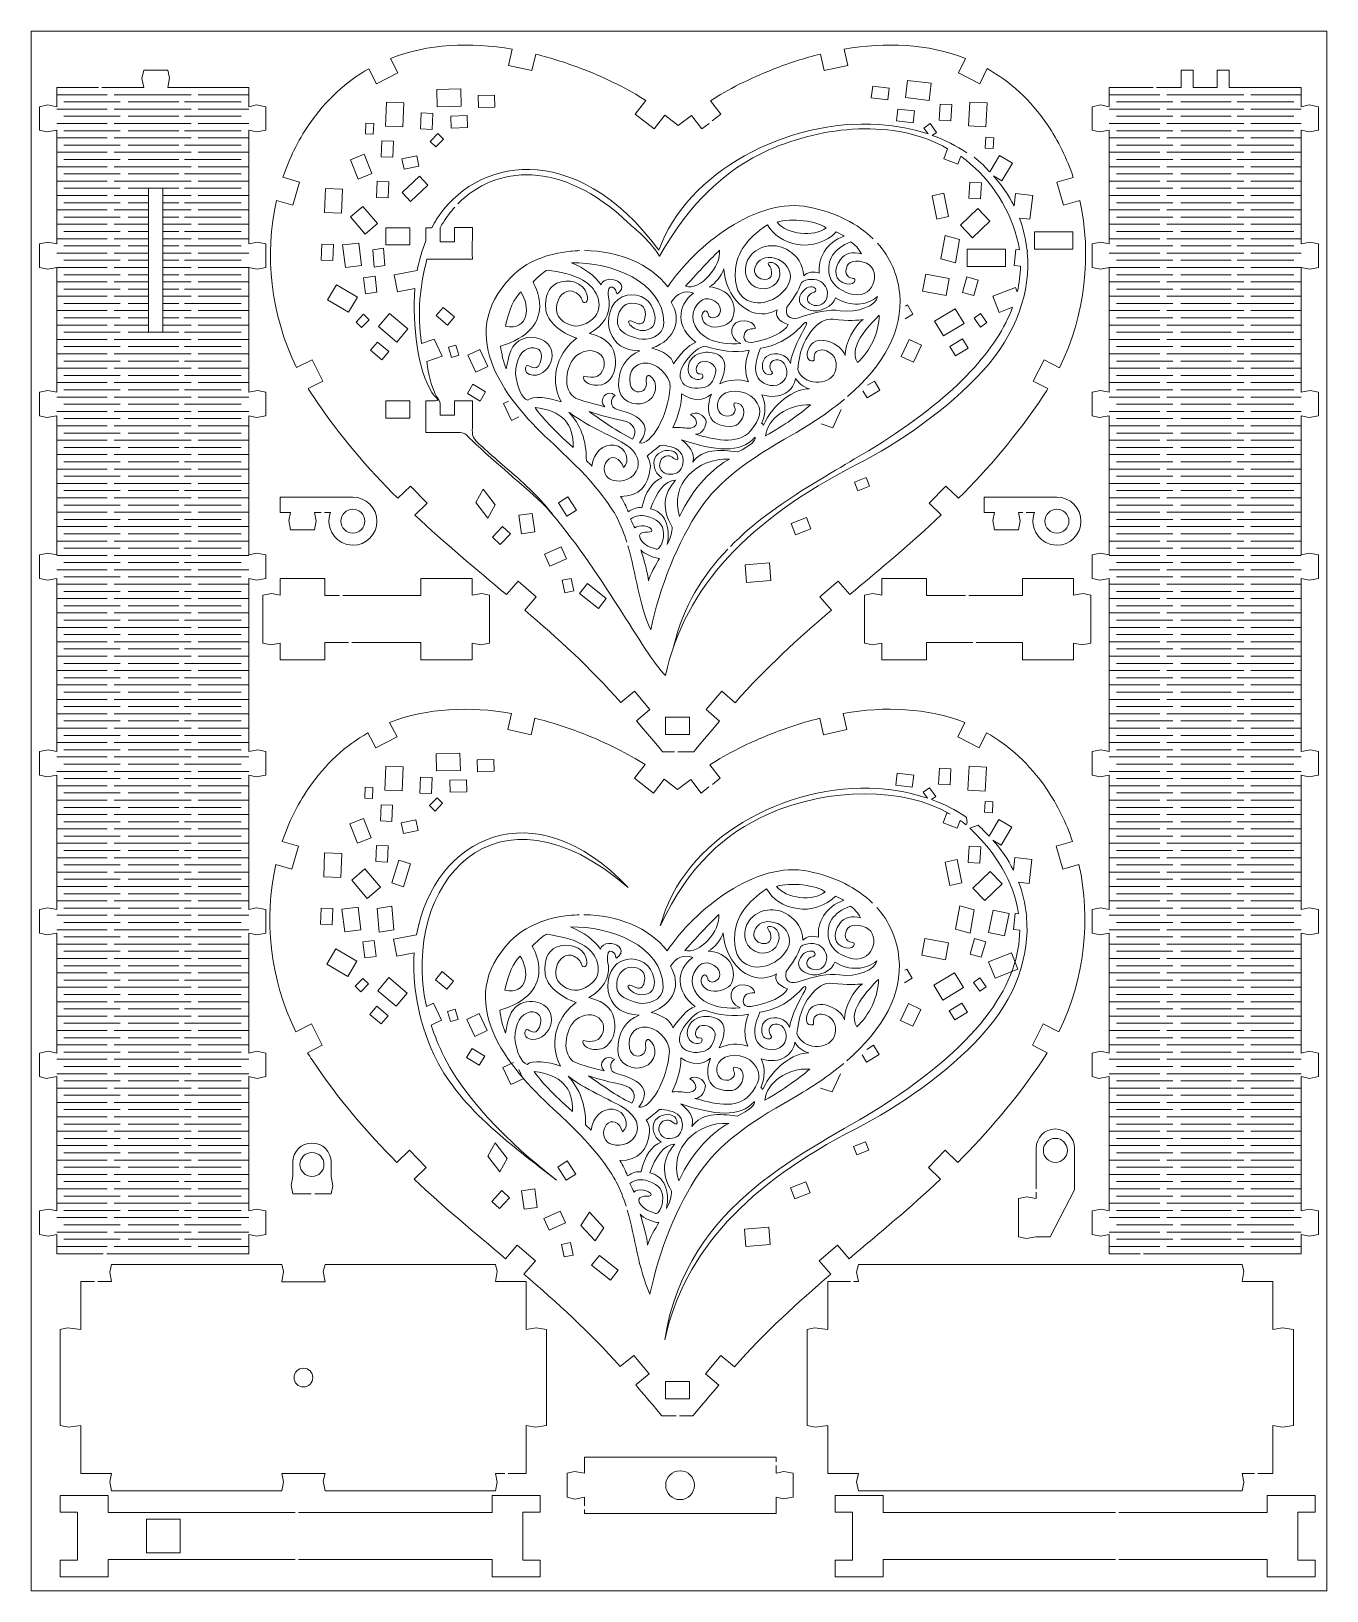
# Model space of a CAD drawing. Header units: millimetres. Extents: x -135 to 135, y -162 to 162.
import ezdxf

# ---------------------------------------------------------------- set-up
doc = ezdxf.new("R2010")
doc.units = ezdxf.units.MM
doc.header["$MEASUREMENT"] = 0
doc.layers.add('layer 1', color=7, linetype='Continuous')

msp = doc.modelspace()

# ---------------------------------------------------------------- linework, layer by layer
at = {"layer": 'layer 1', "color": 250, "lineweight": 20}
for points, knots in [([(-135, -162.5), (-135, -162.5), (135, -162.5), (135, -162.5), (135, -162.5), (135, -162.5), (135, 162.5), (135, 162.5), (135, 162.5), (135, 162.5), (-135, 162.5), (-135, 162.5), (-135, 162.5), (-135, 162.5), (-135, -162.5), (-135, -162.5), (-135, -162.5), (-135, -162.5), (-135, -162.5), (-135, -162.5)], [0, 0, 0, 0, 0.16666667, 0.16666667, 0.16666667, 0.16666667, 0.33333333, 0.33333333, 0.33333333, 0.33333333, 0.5, 0.5, 0.5, 0.5, 0.66666667, 0.66666667, 0.66666667, 0.66666667, 1, 1, 1, 1]), ([(-110.555, 99.7634), (-110.555, 99.7634), (-110.555, 129.7634), (-110.555, 129.7634), (-110.555, 129.7634), (-110.555, 129.7634), (-107.555, 129.7634), (-107.555, 129.7634), (-107.555, 129.7634), (-107.555, 129.7634), (-107.555, 99.7634), (-107.555, 99.7634), (-107.555, 99.7634), (-107.555, 99.7634), (-110.555, 99.7634), (-110.555, 99.7634)], [0, 0, 0, 0, 0.2, 0.2, 0.2, 0.2, 0.4, 0.4, 0.4, 0.4, 0.6, 0.6, 0.6, 0.6, 1, 1, 1, 1]), ([(-2.8387, 15.9382), (-2.8387, 15.9382), (2.1613, 15.9382), (2.1613, 15.9382), (2.1613, 15.9382), (2.1613, 15.9382), (2.1613, 19.5382), (2.1613, 19.5382), (2.1613, 19.5382), (2.1613, 19.5382), (-2.8387, 19.5382), (-2.8387, 19.5382), (-2.8387, 19.5382), (-2.8387, 19.5382), (-2.8387, 15.9382), (-2.8387, 15.9382), (-2.8387, 15.9382), (-2.8387, 15.9382), (-2.8387, 15.9382), (-2.8387, 15.9382)], [0, 0, 0, 0, 0.16666667, 0.16666667, 0.16666667, 0.16666667, 0.33333333, 0.33333333, 0.33333333, 0.33333333, 0.5, 0.5, 0.5, 0.5, 0.66666667, 0.66666667, 0.66666667, 0.66666667, 1, 1, 1, 1]), ([(-19.7072, -144.797), (-19.7072, -144.797), (-19.7072, -143.0181), (-19.7072, -143.0181), (-19.7072, -143.0181), (-19.7072, -143.0181), (-21.7226, -143.3781), (-21.7226, -143.3781), (-21.7226, -143.3781), (-21.7226, -143.3781), (-23.3072, -143.0181), (-23.3072, -143.0181), (-23.3072, -143.0181), (-23.3072, -143.0181), (-23.3072, -138.0181), (-23.3072, -138.0181), (-23.3072, -138.0181), (-23.3072, -138.0181), (-21.7743, -137.6581), (-21.7743, -137.6581), (-21.7743, -137.6581), (-21.7743, -137.6581), (-19.7072, -138.0181), (-19.7072, -138.0181), (-19.7072, -138.0181), (-19.7072, -138.0181), (-19.7072, -134.6605), (-19.7072, -134.6605), (-19.7072, -134.6605), (-19.7072, -134.6605), (20.2225, -134.6417), (20.2225, -134.6417)], [0, 0, 0, 0, 0.11111111, 0.11111111, 0.11111111, 0.11111111, 0.22222222, 0.22222222, 0.22222222, 0.22222222, 0.33333333, 0.33333333, 0.33333333, 0.33333333, 0.44444444, 0.44444444, 0.44444444, 0.44444444, 0.55555556, 0.55555556, 0.55555556, 0.55555556, 0.66666667, 0.66666667, 0.66666667, 0.66666667, 0.77777778, 0.77777778, 0.77777778, 0.77777778, 1, 1, 1, 1]), ([(20.2225, -136.3966), (20.2225, -136.3966), (20.2225, -137.9993), (20.2225, -137.9993), (20.2225, -137.9993), (20.2225, -137.9993), (21.8605, -137.6393), (21.8605, -137.6393), (21.8605, -137.6393), (21.8605, -137.6393), (23.8225, -137.9993), (23.8225, -137.9993), (23.8225, -137.9993), (23.8225, -137.9993), (23.8225, -142.9993), (23.8225, -142.9993), (23.8225, -142.9993), (23.8225, -142.9993), (21.7571, -143.3593), (21.7571, -143.3593), (21.7571, -143.3593), (21.7571, -143.3593), (20.2225, -142.9993), (20.2225, -142.9993), (20.2225, -142.9993), (20.2225, -142.9993), (20.2225, -146.3569), (20.2225, -146.3569), (20.2225, -146.3569), (20.2225, -146.3569), (-19.7072, -146.3757), (-19.7072, -146.3757), (-19.7072, -146.3757), (-19.7072, -146.3757), (-19.7072, -145.537), (-19.7072, -145.537)], [0, 0, 0, 0, 0.1, 0.1, 0.1, 0.1, 0.2, 0.2, 0.2, 0.2, 0.3, 0.3, 0.3, 0.3, 0.4, 0.4, 0.4, 0.4, 0.5, 0.5, 0.5, 0.5, 0.6, 0.6, 0.6, 0.6, 0.7, 0.7, 0.7, 0.7, 0.8, 0.8, 0.8, 0.8, 1, 1, 1, 1]), ([(-2.7775, -140.4993), (-2.7775, -138.8427), (-1.4341, -137.4993), (0.2225, -137.4993), (0.2225, -137.4993), (1.8791, -137.4993), (3.2225, -138.8427), (3.2225, -140.4993), (3.2225, -140.4993), (3.2225, -142.1559), (1.8791, -143.4993), (0.2225, -143.4993), (0.2225, -143.4993), (-1.4341, -143.4993), (-2.7775, -142.1559), (-2.7775, -140.4993)], [0, 0, 0, 0, 0.2, 0.2, 0.2, 0.2, 0.4, 0.4, 0.4, 0.4, 0.6, 0.6, 0.6, 0.6, 1, 1, 1, 1])]:
    msp.add_open_spline(points, degree=3, knots=knots, dxfattribs=at)
at = {"layer": 'layer 1', "lineweight": 20}
for points, knots in [([(-0.9252, 12.3382), (-0.9252, 12.3382), (-3.4266, 12.3382), (-3.4266, 12.3382), (-3.4266, 12.3382), (-4.1761, 13.3114), (-8.1055, 17.864), (-8.8681, 18.7976), (-8.8681, 18.7976), (-8.8681, 18.7976), (-6.0453, 21.1256), (-6.0453, 21.1256), (-6.0453, 21.1256), (-6.0453, 21.1256), (-9.2788, 24.9394), (-9.2788, 24.9394), (-9.2788, 24.9394), (-9.2788, 24.9394), (-12.1046, 22.6088), (-12.1046, 22.6088), (-12.1046, 22.6088), (-18.5001, 29.8607), (-25.2744, 35.9847), (-32.1602, 41.8675), (-32.1602, 41.8675), (-32.1602, 41.8675), (-29.7579, 44.6517), (-29.7579, 44.6517), (-29.7579, 44.6517), (-29.7579, 44.6517), (-33.5477, 47.9132), (-33.5477, 47.9132), (-33.5477, 47.9132), (-33.5477, 47.9132), (-35.9752, 45.0998), (-35.9752, 45.0998), (-35.9752, 45.0998), (-42.3428, 50.4607), (-48.7632, 55.7558), (-55.028, 61.6768), (-55.028, 61.6768), (-55.028, 61.6768), (-52.5106, 64.1245), (-52.5106, 64.1245), (-52.5106, 64.1245), (-52.5106, 64.1245), (-55.9806, 67.7243), (-55.9806, 67.7243), (-55.9806, 67.7243), (-55.9806, 67.7243), (-58.6165, 65.1615), (-58.6165, 65.1615), (-58.6165, 65.1615), (-64.7827, 71.3171), (-70.7555, 78.2223), (-76.329, 86.5613), (-76.329, 86.5613), (-76.6544, 87.0482), (-76.9695, 87.5399), (-77.2764, 88.0352), (-77.2764, 88.0352), (-77.2764, 88.0352), (-74.2019, 89.5773), (-74.2019, 89.5773), (-74.2019, 89.5773), (-74.2019, 89.5773), (-76.4511, 94.0429), (-76.4511, 94.0429), (-76.4511, 94.0429), (-76.4511, 94.0429), (-79.7019, 92.4123), (-79.7019, 92.4123), (-79.7019, 92.4123), (-85.1371, 103.4595), (-86.4009, 115.9919), (-83.8744, 127.2318), (-83.8744, 127.2318), (-83.8744, 127.2318), (-80.4991, 126.2621), (-80.4991, 126.2621), (-80.4991, 126.2621), (-80.4991, 126.2621), (-79.111, 131.0655), (-79.111, 131.0655), (-79.111, 131.0655), (-79.111, 131.0655), (-82.5318, 132.0483), (-82.5318, 132.0483), (-82.5318, 132.0483), (-81.2184, 135.967), (-79.4152, 139.6631), (-77.1374, 143.0028), (-77.1374, 143.0028), (-73.5841, 148.2127), (-69.3462, 152.0202), (-64.6683, 154.6662), (-64.6683, 154.6662), (-64.6683, 154.6662), (-63.0454, 151.5346), (-63.0454, 151.5346), (-63.0454, 151.5346), (-63.0454, 151.5346), (-58.6061, 153.8351), (-58.6061, 153.8351), (-58.6061, 153.8351), (-58.6061, 153.8351), (-60.1523, 156.819), (-60.1523, 156.819), (-60.1523, 156.819), (-52.2864, 159.9153), (-43.4924, 160.2366), (-34.7574, 158.7445), (-34.7574, 158.7445), (-34.7574, 158.7445), (-35.5314, 155.3679), (-35.5314, 155.3679), (-35.5314, 155.3679), (-35.5314, 155.3679), (-30.6459, 154.304), (-30.6459, 154.304), (-30.6459, 154.304), (-30.6459, 154.304), (-29.8624, 157.7218), (-29.8624, 157.7218), (-29.8624, 157.7218), (-26.4679, 156.8857), (-23.1105, 155.8012), (-19.8497, 154.5224), (-19.8497, 154.5224), (-14.9684, 152.6082), (-10.426, 150.353), (-6.9258, 148.0605), (-6.9258, 148.0605), (-6.9258, 148.0605), (-9.1026, 145.2171), (-9.1026, 145.2171), (-9.1026, 145.2171), (-9.1026, 145.2171), (-5.1537, 142.1503), (-5.1537, 142.1503), (-5.1537, 142.1503), (-5.1537, 142.1503), (-2.9541, 145.0233), (-2.9541, 145.0233), (-2.9541, 145.0233), (-2.9541, 145.0233), (-0.1877, 142.8481), (-0.1877, 142.8481)], [0, 0, 0, 0, 0.02631579, 0.02631579, 0.02631579, 0.02631579, 0.05263158, 0.05263158, 0.05263158, 0.05263158, 0.07894737, 0.07894737, 0.07894737, 0.07894737, 0.10526316, 0.10526316, 0.10526316, 0.10526316, 0.13157895, 0.13157895, 0.13157895, 0.13157895, 0.15789474, 0.15789474, 0.15789474, 0.15789474, 0.18421053, 0.18421053, 0.18421053, 0.18421053, 0.21052632, 0.21052632, 0.21052632, 0.21052632, 0.23684211, 0.23684211, 0.23684211, 0.23684211, 0.26315789, 0.26315789, 0.26315789, 0.26315789, 0.28947368, 0.28947368, 0.28947368, 0.28947368, 0.31578947, 0.31578947, 0.31578947, 0.31578947, 0.34210526, 0.34210526, 0.34210526, 0.34210526, 0.36842105, 0.36842105, 0.36842105, 0.36842105, 0.39473684, 0.39473684, 0.39473684, 0.39473684, 0.42105263, 0.42105263, 0.42105263, 0.42105263, 0.44736842, 0.44736842, 0.44736842, 0.44736842, 0.47368421, 0.47368421, 0.47368421, 0.47368421, 0.5, 0.5, 0.5, 0.5, 0.52631579, 0.52631579, 0.52631579, 0.52631579, 0.55263158, 0.55263158, 0.55263158, 0.55263158, 0.57894737, 0.57894737, 0.57894737, 0.57894737, 0.60526316, 0.60526316, 0.60526316, 0.60526316, 0.63157895, 0.63157895, 0.63157895, 0.63157895, 0.65789474, 0.65789474, 0.65789474, 0.65789474, 0.68421053, 0.68421053, 0.68421053, 0.68421053, 0.71052632, 0.71052632, 0.71052632, 0.71052632, 0.73684211, 0.73684211, 0.73684211, 0.73684211, 0.76315789, 0.76315789, 0.76315789, 0.76315789, 0.78947368, 0.78947368, 0.78947368, 0.78947368, 0.81578947, 0.81578947, 0.81578947, 0.81578947, 0.84210526, 0.84210526, 0.84210526, 0.84210526, 0.86842105, 0.86842105, 0.86842105, 0.86842105, 0.89473684, 0.89473684, 0.89473684, 0.89473684, 0.92105263, 0.92105263, 0.92105263, 0.92105263, 0.94736842, 0.94736842, 0.94736842, 0.94736842, 1, 1, 1, 1]), ([(6.9375, 143.8272), (6.9375, 143.8272), (8.7272, 145.2171), (8.7272, 145.2171), (8.7272, 145.2171), (8.7272, 145.2171), (6.574, 148.0006), (6.574, 148.0006), (6.574, 148.0006), (10.1071, 150.3325), (14.6864, 152.6208), (19.6053, 154.5552), (19.6053, 154.5552), (22.8272, 155.8223), (26.1439, 156.896), (29.4977, 157.7251), (29.4977, 157.7251), (29.4977, 157.7251), (30.2705, 154.304), (30.2705, 154.304), (30.2705, 154.304), (30.2705, 154.304), (35.156, 155.3679), (35.156, 155.3679), (35.156, 155.3679), (35.156, 155.3679), (34.3919, 158.7503), (34.3919, 158.7503), (34.3919, 158.7503), (43.0996, 160.2399), (51.8701, 159.9156), (59.7183, 156.8402), (59.7183, 156.8402), (59.7183, 156.8402), (58.2307, 153.8351), (58.2307, 153.8351), (58.2307, 153.8351), (58.2307, 153.8351), (62.67, 151.5346), (62.67, 151.5346), (62.67, 151.5346), (62.67, 151.5346), (64.2359, 154.6976), (64.2359, 154.6976), (64.2359, 154.6976), (68.9391, 152.0487), (73.1974, 148.2296), (76.7621, 143.0029), (76.7621, 143.0029), (79.0403, 139.6626), (80.8437, 135.9657), (82.1572, 132.0462), (82.1572, 132.0462), (82.1572, 132.0462), (78.7356, 131.0655), (78.7356, 131.0655), (78.7356, 131.0655), (78.7356, 131.0655), (80.1237, 126.2621), (80.1237, 126.2621), (80.1237, 126.2621), (80.1237, 126.2621), (83.4996, 127.2297), (83.4996, 127.2297), (83.4996, 127.2297), (86.0277, 115.9802), (84.759, 103.4361), (79.3115, 92.3822), (79.3115, 92.3822), (79.3115, 92.3822), (76.0757, 94.0429), (76.0757, 94.0429), (76.0757, 94.0429), (76.0757, 94.0429), (73.8265, 89.5773), (73.8265, 89.5773), (73.8265, 89.5773), (73.8265, 89.5773), (76.8842, 88.008), (76.8842, 88.008), (76.8842, 88.008), (76.5826, 87.5219), (76.2731, 87.0393), (75.9536, 86.5613), (75.9536, 86.5613), (70.3821, 78.2253), (64.4116, 71.3221), (58.2478, 65.1682), (58.2478, 65.1682), (58.2478, 65.1682), (55.6052, 67.7243), (55.6052, 67.7243), (55.6052, 67.7243), (55.6052, 67.7243), (52.1352, 64.1245), (52.1352, 64.1245), (52.1352, 64.1245), (52.1352, 64.1245), (54.6592, 61.683), (54.6592, 61.683), (54.6592, 61.683), (48.3892, 55.7566), (41.9634, 50.4574), (35.5905, 45.092), (35.5905, 45.092), (35.5905, 45.092), (33.1723, 47.9132), (33.1723, 47.9132), (33.1723, 47.9132), (33.1723, 47.9132), (29.3825, 44.6517), (29.3825, 44.6517), (29.3825, 44.6517), (29.3825, 44.6517), (31.7755, 41.8597), (31.7755, 41.8597), (31.7755, 41.8597), (24.8789, 35.9674), (18.0944, 29.8328), (11.6903, 22.5648), (11.6903, 22.5648), (11.6903, 22.5648), (8.9034, 24.9394), (8.9034, 24.9394), (8.9034, 24.9394), (8.9034, 24.9394), (5.6699, 21.1256), (5.6699, 21.1256), (5.6699, 21.1256), (5.6699, 21.1256), (8.4556, 18.7521), (8.4556, 18.7521), (8.4556, 18.7521), (7.7056, 17.833), (3.8376, 13.2956), (3.1003, 12.3382), (3.1003, 12.3382), (3.1003, 12.3382), (-0.2252, 12.3382), (-0.2252, 12.3382)], [0, 0, 0, 0, 0.02777778, 0.02777778, 0.02777778, 0.02777778, 0.05555556, 0.05555556, 0.05555556, 0.05555556, 0.08333333, 0.08333333, 0.08333333, 0.08333333, 0.11111111, 0.11111111, 0.11111111, 0.11111111, 0.13888889, 0.13888889, 0.13888889, 0.13888889, 0.16666667, 0.16666667, 0.16666667, 0.16666667, 0.19444444, 0.19444444, 0.19444444, 0.19444444, 0.22222222, 0.22222222, 0.22222222, 0.22222222, 0.25, 0.25, 0.25, 0.25, 0.27777778, 0.27777778, 0.27777778, 0.27777778, 0.30555556, 0.30555556, 0.30555556, 0.30555556, 0.33333333, 0.33333333, 0.33333333, 0.33333333, 0.36111111, 0.36111111, 0.36111111, 0.36111111, 0.38888889, 0.38888889, 0.38888889, 0.38888889, 0.41666667, 0.41666667, 0.41666667, 0.41666667, 0.44444444, 0.44444444, 0.44444444, 0.44444444, 0.47222222, 0.47222222, 0.47222222, 0.47222222, 0.5, 0.5, 0.5, 0.5, 0.52777778, 0.52777778, 0.52777778, 0.52777778, 0.55555556, 0.55555556, 0.55555556, 0.55555556, 0.58333333, 0.58333333, 0.58333333, 0.58333333, 0.61111111, 0.61111111, 0.61111111, 0.61111111, 0.63888889, 0.63888889, 0.63888889, 0.63888889, 0.66666667, 0.66666667, 0.66666667, 0.66666667, 0.69444444, 0.69444444, 0.69444444, 0.69444444, 0.72222222, 0.72222222, 0.72222222, 0.72222222, 0.75, 0.75, 0.75, 0.75, 0.77777778, 0.77777778, 0.77777778, 0.77777778, 0.80555556, 0.80555556, 0.80555556, 0.80555556, 0.83333333, 0.83333333, 0.83333333, 0.83333333, 0.86111111, 0.86111111, 0.86111111, 0.86111111, 0.88888889, 0.88888889, 0.88888889, 0.88888889, 0.91666667, 0.91666667, 0.91666667, 0.91666667, 0.94444444, 0.94444444, 0.94444444, 0.94444444, 1, 1, 1, 1]), ([(-111.555, 150.7635), (-111.555, 150.7635), (-111.915, 152.6578), (-111.915, 152.6578), (-111.915, 152.6578), (-111.915, 152.6578), (-111.555, 154.3634), (-111.555, 154.3634), (-111.555, 154.3634), (-111.555, 154.3634), (-106.555, 154.3634), (-106.555, 154.3634), (-106.555, 154.3634), (-106.555, 154.3634), (-106.195, 152.7903), (-106.195, 152.7903), (-106.195, 152.7903), (-106.195, 152.7903), (-106.555, 150.7635), (-106.555, 150.7635), (-106.555, 150.7635), (-106.555, 150.7635), (-89.6766, 150.7635), (-89.6766, 150.7635), (-89.6766, 150.7635), (-89.6766, 150.7635), (-89.6766, 146.7694), (-89.6766, 146.7694), (-89.6766, 146.7694), (-89.6766, 146.7694), (-88.0191, 147.1294), (-88.0191, 147.1294), (-88.0191, 147.1294), (-88.0191, 147.1294), (-86.0766, 146.7694), (-86.0766, 146.7694), (-86.0766, 146.7694), (-86.0766, 146.7694), (-86.0766, 141.8788), (-86.0766, 141.8788), (-86.0766, 141.8788), (-86.0766, 141.8788), (-87.9926, 141.5188), (-87.9926, 141.5188), (-87.9926, 141.5188), (-87.9926, 141.5188), (-89.6766, 141.8788), (-89.6766, 141.8788), (-89.6766, 141.8788), (-89.6766, 141.8788), (-89.6766, 118.18), (-89.6766, 118.18), (-89.6766, 118.18), (-89.6766, 118.18), (-87.8336, 118.54), (-87.8336, 118.54), (-87.8336, 118.54), (-87.8336, 118.54), (-86.0766, 118.18), (-86.0766, 118.18), (-86.0766, 118.18), (-86.0766, 118.18), (-86.0766, 113.2635), (-86.0766, 113.2635), (-86.0766, 113.2635), (-86.0766, 113.2635), (-87.8866, 112.9035), (-87.8866, 112.9035), (-87.8866, 112.9035), (-87.8866, 112.9035), (-89.6766, 113.2635), (-89.6766, 113.2635), (-89.6766, 113.2635), (-89.6766, 113.2635), (-89.6766, 87.2635), (-89.6766, 87.2635), (-89.6766, 87.2635), (-89.6766, 87.2635), (-87.8336, 87.6235), (-87.8336, 87.6235), (-87.8336, 87.6235), (-87.8336, 87.6235), (-86.0766, 87.2635), (-86.0766, 87.2635), (-86.0766, 87.2635), (-86.0766, 87.2635), (-86.0766, 82.347), (-86.0766, 82.347), (-86.0766, 82.347), (-86.0766, 82.347), (-88.0456, 81.987), (-88.0456, 81.987), (-88.0456, 81.987), (-88.0456, 81.987), (-89.6766, 82.347), (-89.6766, 82.347), (-89.6766, 82.347), (-89.6766, 82.347), (-89.6766, 53.347), (-89.6766, 53.347), (-89.6766, 53.347), (-89.6766, 53.347), (-87.9926, 53.707), (-87.9926, 53.707), (-87.9926, 53.707), (-87.9926, 53.707), (-86.0765, 53.347), (-86.0765, 53.347), (-86.0765, 53.347), (-86.0765, 53.347), (-86.0765, 48.4305), (-86.0765, 48.4305), (-86.0765, 48.4305), (-86.0765, 48.4305), (-87.9926, 48.0705), (-87.9926, 48.0705), (-87.9926, 48.0705), (-87.9926, 48.0705), (-89.6766, 48.4305), (-89.6766, 48.4305), (-89.6766, 48.4305), (-89.6766, 48.4305), (-89.6766, 12.4011), (-89.6766, 12.4011), (-89.6766, 12.4011), (-89.6766, 12.4011), (-87.7806, 12.7611), (-87.7806, 12.7611), (-87.7806, 12.7611), (-87.7806, 12.7611), (-86.0766, 12.4011), (-86.0766, 12.4011), (-86.0766, 12.4011), (-86.0766, 12.4011), (-86.0766, 7.4846), (-86.0766, 7.4846), (-86.0766, 7.4846), (-86.0766, 7.4846), (-88.0986, 7.1246), (-88.0986, 7.1246), (-88.0986, 7.1246), (-88.0986, 7.1246), (-89.6766, 7.4846), (-89.6766, 7.4846), (-89.6766, 7.4846), (-89.6766, 7.4846), (-89.6766, -20.5154), (-89.6766, -20.5154), (-89.6766, -20.5154), (-89.6766, -20.5154), (-88.0456, -20.1554), (-88.0456, -20.1554), (-88.0456, -20.1554), (-88.0456, -20.1554), (-86.0766, -20.5154), (-86.0766, -20.5154), (-86.0766, -20.5154), (-86.0766, -20.5154), (-86.0766, -25.4319), (-86.0766, -25.4319), (-86.0766, -25.4319), (-86.0766, -25.4319), (-87.9396, -25.7919), (-87.9396, -25.7919), (-87.9396, -25.7919), (-87.9396, -25.7919), (-89.6766, -25.4319), (-89.6766, -25.4319), (-89.6766, -25.4319), (-89.6766, -25.4319), (-89.6766, -50.4318), (-89.6766, -50.4318), (-89.6766, -50.4318), (-89.6766, -50.4318), (-87.9926, -50.0718), (-87.9926, -50.0718), (-87.9926, -50.0718), (-87.9926, -50.0718), (-86.0766, -50.4318), (-86.0766, -50.4318), (-86.0766, -50.4318), (-86.0766, -50.4318), (-86.0766, -55.3483), (-86.0766, -55.3483), (-86.0766, -55.3483), (-86.0766, -55.3483), (-87.9396, -55.7083), (-87.9396, -55.7083), (-87.9396, -55.7083), (-87.9396, -55.7083), (-89.6766, -55.3483), (-89.6766, -55.3483), (-89.6766, -55.3483), (-89.6766, -55.3483), (-89.6766, -83.3482), (-89.6766, -83.3482), (-89.6766, -83.3482), (-89.6766, -83.3482), (-88.0186, -82.9882), (-88.0186, -82.9882), (-88.0186, -82.9882), (-88.0186, -82.9882), (-86.0765, -83.3482), (-86.0765, -83.3482), (-86.0765, -83.3482), (-86.0765, -83.3482), (-86.0765, -88.2647), (-86.0765, -88.2647), (-86.0765, -88.2647), (-86.0765, -88.2647), (-87.9526, -88.6247), (-87.9526, -88.6247), (-87.9526, -88.6247), (-87.9526, -88.6247), (-89.6766, -88.2647), (-89.6766, -88.2647), (-89.6766, -88.2647), (-89.6766, -88.2647), (-89.6766, -92.2646), (-89.6766, -92.2646), (-89.6766, -92.2646), (-89.6766, -92.2646), (-119.2691, -92.2646), (-119.2691, -92.2646)], [0, 0, 0, 0, 0.01754386, 0.01754386, 0.01754386, 0.01754386, 0.03508772, 0.03508772, 0.03508772, 0.03508772, 0.05263158, 0.05263158, 0.05263158, 0.05263158, 0.07017544, 0.07017544, 0.07017544, 0.07017544, 0.0877193, 0.0877193, 0.0877193, 0.0877193, 0.10526316, 0.10526316, 0.10526316, 0.10526316, 0.12280702, 0.12280702, 0.12280702, 0.12280702, 0.14035088, 0.14035088, 0.14035088, 0.14035088, 0.15789474, 0.15789474, 0.15789474, 0.15789474, 0.1754386, 0.1754386, 0.1754386, 0.1754386, 0.19298246, 0.19298246, 0.19298246, 0.19298246, 0.21052632, 0.21052632, 0.21052632, 0.21052632, 0.22807018, 0.22807018, 0.22807018, 0.22807018, 0.24561404, 0.24561404, 0.24561404, 0.24561404, 0.26315789, 0.26315789, 0.26315789, 0.26315789, 0.28070175, 0.28070175, 0.28070175, 0.28070175, 0.29824561, 0.29824561, 0.29824561, 0.29824561, 0.31578947, 0.31578947, 0.31578947, 0.31578947, 0.33333333, 0.33333333, 0.33333333, 0.33333333, 0.35087719, 0.35087719, 0.35087719, 0.35087719, 0.36842105, 0.36842105, 0.36842105, 0.36842105, 0.38596491, 0.38596491, 0.38596491, 0.38596491, 0.40350877, 0.40350877, 0.40350877, 0.40350877, 0.42105263, 0.42105263, 0.42105263, 0.42105263, 0.43859649, 0.43859649, 0.43859649, 0.43859649, 0.45614035, 0.45614035, 0.45614035, 0.45614035, 0.47368421, 0.47368421, 0.47368421, 0.47368421, 0.49122807, 0.49122807, 0.49122807, 0.49122807, 0.50877193, 0.50877193, 0.50877193, 0.50877193, 0.52631579, 0.52631579, 0.52631579, 0.52631579, 0.54385965, 0.54385965, 0.54385965, 0.54385965, 0.56140351, 0.56140351, 0.56140351, 0.56140351, 0.57894737, 0.57894737, 0.57894737, 0.57894737, 0.59649123, 0.59649123, 0.59649123, 0.59649123, 0.61403509, 0.61403509, 0.61403509, 0.61403509, 0.63157895, 0.63157895, 0.63157895, 0.63157895, 0.64912281, 0.64912281, 0.64912281, 0.64912281, 0.66666667, 0.66666667, 0.66666667, 0.66666667, 0.68421053, 0.68421053, 0.68421053, 0.68421053, 0.70175439, 0.70175439, 0.70175439, 0.70175439, 0.71929825, 0.71929825, 0.71929825, 0.71929825, 0.73684211, 0.73684211, 0.73684211, 0.73684211, 0.75438596, 0.75438596, 0.75438596, 0.75438596, 0.77192982, 0.77192982, 0.77192982, 0.77192982, 0.78947368, 0.78947368, 0.78947368, 0.78947368, 0.80701754, 0.80701754, 0.80701754, 0.80701754, 0.8245614, 0.8245614, 0.8245614, 0.8245614, 0.84210526, 0.84210526, 0.84210526, 0.84210526, 0.85964912, 0.85964912, 0.85964912, 0.85964912, 0.87719298, 0.87719298, 0.87719298, 0.87719298, 0.89473684, 0.89473684, 0.89473684, 0.89473684, 0.9122807, 0.9122807, 0.9122807, 0.9122807, 0.92982456, 0.92982456, 0.92982456, 0.92982456, 0.94736842, 0.94736842, 0.94736842, 0.94736842, 0.96491228, 0.96491228, 0.96491228, 0.96491228, 1, 1, 1, 1]), ([(99.4853, 150.7635), (99.4853, 150.7635), (104.6784, 150.7635), (104.6784, 150.7635), (104.6784, 150.7635), (104.6784, 150.7635), (104.6784, 154.3634), (104.6784, 154.3634), (104.6784, 154.3634), (104.6784, 154.3634), (107.1784, 154.3634), (107.1784, 154.3634), (107.1784, 154.3634), (107.1784, 154.3634), (107.1784, 150.7635), (107.1784, 150.7635), (107.1784, 150.7635), (107.1784, 150.7635), (112.1784, 150.7635), (112.1784, 150.7635), (112.1784, 150.7635), (112.1784, 150.7635), (112.1784, 154.3634), (112.1784, 154.3634), (112.1784, 154.3634), (112.1784, 154.3634), (114.6784, 154.3634), (114.6784, 154.3634), (114.6784, 154.3634), (114.6784, 154.3634), (114.6784, 150.7635), (114.6784, 150.7635)], [0, 0, 0, 0, 0.11111111, 0.11111111, 0.11111111, 0.11111111, 0.22222222, 0.22222222, 0.22222222, 0.22222222, 0.33333333, 0.33333333, 0.33333333, 0.33333333, 0.44444444, 0.44444444, 0.44444444, 0.44444444, 0.55555556, 0.55555556, 0.55555556, 0.55555556, 0.66666667, 0.66666667, 0.66666667, 0.66666667, 0.77777778, 0.77777778, 0.77777778, 0.77777778, 1, 1, 1, 1]), ([(-119.9691, -92.2646), (-119.9691, -92.2646), (-129.6766, -92.2646), (-129.6766, -92.2646), (-129.6766, -92.2646), (-129.6766, -92.2646), (-129.6766, -88.2647), (-129.6766, -88.2647), (-129.6766, -88.2647), (-129.6766, -88.2647), (-131.4791, -88.6247), (-131.4791, -88.6247), (-131.4791, -88.6247), (-131.4791, -88.6247), (-133.2784, -88.2647), (-133.2784, -88.2647), (-133.2784, -88.2647), (-133.2784, -88.2647), (-133.2784, -83.3482), (-133.2784, -83.3482), (-133.2784, -83.3482), (-133.2784, -83.3482), (-131.2936, -82.9882), (-131.2936, -82.9882), (-131.2936, -82.9882), (-131.2936, -82.9882), (-129.6766, -83.3482), (-129.6766, -83.3482), (-129.6766, -83.3482), (-129.6766, -83.3482), (-129.6766, -55.3483), (-129.6766, -55.3483), (-129.6766, -55.3483), (-129.6766, -55.3483), (-131.8658, -55.7083), (-131.8658, -55.7083), (-131.8658, -55.7083), (-131.8658, -55.7083), (-133.2784, -55.3483), (-133.2784, -55.3483), (-133.2784, -55.3483), (-133.2784, -55.3483), (-133.2784, -50.4318), (-133.2784, -50.4318), (-133.2784, -50.4318), (-133.2784, -50.4318), (-131.4414, -50.0718), (-131.4414, -50.0718), (-131.4414, -50.0718), (-131.4414, -50.0718), (-129.6766, -50.4318), (-129.6766, -50.4318), (-129.6766, -50.4318), (-129.6766, -50.4318), (-129.6766, -25.4319), (-129.6766, -25.4319), (-129.6766, -25.4319), (-129.6766, -25.4319), (-131.5851, -25.7919), (-131.5851, -25.7919), (-131.5851, -25.7919), (-131.5851, -25.7919), (-133.2784, -25.4319), (-133.2784, -25.4319), (-133.2784, -25.4319), (-133.2784, -25.4319), (-133.2784, -20.5154), (-133.2784, -20.5154), (-133.2784, -20.5154), (-133.2784, -20.5154), (-131.5056, -20.1554), (-131.5056, -20.1554), (-131.5056, -20.1554), (-131.5056, -20.1554), (-129.6766, -20.5154), (-129.6766, -20.5154), (-129.6766, -20.5154), (-129.6766, -20.5154), (-129.6766, 7.4846), (-129.6766, 7.4846), (-129.6766, 7.4846), (-129.6766, 7.4846), (-131.5851, 7.1246), (-131.5851, 7.1246), (-131.5851, 7.1246), (-131.5851, 7.1246), (-133.2784, 7.4846), (-133.2784, 7.4846), (-133.2784, 7.4846), (-133.2784, 7.4846), (-133.2784, 12.4011), (-133.2784, 12.4011), (-133.2784, 12.4011), (-133.2784, 12.4011), (-131.4791, 12.7611), (-131.4791, 12.7611), (-131.4791, 12.7611), (-131.4791, 12.7611), (-129.6766, 12.4011), (-129.6766, 12.4011), (-129.6766, 12.4011), (-129.6766, 12.4011), (-129.6766, 48.4305), (-129.6766, 48.4305), (-129.6766, 48.4305), (-129.6766, 48.4305), (-131.6116, 48.0705), (-131.6116, 48.0705), (-131.6116, 48.0705), (-131.6116, 48.0705), (-133.2784, 48.4305), (-133.2784, 48.4305), (-133.2784, 48.4305), (-133.2784, 48.4305), (-133.2784, 53.347), (-133.2784, 53.347), (-133.2784, 53.347), (-133.2784, 53.347), (-131.5586, 53.707), (-131.5586, 53.707), (-131.5586, 53.707), (-131.5586, 53.707), (-129.6766, 53.347), (-129.6766, 53.347), (-129.6766, 53.347), (-129.6766, 53.347), (-129.6766, 82.347), (-129.6766, 82.347), (-129.6766, 82.347), (-129.6766, 82.347), (-131.7706, 81.987), (-131.7706, 81.987), (-131.7706, 81.987), (-131.7706, 81.987), (-133.2784, 82.347), (-133.2784, 82.347), (-133.2784, 82.347), (-133.2784, 82.347), (-133.2784, 87.2635), (-133.2784, 87.2635), (-133.2784, 87.2635), (-133.2784, 87.2635), (-131.5056, 87.6235), (-131.5056, 87.6235), (-131.5056, 87.6235), (-131.5056, 87.6235), (-129.6766, 87.2635), (-129.6766, 87.2635), (-129.6766, 87.2635), (-129.6766, 87.2635), (-129.6766, 113.2635), (-129.6766, 113.2635), (-129.6766, 113.2635), (-129.6766, 113.2635), (-131.5056, 112.9035), (-131.5056, 112.9035), (-131.5056, 112.9035), (-131.5056, 112.9035), (-133.2784, 113.2635), (-133.2784, 113.2635), (-133.2784, 113.2635), (-133.2784, 113.2635), (-133.2784, 118.18), (-133.2784, 118.18), (-133.2784, 118.18), (-133.2784, 118.18), (-131.5475, 118.54), (-131.5475, 118.54), (-131.5475, 118.54), (-131.5475, 118.54), (-129.6766, 118.18), (-129.6766, 118.18), (-129.6766, 118.18), (-129.6766, 118.18), (-129.6766, 141.8788), (-129.6766, 141.8788), (-129.6766, 141.8788), (-129.6766, 141.8788), (-131.7597, 141.5188), (-131.7597, 141.5188), (-131.7597, 141.5188), (-131.7597, 141.5188), (-133.2766, 141.8788), (-133.2766, 141.8788), (-133.2766, 141.8788), (-133.2766, 141.8788), (-133.2766, 141.9605), (-133.2766, 141.9605), (-133.2766, 141.9605), (-133.2766, 141.9605), (-133.2766, 146.7694), (-133.2766, 146.7694), (-133.2766, 146.7694), (-133.2766, 146.7694), (-131.5475, 147.1294), (-131.5475, 147.1294), (-131.5475, 147.1294), (-131.5475, 147.1294), (-129.6766, 146.7694), (-129.6766, 146.7694), (-129.6766, 146.7694), (-129.6766, 146.7694), (-129.6766, 150.7635), (-129.6766, 150.7635), (-129.6766, 150.7635), (-129.6766, 150.7635), (-120.9658, 150.7635), (-120.9658, 150.7635)], [0, 0, 0, 0, 0.01886792, 0.01886792, 0.01886792, 0.01886792, 0.03773585, 0.03773585, 0.03773585, 0.03773585, 0.05660377, 0.05660377, 0.05660377, 0.05660377, 0.0754717, 0.0754717, 0.0754717, 0.0754717, 0.09433962, 0.09433962, 0.09433962, 0.09433962, 0.11320755, 0.11320755, 0.11320755, 0.11320755, 0.13207547, 0.13207547, 0.13207547, 0.13207547, 0.1509434, 0.1509434, 0.1509434, 0.1509434, 0.16981132, 0.16981132, 0.16981132, 0.16981132, 0.18867925, 0.18867925, 0.18867925, 0.18867925, 0.20754717, 0.20754717, 0.20754717, 0.20754717, 0.22641509, 0.22641509, 0.22641509, 0.22641509, 0.24528302, 0.24528302, 0.24528302, 0.24528302, 0.26415094, 0.26415094, 0.26415094, 0.26415094, 0.28301887, 0.28301887, 0.28301887, 0.28301887, 0.30188679, 0.30188679, 0.30188679, 0.30188679, 0.32075472, 0.32075472, 0.32075472, 0.32075472, 0.33962264, 0.33962264, 0.33962264, 0.33962264, 0.35849057, 0.35849057, 0.35849057, 0.35849057, 0.37735849, 0.37735849, 0.37735849, 0.37735849, 0.39622642, 0.39622642, 0.39622642, 0.39622642, 0.41509434, 0.41509434, 0.41509434, 0.41509434, 0.43396226, 0.43396226, 0.43396226, 0.43396226, 0.45283019, 0.45283019, 0.45283019, 0.45283019, 0.47169811, 0.47169811, 0.47169811, 0.47169811, 0.49056604, 0.49056604, 0.49056604, 0.49056604, 0.50943396, 0.50943396, 0.50943396, 0.50943396, 0.52830189, 0.52830189, 0.52830189, 0.52830189, 0.54716981, 0.54716981, 0.54716981, 0.54716981, 0.56603774, 0.56603774, 0.56603774, 0.56603774, 0.58490566, 0.58490566, 0.58490566, 0.58490566, 0.60377358, 0.60377358, 0.60377358, 0.60377358, 0.62264151, 0.62264151, 0.62264151, 0.62264151, 0.64150943, 0.64150943, 0.64150943, 0.64150943, 0.66037736, 0.66037736, 0.66037736, 0.66037736, 0.67924528, 0.67924528, 0.67924528, 0.67924528, 0.69811321, 0.69811321, 0.69811321, 0.69811321, 0.71698113, 0.71698113, 0.71698113, 0.71698113, 0.73584906, 0.73584906, 0.73584906, 0.73584906, 0.75471698, 0.75471698, 0.75471698, 0.75471698, 0.77358491, 0.77358491, 0.77358491, 0.77358491, 0.79245283, 0.79245283, 0.79245283, 0.79245283, 0.81132075, 0.81132075, 0.81132075, 0.81132075, 0.83018868, 0.83018868, 0.83018868, 0.83018868, 0.8490566, 0.8490566, 0.8490566, 0.8490566, 0.86792453, 0.86792453, 0.86792453, 0.86792453, 0.88679245, 0.88679245, 0.88679245, 0.88679245, 0.90566038, 0.90566038, 0.90566038, 0.90566038, 0.9245283, 0.9245283, 0.9245283, 0.9245283, 0.94339623, 0.94339623, 0.94339623, 0.94339623, 0.96226415, 0.96226415, 0.96226415, 0.96226415, 1, 1, 1, 1]), ([(-50.4866, 150.3399), (-50.4866, 150.3399), (-45.4884, 150.4717), (-45.4884, 150.4717), (-45.4884, 150.4717), (-45.4884, 150.4717), (-45.3935, 146.8728), (-45.3935, 146.8728), (-45.3935, 146.8728), (-45.3935, 146.8728), (-50.3918, 146.7411), (-50.3918, 146.7411), (-50.3918, 146.7411), (-50.3918, 146.7411), (-50.4866, 150.3399), (-50.4866, 150.3399)], [0, 0, 0, 0, 0.2, 0.2, 0.2, 0.2, 0.4, 0.4, 0.4, 0.4, 0.6, 0.6, 0.6, 0.6, 1, 1, 1, 1]), ([(43.8021, 150.6531), (43.8021, 150.6531), (40.3696, 151.0682), (40.3696, 151.0682), (40.3696, 151.0682), (40.3696, 151.0682), (40.0706, 148.5968), (40.0706, 148.5968), (40.0706, 148.5968), (40.0706, 148.5968), (43.5032, 148.1815), (43.5032, 148.1815), (43.5032, 148.1815), (43.5032, 148.1815), (43.8021, 150.6531), (43.8021, 150.6531)], [0, 0, 0, 0, 0.2, 0.2, 0.2, 0.2, 0.4, 0.4, 0.4, 0.4, 0.6, 0.6, 0.6, 0.6, 1, 1, 1, 1]), ([(52.5705, 151.6508), (52.5705, 151.6508), (47.6067, 152.2514), (47.6067, 152.2514), (47.6067, 152.2514), (47.6067, 152.2514), (47.1744, 148.6773), (47.1744, 148.6773), (47.1744, 148.6773), (47.1744, 148.6773), (52.1382, 148.0769), (52.1382, 148.0769), (52.1382, 148.0769), (52.1382, 148.0769), (52.5705, 151.6508), (52.5705, 151.6508)], [0, 0, 0, 0, 0.2, 0.2, 0.2, 0.2, 0.4, 0.4, 0.4, 0.4, 0.6, 0.6, 0.6, 0.6, 1, 1, 1, 1]), ([(96.1081, -92.2646), (96.1081, -92.2646), (89.6784, -92.2646), (89.6784, -92.2646), (89.6784, -92.2646), (89.6784, -92.2646), (89.6784, -88.2647), (89.6784, -88.2647), (89.6784, -88.2647), (89.6784, -88.2647), (87.8759, -88.6247), (87.8759, -88.6247), (87.8759, -88.6247), (87.8759, -88.6247), (86.0766, -88.2647), (86.0766, -88.2647), (86.0766, -88.2647), (86.0766, -88.2647), (86.0766, -83.3482), (86.0766, -83.3482), (86.0766, -83.3482), (86.0766, -83.3482), (88.0614, -82.9882), (88.0614, -82.9882), (88.0614, -82.9882), (88.0614, -82.9882), (89.6784, -83.3482), (89.6784, -83.3482), (89.6784, -83.3482), (89.6784, -83.3482), (89.6784, -55.3483), (89.6784, -55.3483), (89.6784, -55.3483), (89.6784, -55.3483), (87.4892, -55.7083), (87.4892, -55.7083), (87.4892, -55.7083), (87.4892, -55.7083), (86.0766, -55.3483), (86.0766, -55.3483), (86.0766, -55.3483), (86.0766, -55.3483), (86.0766, -50.4318), (86.0766, -50.4318), (86.0766, -50.4318), (86.0766, -50.4318), (87.9136, -50.0718), (87.9136, -50.0718), (87.9136, -50.0718), (87.9136, -50.0718), (89.6784, -50.4318), (89.6784, -50.4318), (89.6784, -50.4318), (89.6784, -50.4318), (89.6784, -25.4319), (89.6784, -25.4319), (89.6784, -25.4319), (89.6784, -25.4319), (87.7699, -25.7919), (87.7699, -25.7919), (87.7699, -25.7919), (87.7699, -25.7919), (86.0766, -25.4319), (86.0766, -25.4319), (86.0766, -25.4319), (86.0766, -25.4319), (86.0766, -20.5154), (86.0766, -20.5154), (86.0766, -20.5154), (86.0766, -20.5154), (87.8494, -20.1554), (87.8494, -20.1554), (87.8494, -20.1554), (87.8494, -20.1554), (89.6784, -20.5154), (89.6784, -20.5154), (89.6784, -20.5154), (89.6784, -20.5154), (89.6784, 7.4846), (89.6784, 7.4846), (89.6784, 7.4846), (89.6784, 7.4846), (87.7699, 7.1246), (87.7699, 7.1246), (87.7699, 7.1246), (87.7699, 7.1246), (86.0766, 7.4846), (86.0766, 7.4846), (86.0766, 7.4846), (86.0766, 7.4846), (86.0766, 12.4011), (86.0766, 12.4011), (86.0766, 12.4011), (86.0766, 12.4011), (87.8759, 12.7611), (87.8759, 12.7611), (87.8759, 12.7611), (87.8759, 12.7611), (89.6784, 12.4011), (89.6784, 12.4011), (89.6784, 12.4011), (89.6784, 12.4011), (89.6784, 48.4305), (89.6784, 48.4305), (89.6784, 48.4305), (89.6784, 48.4305), (87.7434, 48.0705), (87.7434, 48.0705), (87.7434, 48.0705), (87.7434, 48.0705), (86.0766, 48.4305), (86.0766, 48.4305), (86.0766, 48.4305), (86.0766, 48.4305), (86.0766, 53.347), (86.0766, 53.347), (86.0766, 53.347), (86.0766, 53.347), (87.7964, 53.707), (87.7964, 53.707), (87.7964, 53.707), (87.7964, 53.707), (89.6784, 53.347), (89.6784, 53.347), (89.6784, 53.347), (89.6784, 53.347), (89.6784, 82.347), (89.6784, 82.347), (89.6784, 82.347), (89.6784, 82.347), (87.5844, 81.987), (87.5844, 81.987), (87.5844, 81.987), (87.5844, 81.987), (86.0766, 82.347), (86.0766, 82.347), (86.0766, 82.347), (86.0766, 82.347), (86.0766, 87.2635), (86.0766, 87.2635), (86.0766, 87.2635), (86.0766, 87.2635), (87.8494, 87.6235), (87.8494, 87.6235), (87.8494, 87.6235), (87.8494, 87.6235), (89.6784, 87.2635), (89.6784, 87.2635), (89.6784, 87.2635), (89.6784, 87.2635), (89.6784, 113.2635), (89.6784, 113.2635), (89.6784, 113.2635), (89.6784, 113.2635), (87.8494, 112.9035), (87.8494, 112.9035), (87.8494, 112.9035), (87.8494, 112.9035), (86.0766, 113.2635), (86.0766, 113.2635), (86.0766, 113.2635), (86.0766, 113.2635), (86.0766, 118.18), (86.0766, 118.18), (86.0766, 118.18), (86.0766, 118.18), (87.8075, 118.54), (87.8075, 118.54), (87.8075, 118.54), (87.8075, 118.54), (89.6784, 118.18), (89.6784, 118.18), (89.6784, 118.18), (89.6784, 118.18), (89.6784, 141.8788), (89.6784, 141.8788), (89.6784, 141.8788), (89.6784, 141.8788), (87.5953, 141.5188), (87.5953, 141.5188), (87.5953, 141.5188), (87.5953, 141.5188), (86.0784, 141.8788), (86.0784, 141.8788), (86.0784, 141.8788), (86.0784, 141.8788), (86.0784, 141.9605), (86.0784, 141.9605), (86.0784, 141.9605), (86.0784, 141.9605), (86.0784, 146.7694), (86.0784, 146.7694), (86.0784, 146.7694), (86.0784, 146.7694), (87.8075, 147.1294), (87.8075, 147.1294), (87.8075, 147.1294), (87.8075, 147.1294), (89.6784, 146.7694), (89.6784, 146.7694), (89.6784, 146.7694), (89.6784, 146.7694), (89.6784, 150.7635), (89.6784, 150.7635), (89.6784, 150.7635), (89.6784, 150.7635), (98.7853, 150.7635), (98.7853, 150.7635)], [0, 0, 0, 0, 0.01886792, 0.01886792, 0.01886792, 0.01886792, 0.03773585, 0.03773585, 0.03773585, 0.03773585, 0.05660377, 0.05660377, 0.05660377, 0.05660377, 0.0754717, 0.0754717, 0.0754717, 0.0754717, 0.09433962, 0.09433962, 0.09433962, 0.09433962, 0.11320755, 0.11320755, 0.11320755, 0.11320755, 0.13207547, 0.13207547, 0.13207547, 0.13207547, 0.1509434, 0.1509434, 0.1509434, 0.1509434, 0.16981132, 0.16981132, 0.16981132, 0.16981132, 0.18867925, 0.18867925, 0.18867925, 0.18867925, 0.20754717, 0.20754717, 0.20754717, 0.20754717, 0.22641509, 0.22641509, 0.22641509, 0.22641509, 0.24528302, 0.24528302, 0.24528302, 0.24528302, 0.26415094, 0.26415094, 0.26415094, 0.26415094, 0.28301887, 0.28301887, 0.28301887, 0.28301887, 0.30188679, 0.30188679, 0.30188679, 0.30188679, 0.32075472, 0.32075472, 0.32075472, 0.32075472, 0.33962264, 0.33962264, 0.33962264, 0.33962264, 0.35849057, 0.35849057, 0.35849057, 0.35849057, 0.37735849, 0.37735849, 0.37735849, 0.37735849, 0.39622642, 0.39622642, 0.39622642, 0.39622642, 0.41509434, 0.41509434, 0.41509434, 0.41509434, 0.43396226, 0.43396226, 0.43396226, 0.43396226, 0.45283019, 0.45283019, 0.45283019, 0.45283019, 0.47169811, 0.47169811, 0.47169811, 0.47169811, 0.49056604, 0.49056604, 0.49056604, 0.49056604, 0.50943396, 0.50943396, 0.50943396, 0.50943396, 0.52830189, 0.52830189, 0.52830189, 0.52830189, 0.54716981, 0.54716981, 0.54716981, 0.54716981, 0.56603774, 0.56603774, 0.56603774, 0.56603774, 0.58490566, 0.58490566, 0.58490566, 0.58490566, 0.60377358, 0.60377358, 0.60377358, 0.60377358, 0.62264151, 0.62264151, 0.62264151, 0.62264151, 0.64150943, 0.64150943, 0.64150943, 0.64150943, 0.66037736, 0.66037736, 0.66037736, 0.66037736, 0.67924528, 0.67924528, 0.67924528, 0.67924528, 0.69811321, 0.69811321, 0.69811321, 0.69811321, 0.71698113, 0.71698113, 0.71698113, 0.71698113, 0.73584906, 0.73584906, 0.73584906, 0.73584906, 0.75471698, 0.75471698, 0.75471698, 0.75471698, 0.77358491, 0.77358491, 0.77358491, 0.77358491, 0.79245283, 0.79245283, 0.79245283, 0.79245283, 0.81132075, 0.81132075, 0.81132075, 0.81132075, 0.83018868, 0.83018868, 0.83018868, 0.83018868, 0.8490566, 0.8490566, 0.8490566, 0.8490566, 0.86792453, 0.86792453, 0.86792453, 0.86792453, 0.88679245, 0.88679245, 0.88679245, 0.88679245, 0.90566038, 0.90566038, 0.90566038, 0.90566038, 0.9245283, 0.9245283, 0.9245283, 0.9245283, 0.94339623, 0.94339623, 0.94339623, 0.94339623, 0.96226415, 0.96226415, 0.96226415, 0.96226415, 1, 1, 1, 1]), ([(114.6784, 150.7635), (114.6784, 150.7635), (129.6784, 150.7635), (129.6784, 150.7635), (129.6784, 150.7635), (129.6784, 150.7635), (129.6784, 146.7694), (129.6784, 146.7694), (129.6784, 146.7694), (129.6784, 146.7694), (131.3359, 147.1294), (131.3359, 147.1294), (131.3359, 147.1294), (131.3359, 147.1294), (133.2784, 146.7694), (133.2784, 146.7694), (133.2784, 146.7694), (133.2784, 146.7694), (133.2784, 141.8788), (133.2784, 141.8788), (133.2784, 141.8788), (133.2784, 141.8788), (131.3624, 141.5188), (131.3624, 141.5188), (131.3624, 141.5188), (131.3624, 141.5188), (129.6784, 141.8788), (129.6784, 141.8788), (129.6784, 141.8788), (129.6784, 141.8788), (129.6784, 118.18), (129.6784, 118.18), (129.6784, 118.18), (129.6784, 118.18), (131.5214, 118.54), (131.5214, 118.54), (131.5214, 118.54), (131.5214, 118.54), (133.2784, 118.18), (133.2784, 118.18), (133.2784, 118.18), (133.2784, 118.18), (133.2784, 113.2635), (133.2784, 113.2635), (133.2784, 113.2635), (133.2784, 113.2635), (131.4684, 112.9035), (131.4684, 112.9035), (131.4684, 112.9035), (131.4684, 112.9035), (129.6784, 113.2635), (129.6784, 113.2635), (129.6784, 113.2635), (129.6784, 113.2635), (129.6784, 87.2635), (129.6784, 87.2635), (129.6784, 87.2635), (129.6784, 87.2635), (131.5214, 87.6235), (131.5214, 87.6235), (131.5214, 87.6235), (131.5214, 87.6235), (133.2784, 87.2635), (133.2784, 87.2635), (133.2784, 87.2635), (133.2784, 87.2635), (133.2784, 82.347), (133.2784, 82.347), (133.2784, 82.347), (133.2784, 82.347), (131.3094, 81.987), (131.3094, 81.987), (131.3094, 81.987), (131.3094, 81.987), (129.6784, 82.347), (129.6784, 82.347), (129.6784, 82.347), (129.6784, 82.347), (129.6784, 53.347), (129.6784, 53.347), (129.6784, 53.347), (129.6784, 53.347), (131.3624, 53.707), (131.3624, 53.707), (131.3624, 53.707), (131.3624, 53.707), (133.2785, 53.347), (133.2785, 53.347), (133.2785, 53.347), (133.2785, 53.347), (133.2785, 48.4305), (133.2785, 48.4305), (133.2785, 48.4305), (133.2785, 48.4305), (131.3624, 48.0705), (131.3624, 48.0705), (131.3624, 48.0705), (131.3624, 48.0705), (129.6784, 48.4305), (129.6784, 48.4305), (129.6784, 48.4305), (129.6784, 48.4305), (129.6784, 12.4011), (129.6784, 12.4011), (129.6784, 12.4011), (129.6784, 12.4011), (131.5744, 12.7611), (131.5744, 12.7611), (131.5744, 12.7611), (131.5744, 12.7611), (133.2784, 12.4011), (133.2784, 12.4011), (133.2784, 12.4011), (133.2784, 12.4011), (133.2784, 7.4846), (133.2784, 7.4846), (133.2784, 7.4846), (133.2784, 7.4846), (131.2564, 7.1246), (131.2564, 7.1246), (131.2564, 7.1246), (131.2564, 7.1246), (129.6784, 7.4846), (129.6784, 7.4846), (129.6784, 7.4846), (129.6784, 7.4846), (129.6784, -20.5154), (129.6784, -20.5154), (129.6784, -20.5154), (129.6784, -20.5154), (131.3094, -20.1554), (131.3094, -20.1554), (131.3094, -20.1554), (131.3094, -20.1554), (133.2784, -20.5154), (133.2784, -20.5154), (133.2784, -20.5154), (133.2784, -20.5154), (133.2784, -25.4319), (133.2784, -25.4319), (133.2784, -25.4319), (133.2784, -25.4319), (131.4154, -25.7919), (131.4154, -25.7919), (131.4154, -25.7919), (131.4154, -25.7919), (129.6784, -25.4319), (129.6784, -25.4319), (129.6784, -25.4319), (129.6784, -25.4319), (129.6784, -50.4318), (129.6784, -50.4318), (129.6784, -50.4318), (129.6784, -50.4318), (131.3624, -50.0718), (131.3624, -50.0718), (131.3624, -50.0718), (131.3624, -50.0718), (133.2784, -50.4318), (133.2784, -50.4318), (133.2784, -50.4318), (133.2784, -50.4318), (133.2784, -55.3483), (133.2784, -55.3483), (133.2784, -55.3483), (133.2784, -55.3483), (131.4154, -55.7083), (131.4154, -55.7083), (131.4154, -55.7083), (131.4154, -55.7083), (129.6784, -55.3483), (129.6784, -55.3483), (129.6784, -55.3483), (129.6784, -55.3483), (129.6784, -83.3482), (129.6784, -83.3482), (129.6784, -83.3482), (129.6784, -83.3482), (131.3364, -82.9882), (131.3364, -82.9882), (131.3364, -82.9882), (131.3364, -82.9882), (133.2785, -83.3482), (133.2785, -83.3482), (133.2785, -83.3482), (133.2785, -83.3482), (133.2785, -88.2647), (133.2785, -88.2647), (133.2785, -88.2647), (133.2785, -88.2647), (131.4024, -88.6247), (131.4024, -88.6247), (131.4024, -88.6247), (131.4024, -88.6247), (129.6784, -88.2647), (129.6784, -88.2647), (129.6784, -88.2647), (129.6784, -88.2647), (129.6784, -92.2646), (129.6784, -92.2646), (129.6784, -92.2646), (129.6784, -92.2646), (96.8081, -92.2646), (96.8081, -92.2646)], [0, 0, 0, 0, 0.01923077, 0.01923077, 0.01923077, 0.01923077, 0.03846154, 0.03846154, 0.03846154, 0.03846154, 0.05769231, 0.05769231, 0.05769231, 0.05769231, 0.07692308, 0.07692308, 0.07692308, 0.07692308, 0.09615385, 0.09615385, 0.09615385, 0.09615385, 0.11538462, 0.11538462, 0.11538462, 0.11538462, 0.13461538, 0.13461538, 0.13461538, 0.13461538, 0.15384615, 0.15384615, 0.15384615, 0.15384615, 0.17307692, 0.17307692, 0.17307692, 0.17307692, 0.19230769, 0.19230769, 0.19230769, 0.19230769, 0.21153846, 0.21153846, 0.21153846, 0.21153846, 0.23076923, 0.23076923, 0.23076923, 0.23076923, 0.25, 0.25, 0.25, 0.25, 0.26923077, 0.26923077, 0.26923077, 0.26923077, 0.28846154, 0.28846154, 0.28846154, 0.28846154, 0.30769231, 0.30769231, 0.30769231, 0.30769231, 0.32692308, 0.32692308, 0.32692308, 0.32692308, 0.34615385, 0.34615385, 0.34615385, 0.34615385, 0.36538462, 0.36538462, 0.36538462, 0.36538462, 0.38461538, 0.38461538, 0.38461538, 0.38461538, 0.40384615, 0.40384615, 0.40384615, 0.40384615, 0.42307692, 0.42307692, 0.42307692, 0.42307692, 0.44230769, 0.44230769, 0.44230769, 0.44230769, 0.46153846, 0.46153846, 0.46153846, 0.46153846, 0.48076923, 0.48076923, 0.48076923, 0.48076923, 0.5, 0.5, 0.5, 0.5, 0.51923077, 0.51923077, 0.51923077, 0.51923077, 0.53846154, 0.53846154, 0.53846154, 0.53846154, 0.55769231, 0.55769231, 0.55769231, 0.55769231, 0.57692308, 0.57692308, 0.57692308, 0.57692308, 0.59615385, 0.59615385, 0.59615385, 0.59615385, 0.61538462, 0.61538462, 0.61538462, 0.61538462, 0.63461538, 0.63461538, 0.63461538, 0.63461538, 0.65384615, 0.65384615, 0.65384615, 0.65384615, 0.67307692, 0.67307692, 0.67307692, 0.67307692, 0.69230769, 0.69230769, 0.69230769, 0.69230769, 0.71153846, 0.71153846, 0.71153846, 0.71153846, 0.73076923, 0.73076923, 0.73076923, 0.73076923, 0.75, 0.75, 0.75, 0.75, 0.76923077, 0.76923077, 0.76923077, 0.76923077, 0.78846154, 0.78846154, 0.78846154, 0.78846154, 0.80769231, 0.80769231, 0.80769231, 0.80769231, 0.82692308, 0.82692308, 0.82692308, 0.82692308, 0.84615385, 0.84615385, 0.84615385, 0.84615385, 0.86538462, 0.86538462, 0.86538462, 0.86538462, 0.88461538, 0.88461538, 0.88461538, 0.88461538, 0.90384615, 0.90384615, 0.90384615, 0.90384615, 0.92307692, 0.92307692, 0.92307692, 0.92307692, 0.94230769, 0.94230769, 0.94230769, 0.94230769, 0.96153846, 0.96153846, 0.96153846, 0.96153846, 1, 1, 1, 1]), ([(-57.3533, 147.58), (-57.3533, 147.58), (-57.5571, 142.5843), (-57.5571, 142.5843), (-57.5571, 142.5843), (-57.5571, 142.5843), (-61.1542, 142.7309), (-61.1542, 142.7309), (-61.1542, 142.7309), (-61.1542, 142.7309), (-60.9504, 147.7267), (-60.9504, 147.7267), (-60.9504, 147.7267), (-60.9504, 147.7267), (-57.3533, 147.58), (-57.3533, 147.58)], [0, 0, 0, 0, 0.2, 0.2, 0.2, 0.2, 0.4, 0.4, 0.4, 0.4, 0.6, 0.6, 0.6, 0.6, 1, 1, 1, 1]), ([(-41.8829, 149.0747), (-41.8829, 149.0747), (-38.4266, 149.1658), (-38.4266, 149.1658), (-38.4266, 149.1658), (-38.4266, 149.1658), (-38.3609, 146.6772), (-38.3609, 146.6772), (-38.3609, 146.6772), (-38.3609, 146.6772), (-41.8174, 146.5861), (-41.8174, 146.5861), (-41.8174, 146.5861), (-41.8174, 146.5861), (-41.8829, 149.0747), (-41.8829, 149.0747)], [0, 0, 0, 0, 0.2, 0.2, 0.2, 0.2, 0.4, 0.4, 0.4, 0.4, 0.6, 0.6, 0.6, 0.6, 1, 1, 1, 1]), ([(49.0649, 145.8701), (49.0649, 145.8701), (45.6324, 146.2853), (45.6324, 146.2853), (45.6324, 146.2853), (45.6324, 146.2853), (45.3334, 143.8139), (45.3334, 143.8139), (45.3334, 143.8139), (45.3334, 143.8139), (48.766, 143.3986), (48.766, 143.3986), (48.766, 143.3986), (48.766, 143.3986), (49.0649, 145.8701), (49.0649, 145.8701)], [0, 0, 0, 0, 0.2, 0.2, 0.2, 0.2, 0.4, 0.4, 0.4, 0.4, 0.6, 0.6, 0.6, 0.6, 1, 1, 1, 1]), ([(54.4148, 147.319), (54.4148, 147.319), (54.2358, 143.962), (54.2358, 143.962), (54.2358, 143.962), (54.2358, 143.962), (56.6529, 143.8331), (56.6529, 143.8331), (56.6529, 143.8331), (56.6529, 143.8331), (56.8318, 147.1901), (56.8318, 147.1901), (56.8318, 147.1901), (56.8318, 147.1901), (54.4148, 147.319), (54.4148, 147.319)], [0, 0, 0, 0, 0.2, 0.2, 0.2, 0.2, 0.4, 0.4, 0.4, 0.4, 0.6, 0.6, 0.6, 0.6, 1, 1, 1, 1]), ([(60.6173, 147.741), (60.6173, 147.741), (60.3512, 142.7482), (60.3512, 142.7482), (60.3512, 142.7482), (60.3512, 142.7482), (63.9461, 142.5565), (63.9461, 142.5565), (63.9461, 142.5565), (63.9461, 142.5565), (64.2123, 147.5493), (64.2123, 147.5493), (64.2123, 147.5493), (64.2123, 147.5493), (60.6173, 147.741), (60.6173, 147.741)], [0, 0, 0, 0, 0.2, 0.2, 0.2, 0.2, 0.4, 0.4, 0.4, 0.4, 0.6, 0.6, 0.6, 0.6, 1, 1, 1, 1]), ([(-63.6279, 143.2927), (-63.6279, 143.2927), (-63.7203, 141.0231), (-63.7203, 141.0231), (-63.7203, 141.0231), (-63.7203, 141.0231), (-65.3543, 141.0896), (-65.3543, 141.0896), (-65.3543, 141.0896), (-65.3543, 141.0896), (-65.2619, 143.3592), (-65.2619, 143.3592), (-65.2619, 143.3592), (-65.2619, 143.3592), (-63.6279, 143.2927), (-63.6279, 143.2927)], [0, 0, 0, 0, 0.2, 0.2, 0.2, 0.2, 0.4, 0.4, 0.4, 0.4, 0.6, 0.6, 0.6, 0.6, 1, 1, 1, 1]), ([(-51.2871, 145.383), (-51.2871, 145.383), (-51.4241, 142.024), (-51.4241, 142.024), (-51.4241, 142.024), (-51.4241, 142.024), (-53.8426, 142.1226), (-53.8426, 142.1226), (-53.8426, 142.1226), (-53.8426, 142.1226), (-53.7056, 145.4816), (-53.7056, 145.4816), (-53.7056, 145.4816), (-53.7056, 145.4816), (-51.2871, 145.383), (-51.2871, 145.383)], [0, 0, 0, 0, 0.2, 0.2, 0.2, 0.2, 0.4, 0.4, 0.4, 0.4, 0.6, 0.6, 0.6, 0.6, 1, 1, 1, 1]), ([(-47.5715, 144.807), (-47.5715, 144.807), (-44.1152, 144.8982), (-44.1152, 144.8982), (-44.1152, 144.8982), (-44.1152, 144.8982), (-44.0495, 142.4095), (-44.0495, 142.4095), (-44.0495, 142.4095), (-44.0495, 142.4095), (-47.506, 142.3184), (-47.506, 142.3184), (-47.506, 142.3184), (-47.506, 142.3184), (-47.5715, 144.807), (-47.5715, 144.807)], [0, 0, 0, 0, 0.2, 0.2, 0.2, 0.2, 0.4, 0.4, 0.4, 0.4, 0.6, 0.6, 0.6, 0.6, 1, 1, 1, 1]), ([(-46.0619, 126.5301), (-38.2408, 134.4783), (-24.559, 135.9436), (-10.566, 122.5654), (-10.566, 122.5654), (-8.7795, 120.8575), (-6.9285, 119.8822), (-4.0316, 115.6225), (-4.0316, 115.6225), (2.1969, 126.797), (9.6764, 133.627), (18.7142, 137.765), (18.7142, 137.765), (29.9776, 142.6809), (44.8275, 144.4035), (55.9838, 138.0173), (55.9838, 138.0173), (55.9838, 138.0173), (55.2033, 135.9069), (55.2033, 135.9069), (55.2033, 135.9069), (55.2033, 135.9069), (58.1343, 134.823), (58.1343, 134.823), (58.1343, 134.823), (58.1343, 134.823), (58.7319, 136.4391), (58.7319, 136.4391), (58.7319, 136.4391), (58.8835, 136.3307), (59.8317, 135.7394), (60.7587, 134.8227), (60.7587, 134.8227), (65.808, 130.5491), (69.9962, 123.5402), (70.9314, 116.9582), (70.9314, 116.9582), (70.9314, 116.9582), (70.2239, 117.0408), (70.2239, 117.0408), (70.2239, 117.0408), (70.2239, 117.0408), (69.8342, 113.7017), (69.8342, 113.7017), (69.8342, 113.7017), (69.8342, 113.7017), (71.1599, 113.547), (71.1599, 113.547), (71.1599, 113.547), (71.147, 111.8057), (70.9353, 110.0066), (70.4929, 108.154), (70.4929, 108.154), (70.4929, 108.154), (70.1153, 109.1215), (70.1153, 109.1215), (70.1153, 109.1215), (70.1153, 109.1215), (65.3822, 107.2739), (65.3822, 107.2739), (65.3822, 107.2739), (65.3822, 107.2739), (66.7124, 103.866), (66.7124, 103.866), (66.7124, 103.866), (66.7124, 103.866), (69.5149, 104.96), (69.5149, 104.96), (69.5149, 104.96), (66.3394, 96.4612), (58.2198, 86.9459), (42.2051, 76.7549), (42.2051, 76.7549), (32.7884, 70.7626), (20.1123, 64.6867), (10.7083, 55.1359)], [0, 0, 0, 0, 0.05, 0.05, 0.05, 0.05, 0.1, 0.1, 0.1, 0.1, 0.15, 0.15, 0.15, 0.15, 0.2, 0.2, 0.2, 0.2, 0.25, 0.25, 0.25, 0.25, 0.3, 0.3, 0.3, 0.3, 0.35, 0.35, 0.35, 0.35, 0.4, 0.4, 0.4, 0.4, 0.45, 0.45, 0.45, 0.45, 0.5, 0.5, 0.5, 0.5, 0.55, 0.55, 0.55, 0.55, 0.6, 0.6, 0.6, 0.6, 0.65, 0.65, 0.65, 0.65, 0.7, 0.7, 0.7, 0.7, 0.75, 0.75, 0.75, 0.75, 0.8, 0.8, 0.8, 0.8, 0.85, 0.85, 0.85, 0.85, 0.9, 0.9, 0.9, 0.9, 1, 1, 1, 1]), ([(-4.1735, 116.8562), (1.543, 133.1197), (22.3913, 144.3134), (41.6964, 143.0548), (41.6964, 143.0548), (45.3783, 142.8148), (48.7958, 142.1294), (51.9176, 141.0773), (51.9176, 141.0773), (51.9176, 141.0773), (51.0384, 142.3146), (51.0384, 142.3146), (51.0384, 142.3146), (51.0384, 142.3146), (52.3715, 143.2618), (52.3715, 143.2618), (52.3715, 143.2618), (52.3715, 143.2618), (53.6872, 141.4103), (53.6872, 141.4103), (53.6872, 141.4103), (53.6872, 141.4103), (52.7909, 140.7733), (52.7909, 140.7733), (52.7909, 140.7733), (55.5001, 139.7826), (57.7583, 138.6532), (59.9557, 137.1533)], [0, 0, 0, 0, 0.125, 0.125, 0.125, 0.125, 0.25, 0.25, 0.25, 0.25, 0.375, 0.375, 0.375, 0.375, 0.5, 0.5, 0.5, 0.5, 0.625, 0.625, 0.625, 0.625, 0.75, 0.75, 0.75, 0.75, 1, 1, 1, 1]), ([(-0.1877, 142.8481), (-0.1877, 142.8481), (2.61, 144.953), (2.61, 144.953), (2.61, 144.953), (2.61, 144.953), (4.7783, 142.1503), (4.7783, 142.1503), (4.7783, 142.1503), (4.7783, 142.1503), (6.2522, 143.295), (6.2522, 143.295)], [0, 0, 0, 0, 0.25, 0.25, 0.25, 0.25, 0.5, 0.5, 0.5, 0.5, 1, 1, 1, 1]), ([(-49.1053, 140.0176), (-49.1053, 140.0176), (-50.6943, 138.3944), (-50.6943, 138.3944), (-50.6943, 138.3944), (-50.6943, 138.3944), (-51.8629, 139.5384), (-51.8629, 139.5384), (-51.8629, 139.5384), (-51.8629, 139.5384), (-50.274, 141.1615), (-50.274, 141.1615), (-50.274, 141.1615), (-50.274, 141.1615), (-49.1053, 140.0176), (-49.1053, 140.0176)], [0, 0, 0, 0, 0.2, 0.2, 0.2, 0.2, 0.4, 0.4, 0.4, 0.4, 0.6, 0.6, 0.6, 0.6, 1, 1, 1, 1]), ([(-51.4856, 121.5548), (-51.1549, 122.1865), (-50.8139, 122.8071), (-50.5914, 123.1675), (-50.5914, 123.1675), (-42.8291, 135.7385), (-21.8995, 140.7366), (-4.1735, 116.8562)], [0, 0, 0, 0, 0.33333333, 0.33333333, 0.33333333, 0.33333333, 1, 1, 1, 1]), ([(63.9469, 140.3924), (63.9469, 140.3924), (63.8259, 138.1242), (63.8259, 138.1242), (63.8259, 138.1242), (63.8259, 138.1242), (65.4589, 138.037), (65.4589, 138.037), (65.4589, 138.037), (65.4589, 138.037), (65.58, 140.3051), (65.58, 140.3051), (65.58, 140.3051), (65.58, 140.3051), (63.9469, 140.3924), (63.9469, 140.3924)], [0, 0, 0, 0, 0.2, 0.2, 0.2, 0.2, 0.4, 0.4, 0.4, 0.4, 0.6, 0.6, 0.6, 0.6, 1, 1, 1, 1]), ([(-65.5769, 136.855), (-65.5769, 136.855), (-63.9796, 132.826), (-63.9796, 132.826), (-63.9796, 132.826), (-63.9796, 132.826), (-66.8804, 131.6758), (-66.8804, 131.6758), (-66.8804, 131.6758), (-66.8804, 131.6758), (-68.4777, 135.7048), (-68.4777, 135.7048), (-68.4777, 135.7048), (-68.4777, 135.7048), (-65.5769, 136.855), (-65.5769, 136.855)], [0, 0, 0, 0, 0.2, 0.2, 0.2, 0.2, 0.4, 0.4, 0.4, 0.4, 0.6, 0.6, 0.6, 0.6, 1, 1, 1, 1]), ([(-59.5288, 139.5831), (-59.5288, 139.5831), (-59.6657, 136.2242), (-59.6657, 136.2242), (-59.6657, 136.2242), (-59.6657, 136.2242), (-62.0843, 136.3228), (-62.0843, 136.3228), (-62.0843, 136.3228), (-62.0843, 136.3228), (-61.9472, 139.6817), (-61.9472, 139.6817), (-61.9472, 139.6817), (-61.9472, 139.6817), (-59.5288, 139.5831), (-59.5288, 139.5831)], [0, 0, 0, 0, 0.2, 0.2, 0.2, 0.2, 0.4, 0.4, 0.4, 0.4, 0.6, 0.6, 0.6, 0.6, 1, 1, 1, 1]), ([(-52.7685, 118.8035), (-53.5222, 116.8987), (-54.184, 114.6522), (-54.5547, 112.6202), (-54.5547, 112.6202), (-54.5547, 112.6202), (-59.3285, 111.717), (-59.3285, 111.717), (-59.3285, 111.717), (-59.3285, 111.717), (-58.6592, 108.1797), (-58.6592, 108.1797), (-58.6592, 108.1797), (-58.6592, 108.1797), (-55.0291, 108.8665), (-55.0291, 108.8665), (-55.0291, 108.8665), (-55.6, 101.1517), (-54.4485, 91.8709), (-51.4828, 87.1825), (-51.4828, 87.1825), (-50.6503, 85.8661), (-49.2961, 85.4723), (-51.332, 85.4723), (-51.332, 85.4723), (-51.332, 85.4723), (-52.7686, 85.4723), (-52.7686, 85.4723), (-52.7686, 85.4723), (-52.7686, 85.4723), (-52.7686, 78.8723), (-52.7686, 78.8723), (-52.7686, 78.8723), (-52.7686, 78.8723), (-46.2441, 78.8723), (-46.2441, 78.8723), (-46.2441, 78.8723), (-44.394, 78.8723), (-44.4536, 78.4893), (-43.1178, 77.1919), (-43.1178, 77.1919), (-38.9081, 73.1025), (-29.5873, 65.4332), (-27.6296, 63.2268), (-27.6296, 63.2268), (-16.3251, 50.4869), (-7.3887, 32.7259), (-2.8263, 28.2318), (-2.8263, 28.2318), (1.2325, 46.7595), (14.6036, 60.7068), (36.9755, 72.1786), (36.9755, 72.1786), (45.994, 76.8031), (55.9566, 83.6764), (63.2412, 91.6553), (63.2412, 91.6553), (70.4492, 99.5503), (73.2814, 108.32), (72.5804, 116.352), (72.5804, 116.352), (72.5804, 116.352), (72.628, 116.7602), (72.628, 116.7602), (72.628, 116.7602), (72.628, 116.7602), (72.5402, 116.7705), (72.5402, 116.7705), (72.5402, 116.7705), (72.299, 119.115), (71.757, 121.3939), (70.9333, 123.5665), (70.9333, 123.5665), (70.9333, 123.5665), (73.1307, 123.3101), (73.1307, 123.3101), (73.1307, 123.3101), (73.1307, 123.3101), (73.7102, 128.2763), (73.7102, 128.2763), (73.7102, 128.2763), (73.7102, 128.2763), (70.1344, 128.6936), (70.1344, 128.6936), (70.1344, 128.6936), (70.1344, 128.6936), (69.8297, 126.0825), (69.8297, 126.0825), (69.8297, 126.0825), (68.7104, 128.3207), (67.2782, 130.4186), (65.556, 132.3244), (65.556, 132.3244), (65.556, 132.3244), (67.2913, 131.2973), (67.2913, 131.2973), (67.2913, 131.2973), (67.2913, 131.2973), (69.4987, 135.0271), (69.4987, 135.0271), (69.4987, 135.0271), (69.4987, 135.0271), (66.8133, 136.6165), (66.8133, 136.6165), (66.8133, 136.6165), (66.8133, 136.6165), (64.7697, 133.1636), (64.7697, 133.1636), (64.7697, 133.1636), (64.2267, 133.7186), (62.6376, 135.5032), (61.4786, 136.2196)], [0, 0, 0, 0, 0.03448276, 0.03448276, 0.03448276, 0.03448276, 0.06896552, 0.06896552, 0.06896552, 0.06896552, 0.10344828, 0.10344828, 0.10344828, 0.10344828, 0.13793103, 0.13793103, 0.13793103, 0.13793103, 0.17241379, 0.17241379, 0.17241379, 0.17241379, 0.20689655, 0.20689655, 0.20689655, 0.20689655, 0.24137931, 0.24137931, 0.24137931, 0.24137931, 0.27586207, 0.27586207, 0.27586207, 0.27586207, 0.31034483, 0.31034483, 0.31034483, 0.31034483, 0.34482759, 0.34482759, 0.34482759, 0.34482759, 0.37931034, 0.37931034, 0.37931034, 0.37931034, 0.4137931, 0.4137931, 0.4137931, 0.4137931, 0.44827586, 0.44827586, 0.44827586, 0.44827586, 0.48275862, 0.48275862, 0.48275862, 0.48275862, 0.51724138, 0.51724138, 0.51724138, 0.51724138, 0.55172414, 0.55172414, 0.55172414, 0.55172414, 0.5862069, 0.5862069, 0.5862069, 0.5862069, 0.62068966, 0.62068966, 0.62068966, 0.62068966, 0.65517241, 0.65517241, 0.65517241, 0.65517241, 0.68965517, 0.68965517, 0.68965517, 0.68965517, 0.72413793, 0.72413793, 0.72413793, 0.72413793, 0.75862069, 0.75862069, 0.75862069, 0.75862069, 0.79310345, 0.79310345, 0.79310345, 0.79310345, 0.82758621, 0.82758621, 0.82758621, 0.82758621, 0.86206897, 0.86206897, 0.86206897, 0.86206897, 0.89655172, 0.89655172, 0.89655172, 0.89655172, 0.93103448, 0.93103448, 0.93103448, 0.93103448, 1, 1, 1, 1]), ([(-57.7258, 135.9335), (-57.7258, 135.9335), (-54.6616, 136.546), (-54.6616, 136.546), (-54.6616, 136.546), (-54.6616, 136.546), (-54.2205, 134.3396), (-54.2205, 134.3396), (-54.2205, 134.3396), (-54.2205, 134.3396), (-57.2849, 133.7271), (-57.2849, 133.7271), (-57.2849, 133.7271), (-57.2849, 133.7271), (-57.7258, 135.9335), (-57.7258, 135.9335)], [0, 0, 0, 0, 0.2, 0.2, 0.2, 0.2, 0.4, 0.4, 0.4, 0.4, 0.6, 0.6, 0.6, 0.6, 1, 1, 1, 1]), ([(-60.4602, 131.1285), (-60.4602, 131.1285), (-60.5972, 127.7695), (-60.5972, 127.7695), (-60.5972, 127.7695), (-60.5972, 127.7695), (-63.0157, 127.8681), (-63.0157, 127.8681), (-63.0157, 127.8681), (-63.0157, 127.8681), (-62.8786, 131.2271), (-62.8786, 131.2271), (-62.8786, 131.2271), (-62.8786, 131.2271), (-60.4602, 131.1285), (-60.4602, 131.1285)], [0, 0, 0, 0, 0.2, 0.2, 0.2, 0.2, 0.4, 0.4, 0.4, 0.4, 0.6, 0.6, 0.6, 0.6, 1, 1, 1, 1]), ([(-52.3549, 130.4314), (-52.3549, 130.4314), (-55.9679, 126.9874), (-55.9679, 126.9874), (-55.9679, 126.9874), (-55.9679, 126.9874), (-57.6761, 128.8729), (-57.6761, 128.8729), (-57.6761, 128.8729), (-57.6761, 128.8729), (-54.0631, 132.3169), (-54.0631, 132.3169), (-54.0631, 132.3169), (-54.0631, 132.3169), (-52.3549, 130.4314), (-52.3549, 130.4314)], [0, 0, 0, 0, 0.2, 0.2, 0.2, 0.2, 0.4, 0.4, 0.4, 0.4, 0.6, 0.6, 0.6, 0.6, 1, 1, 1, 1]), ([(60.6125, 131.0419), (60.6125, 131.0419), (60.4336, 127.685), (60.4336, 127.685), (60.4336, 127.685), (60.4336, 127.685), (62.8506, 127.5561), (62.8506, 127.5561), (62.8506, 127.5561), (62.8506, 127.5561), (63.0295, 130.913), (63.0295, 130.913), (63.0295, 130.913), (63.0295, 130.913), (60.6125, 131.0419), (60.6125, 131.0419)], [0, 0, 0, 0, 0.2, 0.2, 0.2, 0.2, 0.4, 0.4, 0.4, 0.4, 0.6, 0.6, 0.6, 0.6, 1, 1, 1, 1]), ([(-70.0955, 129.5485), (-70.0955, 129.5485), (-70.2992, 124.5527), (-70.2992, 124.5527), (-70.2992, 124.5527), (-70.2992, 124.5527), (-73.8963, 124.6994), (-73.8963, 124.6994), (-73.8963, 124.6994), (-73.8963, 124.6994), (-73.6925, 129.6952), (-73.6925, 129.6952), (-73.6925, 129.6952), (-73.6925, 129.6952), (-70.0955, 129.5485), (-70.0955, 129.5485)], [0, 0, 0, 0, 0.2, 0.2, 0.2, 0.2, 0.4, 0.4, 0.4, 0.4, 0.6, 0.6, 0.6, 0.6, 1, 1, 1, 1]), ([(40.486, 119.2201), (37.2801, 122.3543), (32.7582, 124.6731), (27.0815, 125.8512), (27.0815, 125.8512), (16.3127, 128.0862), (3.3995, 117.8575), (-2.3104, 109.2508), (-2.3104, 109.2508), (-6.1533, 114.1031), (-12.587, 116.7304), (-19.6723, 116.7705)], [0, 0, 0, 0, 0.25, 0.25, 0.25, 0.25, 0.5, 0.5, 0.5, 0.5, 1, 1, 1, 1]), ([(52.7286, 128.2166), (52.7286, 128.2166), (53.7014, 123.3208), (53.7014, 123.3208), (53.7014, 123.3208), (53.7014, 123.3208), (56.1835, 123.8798), (56.1835, 123.8798), (56.1835, 123.8798), (56.1835, 123.8798), (55.2105, 128.7755), (55.2105, 128.7755), (55.2105, 128.7755), (55.2105, 128.7755), (52.7286, 128.2166), (52.7286, 128.2166)], [0, 0, 0, 0, 0.2, 0.2, 0.2, 0.2, 0.4, 0.4, 0.4, 0.4, 0.6, 0.6, 0.6, 0.6, 1, 1, 1, 1]), ([(-65.9075, 125.9864), (-65.9075, 125.9864), (-62.8616, 122.4199), (-62.8616, 122.4199), (-62.8616, 122.4199), (-62.8616, 122.4199), (-65.4295, 120.2268), (-65.4295, 120.2268), (-65.4295, 120.2268), (-65.4295, 120.2268), (-68.4755, 123.7933), (-68.4755, 123.7933), (-68.4755, 123.7933), (-68.4755, 123.7933), (-65.9075, 125.9864), (-65.9075, 125.9864)], [0, 0, 0, 0, 0.2, 0.2, 0.2, 0.2, 0.4, 0.4, 0.4, 0.4, 0.6, 0.6, 0.6, 0.6, 1, 1, 1, 1]), ([(-26.3189, 61.7657), (-28.0914, 64.2602), (-32.6095, 68.6677), (-35.368, 70.9563), (-35.368, 70.9563), (-37.5862, 72.7966), (-41.8164, 76.5536), (-42.2395, 77.0366), (-42.2395, 77.0366), (-43.2786, 78.2233), (-43.0486, 78.8109), (-43.0486, 80.3356), (-43.0486, 80.3356), (-43.0486, 80.3356), (-43.0486, 85.4723), (-43.0486, 85.4723), (-43.0486, 85.4723), (-43.0486, 85.4723), (-46.7686, 85.4723), (-46.7686, 85.4723), (-46.7686, 85.4723), (-46.7686, 85.4723), (-46.7686, 82.5033), (-46.7686, 82.5033), (-46.7686, 82.5033), (-46.7686, 82.5033), (-49.7686, 82.5033), (-49.7686, 82.5033), (-49.7686, 82.5033), (-49.7686, 82.5033), (-49.767, 84.9618), (-49.767, 84.9618), (-49.767, 84.9618), (-49.7738, 85.4468), (-50.5085, 86.2205), (-50.8362, 86.9458), (-50.8362, 86.9458), (-51.625, 88.6914), (-52.2357, 90.8429), (-52.5783, 93.6528), (-52.5783, 93.6528), (-52.5783, 93.6528), (-49.3273, 94.7957), (-49.3273, 94.7957), (-49.3273, 94.7957), (-49.3273, 94.7957), (-50.999, 98.3345), (-50.999, 98.3345), (-50.999, 98.3345), (-50.999, 98.3345), (-53.6314, 97.4368), (-53.6314, 97.4368), (-53.6314, 97.4368), (-54.6495, 103.7257), (-53.9057, 109.6906), (-52.5359, 114.959), (-52.5359, 114.959), (-52.5359, 114.959), (-43.0486, 114.9633), (-43.0486, 114.9633), (-43.0486, 114.9633), (-43.0486, 114.9633), (-43.0707, 116.0012), (-43.0707, 116.0012), (-43.0707, 116.0012), (-43.0707, 116.0012), (-43.0486, 121.5633), (-43.0486, 121.5633), (-43.0486, 121.5633), (-43.0486, 121.5633), (-46.7686, 121.5633), (-46.7686, 121.5633), (-46.7686, 121.5633), (-46.7686, 121.5633), (-46.7686, 118.5943), (-46.7686, 118.5943), (-46.7686, 118.5943), (-46.7686, 118.5943), (-49.7686, 118.5943), (-49.7686, 118.5943), (-49.7686, 118.5943), (-49.7686, 118.5943), (-49.7685, 121.5548), (-49.7685, 121.5548), (-49.7685, 121.5548), (-49.4831, 122.1027), (-49.2943, 122.34), (-49.142, 122.5878), (-49.142, 122.5878), (-48.4241, 123.7555), (-47.6081, 124.8463), (-46.7055, 125.8468)], [0, 0, 0, 0, 0.04166667, 0.04166667, 0.04166667, 0.04166667, 0.08333333, 0.08333333, 0.08333333, 0.08333333, 0.125, 0.125, 0.125, 0.125, 0.16666667, 0.16666667, 0.16666667, 0.16666667, 0.20833333, 0.20833333, 0.20833333, 0.20833333, 0.25, 0.25, 0.25, 0.25, 0.29166667, 0.29166667, 0.29166667, 0.29166667, 0.33333333, 0.33333333, 0.33333333, 0.33333333, 0.375, 0.375, 0.375, 0.375, 0.41666667, 0.41666667, 0.41666667, 0.41666667, 0.45833333, 0.45833333, 0.45833333, 0.45833333, 0.5, 0.5, 0.5, 0.5, 0.54166667, 0.54166667, 0.54166667, 0.54166667, 0.58333333, 0.58333333, 0.58333333, 0.58333333, 0.625, 0.625, 0.625, 0.625, 0.66666667, 0.66666667, 0.66666667, 0.66666667, 0.70833333, 0.70833333, 0.70833333, 0.70833333, 0.75, 0.75, 0.75, 0.75, 0.79166667, 0.79166667, 0.79166667, 0.79166667, 0.83333333, 0.83333333, 0.83333333, 0.83333333, 0.875, 0.875, 0.875, 0.875, 0.91666667, 0.91666667, 0.91666667, 0.91666667, 1, 1, 1, 1]), ([(30.6444, 121.5403), (28.9448, 122.9176), (23.231, 123.6195), (20.488, 122.6888), (20.488, 122.6888), (22.3191, 120.1125), (28.2477, 119.526), (30.6444, 121.5403)], [0, 0, 0, 0, 0.33333333, 0.33333333, 0.33333333, 0.33333333, 1, 1, 1, 1]), ([(62.2589, 125.5296), (62.2589, 125.5296), (58.6692, 122.0493), (58.6692, 122.0493), (58.6692, 122.0493), (58.6692, 122.0493), (61.1752, 119.4646), (61.1752, 119.4646), (61.1752, 119.4646), (61.1752, 119.4646), (64.7649, 122.945), (64.7649, 122.945), (64.7649, 122.945), (64.7649, 122.945), (62.2589, 125.5296), (62.2589, 125.5296)], [0, 0, 0, 0, 0.2, 0.2, 0.2, 0.2, 0.4, 0.4, 0.4, 0.4, 0.6, 0.6, 0.6, 0.6, 1, 1, 1, 1]), ([(-61.1012, 121.5549), (-61.1012, 121.5549), (-56.1011, 121.5549), (-56.1011, 121.5549), (-56.1011, 121.5549), (-56.1011, 121.5549), (-56.1011, 117.9549), (-56.1011, 117.9549), (-56.1011, 117.9549), (-56.1011, 117.9549), (-61.1012, 117.9549), (-61.1012, 117.9549), (-61.1012, 117.9549), (-61.1012, 117.9549), (-61.1012, 121.5549), (-61.1012, 121.5549)], [0, 0, 0, 0, 0.2, 0.2, 0.2, 0.2, 0.4, 0.4, 0.4, 0.4, 0.6, 0.6, 0.6, 0.6, 1, 1, 1, 1]), ([(-61.1012, 121.5548), (-61.1012, 121.5548), (-56.1011, 121.5548), (-56.1011, 121.5548), (-56.1011, 121.5548), (-56.1011, 121.5548), (-56.1011, 117.9548), (-56.1011, 117.9548), (-56.1011, 117.9548), (-56.1011, 117.9548), (-61.1012, 117.9548), (-61.1012, 117.9548), (-61.1012, 117.9548), (-61.1012, 117.9548), (-61.1012, 121.5548), (-61.1012, 121.5548)], [0, 0, 0, 0, 0.2, 0.2, 0.2, 0.2, 0.4, 0.4, 0.4, 0.4, 0.6, 0.6, 0.6, 0.6, 1, 1, 1, 1]), ([(-51.4856, 121.5548), (-51.4856, 121.5548), (-52.7685, 121.5548), (-52.7685, 121.5548), (-52.7685, 121.5548), (-52.7685, 121.5548), (-52.7685, 118.7606), (-52.7685, 118.7606)], [0, 0, 0, 0, 0.33333333, 0.33333333, 0.33333333, 0.33333333, 1, 1, 1, 1]), ([(18.4125, 122.159), (14.2106, 119.4279), (12.1065, 116.3155), (11.78, 112.847), (11.78, 112.847), (11.4631, 109.48), (12.3268, 106.8506), (15.1015, 106.0787), (15.1015, 106.0787), (18.4768, 105.1398), (22.3773, 107.8174), (23.0941, 110.5141), (23.0941, 110.5141), (23.6304, 112.5315), (22.1449, 114.6675), (19.9362, 115.1934), (19.9362, 115.1934), (18.0613, 115.6398), (16.463, 115.1012), (15.8507, 113.3355), (15.8507, 113.3355), (15.3911, 112.0102), (16.3801, 110.9784), (17.4374, 110.8018), (17.4374, 110.8018), (18.7975, 110.5745), (19.5834, 111.3647), (19.2279, 112.8306), (19.2279, 112.8306), (19.0636, 113.5085), (17.8713, 114.4792), (19.2338, 114.3234), (19.2338, 114.3234), (19.9518, 114.2413), (20.7471, 113.6579), (20.9398, 112.7499), (20.9398, 112.7499), (21.5366, 109.9408), (18.5278, 107.9077), (15.959, 109.1768), (15.959, 109.1768), (13.3244, 110.4782), (13.3809, 113.6934), (14.7512, 115.5107), (14.7512, 115.5107), (16.6951, 118.0885), (20.3206, 118.4817), (22.8865, 116.759), (22.8865, 116.759), (24.6575, 115.5701), (25.8277, 114.0537), (25.9865, 111.5076), (25.9865, 111.5076), (26.7463, 112.3249), (28.1331, 112.4835), (29.2361, 112.0892), (29.2361, 112.0892), (28.8596, 114.9038), (30.6779, 118.5819), (34.4088, 119.7519), (34.4088, 119.7519), (34.2363, 119.9414), (33.557, 120.301), (32.7801, 120.6863), (32.7801, 120.6863), (30.7849, 118.6044), (27.6001, 117.5878), (24.7886, 118.0502), (24.7886, 118.0502), (21.7981, 118.5421), (19.6926, 120.0203), (18.4125, 122.159)], [0, 0, 0, 0, 0.05263158, 0.05263158, 0.05263158, 0.05263158, 0.10526316, 0.10526316, 0.10526316, 0.10526316, 0.15789474, 0.15789474, 0.15789474, 0.15789474, 0.21052632, 0.21052632, 0.21052632, 0.21052632, 0.26315789, 0.26315789, 0.26315789, 0.26315789, 0.31578947, 0.31578947, 0.31578947, 0.31578947, 0.36842105, 0.36842105, 0.36842105, 0.36842105, 0.42105263, 0.42105263, 0.42105263, 0.42105263, 0.47368421, 0.47368421, 0.47368421, 0.47368421, 0.52631579, 0.52631579, 0.52631579, 0.52631579, 0.57894737, 0.57894737, 0.57894737, 0.57894737, 0.63157895, 0.63157895, 0.63157895, 0.63157895, 0.68421053, 0.68421053, 0.68421053, 0.68421053, 0.73684211, 0.73684211, 0.73684211, 0.73684211, 0.78947368, 0.78947368, 0.78947368, 0.78947368, 0.84210526, 0.84210526, 0.84210526, 0.84210526, 0.89473684, 0.89473684, 0.89473684, 0.89473684, 1, 1, 1, 1]), ([(74.0593, 117.0666), (74.0593, 117.0666), (74.0593, 120.6666), (74.0593, 120.6666), (74.0593, 120.6666), (74.0593, 120.6666), (82.0593, 120.6666), (82.0593, 120.6666), (82.0593, 120.6666), (82.0593, 120.6666), (82.0593, 117.0666), (82.0593, 117.0666), (82.0593, 117.0666), (82.0593, 117.0666), (74.0593, 117.0666), (74.0593, 117.0666)], [0, 0, 0, 0, 0.2, 0.2, 0.2, 0.2, 0.4, 0.4, 0.4, 0.4, 0.6, 0.6, 0.6, 0.6, 1, 1, 1, 1]), ([(-72.0051, 118.0529), (-72.0051, 118.0529), (-72.142, 114.6939), (-72.142, 114.6939), (-72.142, 114.6939), (-72.142, 114.6939), (-74.5605, 114.7925), (-74.5605, 114.7925), (-74.5605, 114.7925), (-74.5605, 114.7925), (-74.4235, 118.1515), (-74.4235, 118.1515), (-74.4235, 118.1515), (-74.4235, 118.1515), (-72.0051, 118.0529), (-72.0051, 118.0529)], [0, 0, 0, 0, 0.2, 0.2, 0.2, 0.2, 0.4, 0.4, 0.4, 0.4, 0.6, 0.6, 0.6, 0.6, 1, 1, 1, 1]), ([(-66.7108, 118.3606), (-66.7108, 118.3606), (-66.1362, 113.6581), (-66.1362, 113.6581), (-66.1362, 113.6581), (-66.1362, 113.6581), (-69.5217, 113.2442), (-69.5217, 113.2442), (-69.5217, 113.2442), (-69.5217, 113.2442), (-70.0963, 117.9466), (-70.0963, 117.9466), (-70.0963, 117.9466), (-70.0963, 117.9466), (-66.7108, 118.3606), (-66.7108, 118.3606)], [0, 0, 0, 0, 0.2, 0.2, 0.2, 0.2, 0.4, 0.4, 0.4, 0.4, 0.6, 0.6, 0.6, 0.6, 1, 1, 1, 1]), ([(-61.5862, 117.2781), (-61.5862, 117.2781), (-61.2851, 113.6851), (-61.2851, 113.6851), (-61.2851, 113.6851), (-61.2851, 113.6851), (-63.5343, 113.3111), (-63.5343, 113.3111), (-63.5343, 113.3111), (-63.5343, 113.3111), (-63.8353, 116.9041), (-63.8353, 116.9041), (-63.8353, 116.9041), (-63.8353, 116.9041), (-61.5862, 117.2781), (-61.5862, 117.2781)], [0, 0, 0, 0, 0.2, 0.2, 0.2, 0.2, 0.4, 0.4, 0.4, 0.4, 0.6, 0.6, 0.6, 0.6, 1, 1, 1, 1]), ([(38.3839, 114.3961), (42.4751, 113.381), (40.8892, 106.8203), (36.4346, 107.6177), (36.4346, 107.6177), (34.3128, 107.9976), (31.9767, 109.2723), (31.3467, 111.5895), (31.3467, 111.5895), (30.736, 114.9102), (32.2269, 117.2391), (35.819, 118.5762), (35.819, 118.5762), (36.7, 118.0325), (37.4288, 117.2169), (38.0052, 116.1297), (38.0052, 116.1297), (36.2395, 116.5477), (34.6523, 116.3615), (33.6386, 114.9549), (33.6386, 114.9549), (32.0792, 112.7908), (32.4124, 110.3832), (34.8845, 109.8619), (34.8845, 109.8619), (36.0233, 109.6218), (36.5431, 110.1212), (36.6512, 110.5486), (36.6512, 110.5486), (36.7945, 111.1164), (36.1432, 110.9497), (35.7423, 111.1218), (35.7423, 111.1218), (35.1756, 111.3652), (34.7456, 111.8274), (34.7993, 112.5035), (34.7993, 112.5035), (34.9332, 114.1907), (35.9623, 114.9971), (38.3839, 114.3961)], [0, 0, 0, 0, 0.09090909, 0.09090909, 0.09090909, 0.09090909, 0.18181818, 0.18181818, 0.18181818, 0.18181818, 0.27272727, 0.27272727, 0.27272727, 0.27272727, 0.36363636, 0.36363636, 0.36363636, 0.36363636, 0.45454545, 0.45454545, 0.45454545, 0.45454545, 0.54545455, 0.54545455, 0.54545455, 0.54545455, 0.63636364, 0.63636364, 0.63636364, 0.63636364, 0.72727273, 0.72727273, 0.72727273, 0.72727273, 0.81818182, 0.81818182, 0.81818182, 0.81818182, 1, 1, 1, 1]), ([(35.1215, 86.3569), (42.8401, 93.0445), (46.6787, 100.321), (45.994, 107.695), (45.994, 107.695), (45.6204, 111.7195), (44.0333, 115.341), (41.3528, 118.3173)], [0, 0, 0, 0, 0.33333333, 0.33333333, 0.33333333, 0.33333333, 1, 1, 1, 1]), ([(55.4475, 119.9276), (55.4475, 119.9276), (54.5728, 115.0557), (54.5728, 115.0557), (54.5728, 115.0557), (54.5728, 115.0557), (57.5987, 114.2546), (57.5987, 114.2546), (57.5987, 114.2546), (57.5987, 114.2546), (58.4732, 119.1265), (58.4732, 119.1265), (58.4732, 119.1265), (58.4732, 119.1265), (55.4475, 119.9276), (55.4475, 119.9276)], [0, 0, 0, 0, 0.2, 0.2, 0.2, 0.2, 0.4, 0.4, 0.4, 0.4, 0.6, 0.6, 0.6, 0.6, 1, 1, 1, 1]), ([(60.0424, 113.4667), (60.0424, 113.4667), (60.0424, 117.0667), (60.0424, 117.0667), (60.0424, 117.0667), (60.0424, 117.0667), (68.0424, 117.0667), (68.0424, 117.0667), (68.0424, 117.0667), (68.0424, 117.0667), (68.0424, 113.4667), (68.0424, 113.4667), (68.0424, 113.4667), (68.0424, 113.4667), (60.0424, 113.4667), (60.0424, 113.4667)], [0, 0, 0, 0, 0.2, 0.2, 0.2, 0.2, 0.4, 0.4, 0.4, 0.4, 0.6, 0.6, 0.6, 0.6, 1, 1, 1, 1]), ([(-20.6876, 116.7663), (-20.9239, 116.7499), (-22.3621, 116.6636), (-22.5971, 116.6412), (-22.5971, 116.6412), (-27.3766, 116.1842), (-31.8728, 114.4592), (-34.93, 111.3286), (-34.93, 111.3286), (-47.0897, 98.8769), (-35.6509, 85.0969), (-26.0388, 76.3393), (-26.0388, 76.3393), (-17.2785, 68.3577), (-14.1245, 63.446), (-12.9203, 61.0984), (-12.9203, 61.0984), (-12.0723, 59.4451), (-11.4197, 57.749), (-10.8827, 56.0309)], [0, 0, 0, 0, 0.16666667, 0.16666667, 0.16666667, 0.16666667, 0.33333333, 0.33333333, 0.33333333, 0.33333333, 0.5, 0.5, 0.5, 0.5, 0.66666667, 0.66666667, 0.66666667, 0.66666667, 1, 1, 1, 1]), ([(-14.5629, 106.1805), (-14.327, 103.4912), (-15.6874, 101.2677), (-18.6436, 99.5101), (-18.6436, 99.5101), (-15.006, 98.5574), (-13.4702, 97.0358), (-13.2172, 93.8979), (-13.2172, 93.8979), (-13.0242, 91.5044), (-14.3752, 89.2469), (-16.0821, 88.8286), (-16.0821, 88.8286), (-18.3026, 88.2845), (-20.2873, 89.5028), (-19.8166, 90.6103), (-19.8166, 90.6103), (-17.6399, 90.0335), (-16.6729, 90.6849), (-16.3176, 91.1566), (-16.3176, 91.1566), (-13.8732, 94.4018), (-17.7356, 97.6487), (-21.3454, 94.9023), (-21.3454, 94.9023), (-23.1808, 93.5058), (-24.594, 88.3945), (-21.9461, 86.275), (-21.9461, 86.275), (-20.9999, 85.7155), (-18.8387, 85.0423), (-15.4505, 84.2527), (-15.4505, 84.2527), (-16.9444, 85.6221), (-15.0979, 88.0851), (-13.2721, 86.5956), (-13.2721, 86.5956), (-14.3477, 86.1416), (-14.4519, 84.0248), (-12.8771, 83.6732), (-12.8771, 83.6732), (-7.3335, 82.3078), (-5.714, 79.9718), (-8.211, 76.714), (-8.211, 76.714), (-5.8951, 76.1306), (-2.1963, 82.3391), (-1.8461, 88.34), (-1.8461, 88.34), (-1.71, 90.6709), (-4.833, 93.7649), (-7.4534, 93.3356), (-7.4534, 93.3356), (-8.9251, 93.0945), (-10.6641, 92.0196), (-10.1451, 88.9406), (-10.1451, 88.9406), (-9.8332, 87.0899), (-7.8246, 86.929), (-7.0948, 87.9599), (-7.0948, 87.9599), (-6.8983, 88.2375), (-6.661, 88.8995), (-6.8278, 89.5697), (-6.8278, 89.5697), (-7.0044, 90.2794), (-6.4566, 90.9797), (-6.1675, 90.7617), (-6.1675, 90.7617), (-4.0617, 89.421), (-4.5276, 85.994), (-7.2107, 85.057), (-7.2107, 85.057), (-9.338, 84.3141), (-12.5437, 85.3746), (-12.5895, 88.5747), (-12.5895, 88.5747), (-12.6411, 92.183), (-10.9672, 94.8206), (-8.1353, 95.8657), (-8.1353, 95.8657), (-11.6015, 96.0152), (-13.3885, 97.3214), (-14.3341, 99.8287), (-14.3341, 99.8287), (-15.2522, 102.2626), (-14.3523, 106.0747), (-11.8394, 107.1401), (-11.8394, 107.1401), (-9.1317, 108.2881), (-6.2469, 107.045), (-5.3517, 104.5116), (-5.3517, 104.5116), (-4.4471, 101.9517), (-5.2189, 100.4199), (-7.0162, 100.1531), (-7.0162, 100.1531), (-8.3766, 99.9512), (-9.6679, 100.6209), (-10.2226, 101.3422), (-10.2226, 101.3422), (-11.068, 102.4415), (-9.9314, 102.1516), (-9.3387, 101.8531), (-9.3387, 101.8531), (-7.8916, 101.1241), (-7.3812, 101.531), (-7.0866, 102.7732), (-7.0866, 102.7732), (-6.6224, 104.73), (-7.75, 105.8189), (-9.7981, 105.8417), (-9.7981, 105.8417), (-11.6181, 105.8619), (-13.0698, 103.9131), (-12.7991, 101.5673), (-12.7991, 101.5673), (-12.5896, 99.7514), (-10.5048, 98.9919), (-8.4531, 98.4237), (-8.4531, 98.4237), (-6.6642, 97.9283), (-3.0882, 98.8662), (-3.1405, 101.7082), (-3.1405, 101.7082), (-3.3011, 110.4454), (-14.2796, 114.3691), (-22.426, 114.2511), (-22.426, 114.2511), (-19.667, 113.1079), (-17.5948, 111.5749), (-16.2, 109.6384), (-16.2, 109.6384), (-16.1403, 110.3863), (-15.2228, 110.7381), (-14.5051, 110.7956), (-14.5051, 110.7956), (-12.9262, 110.9223), (-11.0368, 109.6521), (-12.3511, 108.2328), (-12.3511, 108.2328), (-13.0167, 107.514), (-12.9138, 107.6411), (-13.0635, 108.2068), (-13.0635, 108.2068), (-13.2091, 108.757), (-13.6713, 109.3106), (-14.2521, 109.1675), (-14.2521, 109.1675), (-14.8702, 109.0152), (-14.8356, 107.456), (-14.5629, 106.1805)], [0, 0, 0, 0, 0.02564103, 0.02564103, 0.02564103, 0.02564103, 0.05128205, 0.05128205, 0.05128205, 0.05128205, 0.07692308, 0.07692308, 0.07692308, 0.07692308, 0.1025641, 0.1025641, 0.1025641, 0.1025641, 0.12820513, 0.12820513, 0.12820513, 0.12820513, 0.15384615, 0.15384615, 0.15384615, 0.15384615, 0.17948718, 0.17948718, 0.17948718, 0.17948718, 0.20512821, 0.20512821, 0.20512821, 0.20512821, 0.23076923, 0.23076923, 0.23076923, 0.23076923, 0.25641026, 0.25641026, 0.25641026, 0.25641026, 0.28205128, 0.28205128, 0.28205128, 0.28205128, 0.30769231, 0.30769231, 0.30769231, 0.30769231, 0.33333333, 0.33333333, 0.33333333, 0.33333333, 0.35897436, 0.35897436, 0.35897436, 0.35897436, 0.38461538, 0.38461538, 0.38461538, 0.38461538, 0.41025641, 0.41025641, 0.41025641, 0.41025641, 0.43589744, 0.43589744, 0.43589744, 0.43589744, 0.46153846, 0.46153846, 0.46153846, 0.46153846, 0.48717949, 0.48717949, 0.48717949, 0.48717949, 0.51282051, 0.51282051, 0.51282051, 0.51282051, 0.53846154, 0.53846154, 0.53846154, 0.53846154, 0.56410256, 0.56410256, 0.56410256, 0.56410256, 0.58974359, 0.58974359, 0.58974359, 0.58974359, 0.61538462, 0.61538462, 0.61538462, 0.61538462, 0.64102564, 0.64102564, 0.64102564, 0.64102564, 0.66666667, 0.66666667, 0.66666667, 0.66666667, 0.69230769, 0.69230769, 0.69230769, 0.69230769, 0.71794872, 0.71794872, 0.71794872, 0.71794872, 0.74358974, 0.74358974, 0.74358974, 0.74358974, 0.76923077, 0.76923077, 0.76923077, 0.76923077, 0.79487179, 0.79487179, 0.79487179, 0.79487179, 0.82051282, 0.82051282, 0.82051282, 0.82051282, 0.84615385, 0.84615385, 0.84615385, 0.84615385, 0.87179487, 0.87179487, 0.87179487, 0.87179487, 0.8974359, 0.8974359, 0.8974359, 0.8974359, 0.92307692, 0.92307692, 0.92307692, 0.92307692, 0.94871795, 0.94871795, 0.94871795, 0.94871795, 1, 1, 1, 1]), ([(1.3414, 109.343), (4.3865, 112.6866), (6.8898, 115.3374), (8.4539, 116.8538), (8.4539, 116.8538), (8.8128, 113.524), (4.4983, 108.4059), (1.3414, 109.343)], [0, 0, 0, 0, 0.33333333, 0.33333333, 0.33333333, 0.33333333, 1, 1, 1, 1]), ([(-63.3479, 111.4215), (-63.3479, 111.4215), (-62.9402, 108.0846), (-62.9402, 108.0846), (-62.9402, 108.0846), (-62.9402, 108.0846), (-65.3428, 107.791), (-65.3428, 107.791), (-65.3428, 107.791), (-65.3428, 107.791), (-65.7505, 111.1279), (-65.7505, 111.1279), (-65.7505, 111.1279), (-65.7505, 111.1279), (-63.3479, 111.4215), (-63.3479, 111.4215)], [0, 0, 0, 0, 0.2, 0.2, 0.2, 0.2, 0.4, 0.4, 0.4, 0.4, 0.6, 0.6, 0.6, 0.6, 1, 1, 1, 1]), ([(-21.3062, 98.5065), (-24.6649, 96.0634), (-27.4467, 90.7883), (-24.5412, 85.2531), (-24.5412, 85.2531), (-27.0502, 86.1803), (-30.5229, 86.5621), (-31.519, 85.5967), (-31.519, 85.5967), (-32.7917, 86.117), (-33.6409, 87.9286), (-34.0664, 91.0313), (-34.0664, 91.0313), (-33.9412, 94.2755), (-32.8784, 96.1085), (-30.8778, 96.5302), (-30.8778, 96.5302), (-29.0574, 96.6815), (-28.0822, 95.5303), (-28.9339, 93.3837), (-28.9339, 93.3837), (-29.863, 91.042), (-31.3861, 93.411), (-31.7886, 92.7442), (-31.7886, 92.7442), (-32.4557, 91.6395), (-31.465, 90.8687), (-30.4141, 90.8067), (-30.4141, 90.8067), (-26.444, 90.5725), (-24.222, 97.4826), (-29.764, 98.608), (-29.764, 98.608), (-31.4126, 98.9429), (-33.1829, 98.4835), (-34.3671, 97.0417), (-34.3671, 97.0417), (-35.0298, 96.2347), (-35.4719, 94.9475), (-36.0233, 92.1279), (-36.0233, 92.1279), (-36.6066, 93.6619), (-36.9924, 95.2423), (-37.1806, 96.8693), (-37.1806, 96.8693), (-31.462, 98.636), (-28.7527, 101.6608), (-29.0529, 105.9433), (-29.0529, 105.9433), (-29.214, 107.4086), (-29.6694, 108.8458), (-30.4188, 110.2551), (-30.4188, 110.2551), (-28.9775, 111.6867), (-27.9969, 112.5122), (-27.4774, 112.7318), (-27.4774, 112.7318), (-25.0003, 112.3618), (-22.045, 111.7935), (-20.035, 110.614), (-20.035, 110.614), (-17.1387, 108.9147), (-15.9068, 105.9818), (-17.1336, 103.5928), (-17.1336, 103.5928), (-17.9046, 102.0917), (-20.5447, 100.628), (-22.2908, 101.1468), (-22.2908, 101.1468), (-25.1424, 101.994), (-25.8606, 103.7748), (-25.3766, 105.8117), (-25.3766, 105.8117), (-24.8985, 107.8244), (-23.1561, 108.8684), (-21.7512, 108.1515), (-21.7512, 108.1515), (-20.8425, 107.6879), (-20.4343, 107.189), (-20.1608, 106.3817), (-20.1608, 106.3817), (-19.8842, 105.5656), (-18.6785, 105.7936), (-19.1779, 107.7071), (-19.1779, 107.7071), (-19.8247, 110.1854), (-23.1664, 111.0471), (-25.4302, 109.9989), (-25.4302, 109.9989), (-27.1889, 109.1846), (-28.0422, 107.3117), (-27.742, 104.4587), (-27.742, 104.4587), (-27.4934, 102.0966), (-24.7245, 99.672), (-21.3062, 98.5065)], [0, 0, 0, 0, 0.04, 0.04, 0.04, 0.04, 0.08, 0.08, 0.08, 0.08, 0.12, 0.12, 0.12, 0.12, 0.16, 0.16, 0.16, 0.16, 0.2, 0.2, 0.2, 0.2, 0.24, 0.24, 0.24, 0.24, 0.28, 0.28, 0.28, 0.28, 0.32, 0.32, 0.32, 0.32, 0.36, 0.36, 0.36, 0.36, 0.4, 0.4, 0.4, 0.4, 0.44, 0.44, 0.44, 0.44, 0.48, 0.48, 0.48, 0.48, 0.52, 0.52, 0.52, 0.52, 0.56, 0.56, 0.56, 0.56, 0.6, 0.6, 0.6, 0.6, 0.64, 0.64, 0.64, 0.64, 0.68, 0.68, 0.68, 0.68, 0.72, 0.72, 0.72, 0.72, 0.76, 0.76, 0.76, 0.76, 0.8, 0.8, 0.8, 0.8, 0.84, 0.84, 0.84, 0.84, 0.88, 0.88, 0.88, 0.88, 0.92, 0.92, 0.92, 0.92, 1, 1, 1, 1]), ([(15.1556, 97.6555), (12.8792, 97.387), (13.4164, 99.8278), (14.3067, 100.2503), (14.3067, 100.2503), (14.6551, 100.4156), (15.1828, 100.5132), (15.8896, 100.5429), (15.8896, 100.5429), (15.8991, 101.2741), (15.0919, 101.9984), (13.7392, 102.15), (13.7392, 102.15), (10.6175, 102.4998), (9.9421, 98.6018), (12.8658, 97.3861), (12.8658, 97.3861), (10.4269, 97.2274), (8.0227, 97.4827), (6.2415, 98.3365), (6.2415, 98.3365), (3.7602, 99.5259), (2.0104, 102.2945), (3.2997, 104.7531), (3.2997, 104.7531), (4.5309, 107.1009), (6.2758, 107.3458), (8.1369, 105.6958), (8.1369, 105.6958), (9.1077, 104.3946), (8.551, 103.2286), (7.5855, 102.8762), (7.5855, 102.8762), (6.8292, 102.6003), (6.1645, 102.814), (6.062, 103.6262), (6.062, 103.6262), (6.009, 104.0476), (5.6019, 104.5138), (5.1337, 104.0267), (5.1337, 104.0267), (4.3613, 103.2234), (4.8256, 101.3211), (6.7805, 100.9266), (6.7805, 100.9266), (8.5328, 100.5729), (10.6649, 101.4733), (11.0829, 102.5021), (11.0829, 102.5021), (12.38, 105.6942), (10.4225, 108.9269), (6.2548, 109.2127), (6.2548, 109.2127), (7.5405, 109.8307), (8.9559, 111.6023), (9.3283, 112.9823), (9.3283, 112.9823), (9.6377, 108.8947), (11.9551, 105.1782), (15.2118, 103.9811), (15.2118, 103.9811), (17.0798, 103.2945), (18.8756, 103.5852), (20.4645, 104.4449), (20.4645, 104.4449), (19.9833, 103.1146), (20.744, 102.0883), (22.7464, 101.3661), (22.7464, 101.3661), (22.0982, 99.7426), (18.8347, 98.2786), (15.1556, 97.6555)], [0, 0, 0, 0, 0.05263158, 0.05263158, 0.05263158, 0.05263158, 0.10526316, 0.10526316, 0.10526316, 0.10526316, 0.15789474, 0.15789474, 0.15789474, 0.15789474, 0.21052632, 0.21052632, 0.21052632, 0.21052632, 0.26315789, 0.26315789, 0.26315789, 0.26315789, 0.31578947, 0.31578947, 0.31578947, 0.31578947, 0.36842105, 0.36842105, 0.36842105, 0.36842105, 0.42105263, 0.42105263, 0.42105263, 0.42105263, 0.47368421, 0.47368421, 0.47368421, 0.47368421, 0.52631579, 0.52631579, 0.52631579, 0.52631579, 0.57894737, 0.57894737, 0.57894737, 0.57894737, 0.63157895, 0.63157895, 0.63157895, 0.63157895, 0.68421053, 0.68421053, 0.68421053, 0.68421053, 0.73684211, 0.73684211, 0.73684211, 0.73684211, 0.78947368, 0.78947368, 0.78947368, 0.78947368, 0.84210526, 0.84210526, 0.84210526, 0.84210526, 0.89473684, 0.89473684, 0.89473684, 0.89473684, 1, 1, 1, 1]), ([(30.775, 106.8038), (30.345, 105.4268), (28.4898, 104.7675), (27.1716, 105.8344), (27.1716, 105.8344), (26.2941, 106.5444), (26.977, 107.8386), (27.9855, 108.0333), (27.9855, 108.0333), (28.4155, 108.1164), (28.6619, 108.4941), (28.4153, 108.8823), (28.4153, 108.8823), (28.1175, 109.3705), (26.8128, 109.4634), (25.9131, 108.4048), (25.9131, 108.4048), (24.5995, 106.8593), (24.7064, 105.3954), (27.0773, 104.4677), (27.0773, 104.4677), (29.3545, 103.5768), (32.2172, 105.3483), (32.6332, 106.9257), (32.6332, 106.9257), (35.6869, 104.9811), (39.169, 105.3319), (41.3904, 107.1811), (41.3904, 107.1811), (41.1508, 105.3344), (37.1629, 103.7103), (33.5948, 104.2441), (33.5948, 104.2441), (31.2307, 104.5976), (28.5553, 104.0144), (24.7141, 102.717), (24.7141, 102.717), (23.0401, 102.4194), (22.0098, 103.2004), (22.4982, 104.9766), (22.4982, 104.9766), (23.5798, 106.3922), (24.981, 108.468), (25.5069, 110.1519), (25.5069, 110.1519), (26.4823, 110.9333), (28.6847, 111.0324), (29.6565, 110.2412), (29.6565, 110.2412), (30.4566, 109.5898), (31.296, 108.4717), (30.775, 106.8038)], [0, 0, 0, 0, 0.07142857, 0.07142857, 0.07142857, 0.07142857, 0.14285714, 0.14285714, 0.14285714, 0.14285714, 0.21428571, 0.21428571, 0.21428571, 0.21428571, 0.28571429, 0.28571429, 0.28571429, 0.28571429, 0.35714286, 0.35714286, 0.35714286, 0.35714286, 0.42857143, 0.42857143, 0.42857143, 0.42857143, 0.5, 0.5, 0.5, 0.5, 0.57142857, 0.57142857, 0.57142857, 0.57142857, 0.64285714, 0.64285714, 0.64285714, 0.64285714, 0.71428571, 0.71428571, 0.71428571, 0.71428571, 0.78571429, 0.78571429, 0.78571429, 0.78571429, 0.85714286, 0.85714286, 0.85714286, 0.85714286, 1, 1, 1, 1]), ([(56.3268, 110.9334), (56.3268, 110.9334), (51.414, 111.8629), (51.414, 111.8629), (51.414, 111.8629), (51.414, 111.8629), (50.7447, 108.3256), (50.7447, 108.3256), (50.7447, 108.3256), (50.7447, 108.3256), (55.6575, 107.3961), (55.6575, 107.3961), (55.6575, 107.3961), (55.6575, 107.3961), (56.3268, 110.9334), (56.3268, 110.9334)], [0, 0, 0, 0, 0.2, 0.2, 0.2, 0.2, 0.4, 0.4, 0.4, 0.4, 0.6, 0.6, 0.6, 0.6, 1, 1, 1, 1]), ([(60.0085, 111.302), (60.0085, 111.302), (59.0843, 108.0698), (59.0843, 108.0698), (59.0843, 108.0698), (59.0843, 108.0698), (61.4115, 107.4043), (61.4115, 107.4043), (61.4115, 107.4043), (61.4115, 107.4043), (62.3357, 110.6365), (62.3357, 110.6365), (62.3357, 110.6365), (62.3357, 110.6365), (60.0085, 111.302), (60.0085, 111.302)], [0, 0, 0, 0, 0.2, 0.2, 0.2, 0.2, 0.4, 0.4, 0.4, 0.4, 0.6, 0.6, 0.6, 0.6, 1, 1, 1, 1]), ([(-71.3855, 109.652), (-71.3855, 109.652), (-66.9994, 107.0874), (-66.9994, 107.0874), (-66.9994, 107.0874), (-66.9994, 107.0874), (-68.8458, 103.9292), (-68.8458, 103.9292), (-68.8458, 103.9292), (-68.8458, 103.9292), (-73.2321, 106.4939), (-73.2321, 106.4939), (-73.2321, 106.4939), (-73.2321, 106.4939), (-71.3855, 109.652), (-71.3855, 109.652)], [0, 0, 0, 0, 0.2, 0.2, 0.2, 0.2, 0.4, 0.4, 0.4, 0.4, 0.6, 0.6, 0.6, 0.6, 1, 1, 1, 1]), ([(-36.1467, 101.047), (-35.4285, 104.4445), (-34.368, 106.8216), (-32.9648, 108.1782), (-32.9648, 108.1782), (-30.903, 105.1659), (-31.3554, 99.9552), (-36.1467, 101.047)], [0, 0, 0, 0, 0.33333333, 0.33333333, 0.33333333, 0.33333333, 1, 1, 1, 1]), ([(3.5319, 97.6692), (1.7252, 97.0709), (0.1879, 94.9963), (-1.1563, 93.2035), (-1.1563, 93.2035), (-1.4751, 94.725), (-3.2581, 95.8134), (-5.6283, 96.4274), (-5.6283, 96.4274), (-0.5775, 98.3791), (0.5818, 102.4046), (-1.6393, 106.0313), (-1.6393, 106.0313), (-0.391, 107.9531), (1.1588, 108.5775), (3.0103, 107.9044), (3.0103, 107.9044), (-0.4639, 105.3691), (-0.6514, 100.5942), (3.5319, 97.6692)], [0, 0, 0, 0, 0.16666667, 0.16666667, 0.16666667, 0.16666667, 0.33333333, 0.33333333, 0.33333333, 0.33333333, 0.5, 0.5, 0.5, 0.5, 0.66666667, 0.66666667, 0.66666667, 0.66666667, 1, 1, 1, 1]), ([(-49.17, 104.9417), (-49.17, 104.9417), (-46.8161, 102.9526), (-46.8161, 102.9526), (-46.8161, 102.9526), (-46.8161, 102.9526), (-48.2484, 101.2577), (-48.2484, 101.2577), (-48.2484, 101.2577), (-48.2484, 101.2577), (-50.6023, 103.2468), (-50.6023, 103.2468), (-50.6023, 103.2468), (-50.6023, 103.2468), (-49.17, 104.9417), (-49.17, 104.9417)], [0, 0, 0, 0, 0.2, 0.2, 0.2, 0.2, 0.4, 0.4, 0.4, 0.4, 0.6, 0.6, 0.6, 0.6, 1, 1, 1, 1]), ([(47.1469, 102.5873), (47.1469, 102.5873), (48.7483, 103.5574), (48.7483, 103.5574), (48.7483, 103.5574), (48.7483, 103.5574), (47.5985, 105.4553), (47.5985, 105.4553), (47.5985, 105.4553), (47.5985, 105.4553), (47.2006, 105.2142), (47.2006, 105.2142)], [0, 0, 0, 0, 0.25, 0.25, 0.25, 0.25, 0.5, 0.5, 0.5, 0.5, 1, 1, 1, 1]), ([(57.5511, 104.6728), (57.5511, 104.6728), (53.2748, 102.0821), (53.2748, 102.0821), (53.2748, 102.0821), (53.2748, 102.0821), (55.1402, 99.003), (55.1402, 99.003), (55.1402, 99.003), (55.1402, 99.003), (59.4165, 101.5937), (59.4165, 101.5937), (59.4165, 101.5937), (59.4165, 101.5937), (57.5511, 104.6728), (57.5511, 104.6728)], [0, 0, 0, 0, 0.2, 0.2, 0.2, 0.2, 0.4, 0.4, 0.4, 0.4, 0.6, 0.6, 0.6, 0.6, 1, 1, 1, 1]), ([(-64.546, 102.3633), (-64.546, 102.3633), (-66.1351, 100.7401), (-66.1351, 100.7401), (-66.1351, 100.7401), (-66.1351, 100.7401), (-67.3036, 101.8841), (-67.3036, 101.8841), (-67.3036, 101.8841), (-67.3036, 101.8841), (-65.7147, 103.5072), (-65.7147, 103.5072), (-65.7147, 103.5072), (-65.7147, 103.5072), (-64.546, 102.3633), (-64.546, 102.3633)], [0, 0, 0, 0, 0.2, 0.2, 0.2, 0.2, 0.4, 0.4, 0.4, 0.4, 0.6, 0.6, 0.6, 0.6, 1, 1, 1, 1]), ([(-60.3189, 103.6982), (-60.3189, 103.6982), (-56.5, 100.471), (-56.5, 100.471), (-56.5, 100.471), (-56.5, 100.471), (-58.8237, 97.7213), (-58.8237, 97.7213), (-58.8237, 97.7213), (-58.8237, 97.7213), (-62.6426, 100.9485), (-62.6426, 100.9485), (-62.6426, 100.9485), (-62.6426, 100.9485), (-60.3189, 103.6982), (-60.3189, 103.6982)], [0, 0, 0, 0, 0.2, 0.2, 0.2, 0.2, 0.4, 0.4, 0.4, 0.4, 0.6, 0.6, 0.6, 0.6, 1, 1, 1, 1]), ([(23.2014, 93.2683), (23.5711, 95.9655), (25.3981, 99.2353), (26.3587, 100.9287), (26.3587, 100.9287), (26.897, 101.8781), (26.5047, 102.1492), (25.795, 101.3795), (25.795, 101.3795), (22.7664, 98.095), (19.9587, 96.9381), (16.9802, 96.4506), (16.9802, 96.4506), (15.9428, 93.9749), (15.5409, 91.8179), (16.4779, 90.2183), (16.4779, 90.2183), (17.0291, 89.2771), (19.3168, 87.9208), (21.1206, 89.0773), (21.1206, 89.0773), (22.4301, 89.9167), (22.8016, 91.1099), (22.2135, 92.729), (22.2135, 92.729), (21.667, 94.2332), (19.6321, 94.4474), (19.0789, 93.2535), (19.0789, 93.2535), (18.8991, 92.8654), (18.8671, 92.3745), (19.1442, 91.8365), (19.1442, 91.8365), (19.3294, 91.4776), (19.6969, 91.3366), (19.258, 91.0356), (19.258, 91.0356), (18.8483, 90.7547), (17.7091, 90.9327), (17.4699, 91.9694), (17.4699, 91.9694), (17.275, 92.8138), (17.3209, 94.3292), (18.6916, 94.9979), (18.6916, 94.9979), (20.1208, 95.6949), (22.5209, 95.2549), (23.2014, 93.2683)], [0, 0, 0, 0, 0.07692308, 0.07692308, 0.07692308, 0.07692308, 0.15384615, 0.15384615, 0.15384615, 0.15384615, 0.23076923, 0.23076923, 0.23076923, 0.23076923, 0.30769231, 0.30769231, 0.30769231, 0.30769231, 0.38461538, 0.38461538, 0.38461538, 0.38461538, 0.46153846, 0.46153846, 0.46153846, 0.46153846, 0.53846154, 0.53846154, 0.53846154, 0.53846154, 0.61538462, 0.61538462, 0.61538462, 0.61538462, 0.69230769, 0.69230769, 0.69230769, 0.69230769, 0.76923077, 0.76923077, 0.76923077, 0.76923077, 0.84615385, 0.84615385, 0.84615385, 0.84615385, 1, 1, 1, 1]), ([(34.6496, 94.9052), (34.5221, 97.3802), (36.6525, 101.2231), (38.3619, 102.4187), (38.3619, 102.4187), (37.4594, 102.2101), (35.2315, 102.1119), (32.1303, 102.4719), (32.1303, 102.4719), (30.3687, 102.6763), (28.9722, 101.7875), (27.3995, 99.7657), (27.3995, 99.7657), (25.9482, 97.9), (25.0965, 95.5369), (24.7329, 92.0244), (24.7329, 92.0244), (25.827, 88.6942), (31.1103, 88.4464), (32.4747, 91.35), (32.4747, 91.35), (33.0902, 93.1622), (32.8471, 94.9256), (30.7316, 95.8843), (30.7316, 95.8843), (29.672, 96.3644), (28.1449, 95.9819), (28.1604, 94.624), (28.1604, 94.624), (28.1684, 93.928), (28.3184, 93.8101), (27.6385, 93.8132), (27.6385, 93.8132), (26.4084, 93.8186), (26.5093, 95.7067), (27.3074, 96.9245), (27.3074, 96.9245), (28.9313, 99.4027), (33.7405, 97.5147), (34.6496, 94.9052)], [0, 0, 0, 0, 0.09090909, 0.09090909, 0.09090909, 0.09090909, 0.18181818, 0.18181818, 0.18181818, 0.18181818, 0.27272727, 0.27272727, 0.27272727, 0.27272727, 0.36363636, 0.36363636, 0.36363636, 0.36363636, 0.45454545, 0.45454545, 0.45454545, 0.45454545, 0.54545455, 0.54545455, 0.54545455, 0.54545455, 0.63636364, 0.63636364, 0.63636364, 0.63636364, 0.72727273, 0.72727273, 0.72727273, 0.72727273, 0.81818182, 0.81818182, 0.81818182, 0.81818182, 1, 1, 1, 1]), ([(37.1865, 93.4457), (34.9341, 97.0042), (40.6734, 102.1666), (41.7111, 103.3173), (41.7111, 103.3173), (41.7591, 99.8976), (39.7881, 95.6664), (37.1865, 93.4457)], [0, 0, 0, 0, 0.33333333, 0.33333333, 0.33333333, 0.33333333, 1, 1, 1, 1]), ([(61.5177, 102.6936), (61.5177, 102.6936), (62.8335, 100.842), (62.8335, 100.842), (62.8335, 100.842), (62.8335, 100.842), (64.1665, 101.7893), (64.1665, 101.7893), (64.1665, 101.7893), (64.1665, 101.7893), (62.8508, 103.6408), (62.8508, 103.6408), (62.8508, 103.6408), (62.8508, 103.6408), (61.5177, 102.6936), (61.5177, 102.6936)], [0, 0, 0, 0, 0.2, 0.2, 0.2, 0.2, 0.4, 0.4, 0.4, 0.4, 0.6, 0.6, 0.6, 0.6, 1, 1, 1, 1]), ([(-62.84, 97.7098), (-62.84, 97.7098), (-60.4861, 95.7206), (-60.4861, 95.7206), (-60.4861, 95.7206), (-60.4861, 95.7206), (-61.9184, 94.0258), (-61.9184, 94.0258), (-61.9184, 94.0258), (-61.9184, 94.0258), (-64.2723, 96.0149), (-64.2723, 96.0149), (-64.2723, 96.0149), (-64.2723, 96.0149), (-62.84, 97.7098), (-62.84, 97.7098)], [0, 0, 0, 0, 0.2, 0.2, 0.2, 0.2, 0.4, 0.4, 0.4, 0.4, 0.6, 0.6, 0.6, 0.6, 1, 1, 1, 1]), ([(47.9973, 98.2709), (47.9973, 98.2709), (46.3256, 94.7321), (46.3256, 94.7321), (46.3256, 94.7321), (46.3256, 94.7321), (48.8737, 93.5285), (48.8737, 93.5285), (48.8737, 93.5285), (48.8737, 93.5285), (50.5454, 97.0673), (50.5454, 97.0673), (50.5454, 97.0673), (50.5454, 97.0673), (47.9973, 98.2709), (47.9973, 98.2709)], [0, 0, 0, 0, 0.2, 0.2, 0.2, 0.2, 0.4, 0.4, 0.4, 0.4, 0.6, 0.6, 0.6, 0.6, 1, 1, 1, 1]), ([(59.1053, 98.3639), (59.1053, 98.3639), (56.4695, 96.7671), (56.4695, 96.7671), (56.4695, 96.7671), (56.4695, 96.7671), (57.6193, 94.8692), (57.6193, 94.8692), (57.6193, 94.8692), (57.6193, 94.8692), (60.2551, 96.466), (60.2551, 96.466), (60.2551, 96.466), (60.2551, 96.466), (59.1053, 98.3639), (59.1053, 98.3639)], [0, 0, 0, 0, 0.2, 0.2, 0.2, 0.2, 0.4, 0.4, 0.4, 0.4, 0.6, 0.6, 0.6, 0.6, 1, 1, 1, 1]), ([(-46.5256, 97.1013), (-46.5256, 97.1013), (-45.9025, 94.9698), (-45.9025, 94.9698), (-45.9025, 94.9698), (-45.9025, 94.9698), (-47.4373, 94.5212), (-47.4373, 94.5212), (-47.4373, 94.5212), (-47.4373, 94.5212), (-48.0604, 96.6527), (-48.0604, 96.6527), (-48.0604, 96.6527), (-48.0604, 96.6527), (-46.5256, 97.1013), (-46.5256, 97.1013)], [0, 0, 0, 0, 0.2, 0.2, 0.2, 0.2, 0.4, 0.4, 0.4, 0.4, 0.6, 0.6, 0.6, 0.6, 1, 1, 1, 1]), ([(-41.4924, 96.1844), (-41.4924, 96.1844), (-39.8207, 92.6456), (-39.8207, 92.6456), (-39.8207, 92.6456), (-39.8207, 92.6456), (-42.3688, 91.442), (-42.3688, 91.442), (-42.3688, 91.442), (-42.3688, 91.442), (-44.0405, 94.9808), (-44.0405, 94.9808), (-44.0405, 94.9808), (-44.0405, 94.9808), (-41.4924, 96.1844), (-41.4924, 96.1844)], [0, 0, 0, 0, 0.2, 0.2, 0.2, 0.2, 0.4, 0.4, 0.4, 0.4, 0.6, 0.6, 0.6, 0.6, 1, 1, 1, 1]), ([(14.6212, 96.0288), (13.6778, 93.4787), (13.6686, 91.3744), (14.4828, 89.4112), (14.4828, 89.4112), (12.4771, 90.0637), (10.4902, 89.9342), (8.5223, 89.0227), (8.5223, 89.0227), (10.0251, 92.202), (9.7457, 93.8656), (8.5909, 94.7994), (8.5909, 94.7994), (7.6542, 95.5569), (6.0722, 95.6458), (5.2532, 95.5769), (5.2532, 95.5769), (2.1845, 95.3187), (1.206, 92.1232), (2.3288, 90.7056), (2.3288, 90.7056), (2.8246, 90.0793), (4.0484, 89.627), (4.7567, 90.1518), (4.7567, 90.1518), (5.0634, 90.379), (5.2053, 91.2418), (4.352, 91.1024), (4.352, 91.1024), (3.5842, 90.9769), (3.2585, 92.253), (4.0757, 93.2287), (4.0757, 93.2287), (4.9069, 94.2212), (7.2767, 93.6479), (7.6639, 92.118), (7.6639, 92.118), (7.8476, 91.3926), (7.1566, 88.8357), (5.4569, 88.3512), (5.4569, 88.3512), (3.4422, 87.7768), (1.6282, 88.1954), (0.8298, 89.1763), (0.8298, 89.1763), (0.0458, 90.1395), (-0.0803, 91.5211), (1.1062, 93.2642), (1.1062, 93.2642), (2.7395, 95.6636), (4.3547, 96.7795), (5.4608, 96.8669), (5.4608, 96.8669), (8.4342, 95.8827), (11.6567, 95.4293), (14.6212, 96.0288)], [0, 0, 0, 0, 0.06666667, 0.06666667, 0.06666667, 0.06666667, 0.13333333, 0.13333333, 0.13333333, 0.13333333, 0.2, 0.2, 0.2, 0.2, 0.26666667, 0.26666667, 0.26666667, 0.26666667, 0.33333333, 0.33333333, 0.33333333, 0.33333333, 0.4, 0.4, 0.4, 0.4, 0.46666667, 0.46666667, 0.46666667, 0.46666667, 0.53333333, 0.53333333, 0.53333333, 0.53333333, 0.6, 0.6, 0.6, 0.6, 0.66666667, 0.66666667, 0.66666667, 0.66666667, 0.73333333, 0.73333333, 0.73333333, 0.73333333, 0.8, 0.8, 0.8, 0.8, 0.86666667, 0.86666667, 0.86666667, 0.86666667, 1, 1, 1, 1]), ([(-42.9562, 88.9114), (-42.9562, 88.9114), (-40.3204, 87.3146), (-40.3204, 87.3146), (-40.3204, 87.3146), (-40.3204, 87.3146), (-41.4702, 85.4167), (-41.4702, 85.4167), (-41.4702, 85.4167), (-41.4702, 85.4167), (-44.106, 87.0135), (-44.106, 87.0135), (-44.106, 87.0135), (-44.106, 87.0135), (-42.9562, 88.9114), (-42.9562, 88.9114)], [0, 0, 0, 0, 0.2, 0.2, 0.2, 0.2, 0.4, 0.4, 0.4, 0.4, 0.6, 0.6, 0.6, 0.6, 1, 1, 1, 1]), ([(3.4687, 78.52), (4.9616, 78.4559), (5.7339, 80.4481), (5.6397, 81.1985), (5.6397, 81.1985), (5.4766, 82.4973), (3.4073, 83.4551), (2.4295, 82.6071), (2.4295, 82.6071), (4.0158, 81.7204), (4.4334, 79.6346), (1.5758, 79.7571), (1.5758, 79.7571), (0.4012, 79.9254), (-0.6667, 79.9653), (-1.2835, 79.8605), (-1.2835, 79.8605), (-0.0268, 82.5492), (0.5724, 84.9063), (0.5146, 86.9314), (0.5146, 86.9314), (2.9947, 85.3917), (5.0722, 85.3774), (6.7478, 86.8885), (6.7478, 86.8885), (5.8549, 84.5176), (5.9468, 82.6949), (6.9908, 81.3952), (6.9908, 81.3952), (8.0545, 80.0709), (11.3217, 79.7474), (12.2898, 80.6222), (12.2898, 80.6222), (13.9629, 82.1341), (13.9002, 84.3982), (12.3873, 84.9069), (12.3873, 84.9069), (11.3348, 85.2606), (11.3195, 84.9367), (11.5603, 84.1303), (11.5603, 84.1303), (12.1312, 83.3779), (11.1088, 81.8341), (9.3682, 82.3919), (9.3682, 82.3919), (8.101, 82.7982), (7.5759, 84.5163), (8.4213, 85.9936), (8.4213, 85.9936), (9.5646, 87.9917), (13.757, 88.0341), (15.7056, 85.8073), (15.7056, 85.8073), (17.6597, 83.5742), (16.8396, 81.5604), (14.9143, 79.2504), (14.9143, 79.2504), (12.2253, 76.0242), (6.8534, 77.5281), (3.4687, 78.52)], [0, 0, 0, 0, 0.0625, 0.0625, 0.0625, 0.0625, 0.125, 0.125, 0.125, 0.125, 0.1875, 0.1875, 0.1875, 0.1875, 0.25, 0.25, 0.25, 0.25, 0.3125, 0.3125, 0.3125, 0.3125, 0.375, 0.375, 0.375, 0.375, 0.4375, 0.4375, 0.4375, 0.4375, 0.5, 0.5, 0.5, 0.5, 0.5625, 0.5625, 0.5625, 0.5625, 0.625, 0.625, 0.625, 0.625, 0.6875, 0.6875, 0.6875, 0.6875, 0.75, 0.75, 0.75, 0.75, 0.8125, 0.8125, 0.8125, 0.8125, 0.875, 0.875, 0.875, 0.875, 1, 1, 1, 1]), ([(27.1992, 87.9745), (25.822, 88.3533), (24.7718, 89.3025), (24.3132, 90.2238), (24.3132, 90.2238), (23.9252, 87.7662), (21.4582, 85.4852), (17.2446, 86.7491), (17.2446, 86.7491), (18.1358, 84.9427), (18.1253, 82.9417), (17.2126, 80.7457), (17.2126, 80.7457), (17.334, 80.9371), (17.5527, 80.2249), (17.6404, 80.4269), (17.6404, 80.4269), (19.5179, 84.7524), (24.0304, 88.1061), (27.1992, 87.9745)], [0, 0, 0, 0, 0.16666667, 0.16666667, 0.16666667, 0.16666667, 0.33333333, 0.33333333, 0.33333333, 0.33333333, 0.5, 0.5, 0.5, 0.5, 0.66666667, 0.66666667, 0.66666667, 0.66666667, 1, 1, 1, 1]), ([(38.3308, 87.5602), (38.3308, 87.5602), (39.2218, 86.0893), (39.2218, 86.0893), (39.2218, 86.0893), (39.2218, 86.0893), (41.8576, 87.6861), (41.8576, 87.6861), (41.8576, 87.6861), (41.8576, 87.6861), (40.7078, 89.584), (40.7078, 89.584), (40.7078, 89.584), (40.7078, 89.584), (39.3046, 88.7339), (39.3046, 88.7339)], [0, 0, 0, 0, 0.2, 0.2, 0.2, 0.2, 0.4, 0.4, 0.4, 0.4, 0.6, 0.6, 0.6, 0.6, 1, 1, 1, 1]), ([(-61.1012, 85.4639), (-61.1012, 85.4639), (-56.1011, 85.4639), (-56.1011, 85.4639), (-56.1011, 85.4639), (-56.1011, 85.4639), (-56.1011, 81.8639), (-56.1011, 81.8639), (-56.1011, 81.8639), (-56.1011, 81.8639), (-61.1012, 81.8639), (-61.1012, 81.8639), (-61.1012, 81.8639), (-61.1012, 81.8639), (-61.1012, 85.4639), (-61.1012, 85.4639)], [0, 0, 0, 0, 0.2, 0.2, 0.2, 0.2, 0.4, 0.4, 0.4, 0.4, 0.6, 0.6, 0.6, 0.6, 1, 1, 1, 1]), ([(-33.379, 82.1141), (-33.379, 82.1141), (-34.876, 81.407), (-34.876, 81.407), (-34.876, 81.407), (-34.876, 81.407), (-36.5477, 84.9458), (-36.5477, 84.9458), (-36.5477, 84.9458), (-36.5477, 84.9458), (-35.5491, 85.4174), (-35.5491, 85.4174)], [0, 0, 0, 0, 0.25, 0.25, 0.25, 0.25, 0.5, 0.5, 0.5, 0.5, 1, 1, 1, 1]), ([(-10.6442, 55.2414), (-8.9225, 49.3468), (-8.4071, 43.2319), (-5.9018, 37.7277), (-5.9018, 37.7277), (-4.0568, 46.6033), (-0.2288, 56.201), (4.3983, 62.9709), (4.3983, 62.9709), (8.4414, 68.8864), (14.2737, 73.1079), (23.699, 78.4525), (23.699, 78.4525), (27.8334, 80.7969), (31.4375, 83.2573), (34.4751, 85.8058)], [0, 0, 0, 0, 0.2, 0.2, 0.2, 0.2, 0.4, 0.4, 0.4, 0.4, 0.6, 0.6, 0.6, 0.6, 1, 1, 1, 1]), ([(27.3965, 84.6175), (25.0678, 82.5653), (21.9533, 80.4106), (18.0528, 78.1535), (18.0528, 78.1535), (18.3093, 81.7457), (22.8493, 84.9157), (27.3965, 84.6175)], [0, 0, 0, 0, 0.33333333, 0.33333333, 0.33333333, 0.33333333, 1, 1, 1, 1]), ([(-22.0646, 75.7771), (-21.846, 80.7046), (-24.4911, 83.4797), (-29.9993, 84.1022), (-29.9993, 84.1022), (-28.7375, 82.1737), (-26.0925, 79.3986), (-22.0646, 75.7771)], [0, 0, 0, 0, 0.33333333, 0.33333333, 0.33333333, 0.33333333, 1, 1, 1, 1]), ([(-11.5926, 71.5589), (-12.1933, 73.6097), (-13.9817, 74.287), (-14.999, 72.9751), (-14.999, 72.9751), (-16.0515, 71.6578), (-15.5807, 69.7306), (-14.3432, 69.136), (-14.3432, 69.136), (-12.8018, 68.3955), (-10.0951, 68.6127), (-8.8983, 70.8046), (-8.8983, 70.8046), (-7.8976, 72.6375), (-8.7922, 74.7856), (-10.9525, 76.2574), (-10.9525, 76.2574), (-13.6412, 78.0894), (-18.2822, 79.6648), (-22.9735, 83.1222), (-22.9735, 83.1222), (-20.5962, 80.5902), (-19.2432, 77.3321), (-19.3095, 72.969), (-19.3095, 72.969), (-18.8402, 72.5703), (-18.4529, 72.2033), (-18.1479, 71.8681), (-18.1479, 71.8681), (-17.9137, 74.7654), (-15.657, 76.5248), (-13.5472, 76.2542), (-13.5472, 76.2542), (-10.9686, 75.9235), (-10.0319, 72.7059), (-11.5926, 71.5589)], [0, 0, 0, 0, 0.1, 0.1, 0.1, 0.1, 0.2, 0.2, 0.2, 0.2, 0.3, 0.3, 0.3, 0.3, 0.4, 0.4, 0.4, 0.4, 0.5, 0.5, 0.5, 0.5, 0.6, 0.6, 0.6, 0.6, 0.7, 0.7, 0.7, 0.7, 0.8, 0.8, 0.8, 0.8, 1, 1, 1, 1]), ([(-9.6848, 77.515), (-13.2161, 79.2438), (-15.831, 81.216), (-18.7416, 83.2365), (-18.7416, 83.2365), (-16.3256, 82.4113), (-14.385, 81.9244), (-11.8397, 81.4045), (-11.8397, 81.4045), (-9.2756, 80.8808), (-8.5921, 79.0956), (-9.6848, 77.515)], [0, 0, 0, 0, 0.25, 0.25, 0.25, 0.25, 0.5, 0.5, 0.5, 0.5, 1, 1, 1, 1]), ([(29.6403, 80.6648), (29.6403, 80.6648), (32.0924, 79.8719), (32.0924, 79.8719), (32.0924, 79.8719), (32.0924, 79.8719), (33.8102, 83.6378), (33.8102, 83.6378)], [0, 0, 0, 0, 0.33333333, 0.33333333, 0.33333333, 0.33333333, 1, 1, 1, 1]), ([(-5.9898, 71.4621), (-6.3108, 67.8561), (-8.2776, 65.5441), (-12.1684, 65.5602), (-12.1684, 65.5602), (-11.5065, 64.5107), (-10.9851, 63.4399), (-10.6042, 62.3479), (-10.6042, 62.3479), (-9.4743, 63.0896), (-8.5197, 63.3654), (-7.7406, 63.1754), (-7.7406, 63.1754), (-6.9969, 66.6692), (-5.5037, 68.6075), (-3.5752, 69.4233), (-3.5752, 69.4233), (-5.2948, 70.5591), (-5.4616, 72.4278), (-5.007, 73.5309), (-5.007, 73.5309), (-4.4232, 74.9471), (-2.4786, 75.4735), (-1.1056, 74.8943), (-1.1056, 74.8943), (-0.568, 74.6676), (-0.2547, 74.1065), (-0.2258, 73.45), (-0.2258, 73.45), (-0.1974, 72.8066), (-1.0303, 73.4117), (-1.4111, 73.7292), (-1.4111, 73.7292), (-1.972, 74.1966), (-3.6662, 74.2389), (-4.0218, 72.3736), (-4.0218, 72.3736), (-4.2734, 71.0538), (-2.9438, 70.0062), (-1.8483, 70.1636), (-1.8483, 70.1636), (-0.1472, 70.1532), (0.393, 70.9475), (0.8184, 72.2807), (0.8184, 72.2807), (1.1036, 74.485), (-0.0513, 75.5664), (-1.8714, 75.9313), (-1.8714, 75.9313), (-2.346, 76.0264), (-3.4181, 76.3545), (-3.92, 76.1851), (-3.92, 76.1851), (-4.6034, 75.6027), (-5.4329, 74.9709), (-6.6669, 73.963), (-6.6669, 73.963), (-5.9746, 72.9678), (-5.9266, 72.1732), (-5.9898, 71.4621)], [0, 0, 0, 0, 0.0625, 0.0625, 0.0625, 0.0625, 0.125, 0.125, 0.125, 0.125, 0.1875, 0.1875, 0.1875, 0.1875, 0.25, 0.25, 0.25, 0.25, 0.3125, 0.3125, 0.3125, 0.3125, 0.375, 0.375, 0.375, 0.375, 0.4375, 0.4375, 0.4375, 0.4375, 0.5, 0.5, 0.5, 0.5, 0.5625, 0.5625, 0.5625, 0.5625, 0.625, 0.625, 0.625, 0.625, 0.6875, 0.6875, 0.6875, 0.6875, 0.75, 0.75, 0.75, 0.75, 0.8125, 0.8125, 0.8125, 0.8125, 0.875, 0.875, 0.875, 0.875, 1, 1, 1, 1]), ([(15.864, 77.8801), (12.8686, 74.4087), (7.4806, 75.0807), (0.523, 77.3482), (0.523, 77.3482), (1.96, 76.2149), (3.4689, 74.7473), (2.8553, 72.6769), (2.8553, 72.6769), (4.785, 75.4384), (8.4543, 75.394), (12.2467, 74.8285), (12.2467, 74.8285), (14.8307, 76.0875), (16.0366, 77.1047), (15.864, 77.8801)], [0, 0, 0, 0, 0.2, 0.2, 0.2, 0.2, 0.4, 0.4, 0.4, 0.4, 0.6, 0.6, 0.6, 0.6, 1, 1, 1, 1]), ([(10.5224, 73.3135), (7.3985, 71.7252), (2.865, 67.4248), (0.1242, 61.3608), (0.1242, 61.3608), (-2.1096, 68.0818), (3.839, 73.6687), (10.5224, 73.3135)], [0, 0, 0, 0, 0.33333333, 0.33333333, 0.33333333, 0.33333333, 1, 1, 1, 1]), ([(-2.4819, 55.5528), (-1.6607, 59.0995), (-2.9895, 62.4549), (-5.9394, 62.9756), (-5.9394, 62.9756), (-4.7015, 66.4462), (-3.0313, 68.8256), (-0.7098, 68.9534), (-0.7098, 68.9534), (-3.337, 66.0434), (-3.5675, 62.7832), (-1.4013, 59.173), (-1.4013, 59.173), (-1.4102, 58.2458), (-1.8165, 56.5797), (-2.4819, 55.5528)], [0, 0, 0, 0, 0.2, 0.2, 0.2, 0.2, 0.4, 0.4, 0.4, 0.4, 0.6, 0.6, 0.6, 0.6, 1, 1, 1, 1]), ([(39.0093, 69.4795), (39.0093, 69.4795), (36.547, 68.5183), (36.547, 68.5183), (36.547, 68.5183), (36.547, 68.5183), (37.239, 66.7454), (37.239, 66.7454), (37.239, 66.7454), (37.239, 66.7454), (39.7014, 67.7066), (39.7014, 67.7066), (39.7014, 67.7066), (39.7014, 67.7066), (39.0093, 69.4795), (39.0093, 69.4795)], [0, 0, 0, 0, 0.2, 0.2, 0.2, 0.2, 0.4, 0.4, 0.4, 0.4, 0.6, 0.6, 0.6, 0.6, 1, 1, 1, 1]), ([(-73.9034, 62.2199), (-73.9034, 62.2199), (-72.6115, 62.2199), (-72.6115, 62.2199), (-72.6115, 62.2199), (-72.8329, 61.6549), (-72.9184, 61.4596), (-72.9547, 60.3965), (-72.9547, 60.3965), (-73.0183, 58.5359), (-71.5238, 55.4498), (-67.9547, 55.3965), (-67.9547, 55.3965), (-65.194, 55.3552), (-62.9547, 57.6356), (-62.9547, 60.3965), (-62.9547, 60.3965), (-62.9547, 63.1574), (-65.1937, 65.3965), (-67.9547, 65.3965), (-67.9547, 65.3965), (-68.4072, 65.3965), (-68.8599, 65.3963), (-69.3124, 65.3966), (-69.3124, 65.3966), (-69.3124, 65.3966), (-83.0945, 65.3966), (-83.0945, 65.3966), (-83.0945, 65.3966), (-83.0945, 65.3966), (-83.0945, 62.2031), (-83.0945, 62.2031), (-83.0945, 62.2031), (-83.0945, 62.2031), (-80.9544, 62.2199), (-80.9544, 62.2199), (-80.9544, 62.2199), (-80.9544, 62.2199), (-81.3143, 60.5123), (-81.3143, 60.5123), (-81.3143, 60.5123), (-81.3143, 60.5123), (-80.9543, 58.6199), (-80.9543, 58.6199), (-80.9543, 58.6199), (-80.9543, 58.6199), (-75.9543, 58.6199), (-75.9543, 58.6199), (-75.9543, 58.6199), (-75.9543, 58.6199), (-75.5943, 60.4592), (-75.5943, 60.4592), (-75.5943, 60.4592), (-75.5943, 60.4592), (-75.9543, 62.2199), (-75.9543, 62.2199)], [0, 0, 0, 0, 0.06666667, 0.06666667, 0.06666667, 0.06666667, 0.13333333, 0.13333333, 0.13333333, 0.13333333, 0.2, 0.2, 0.2, 0.2, 0.26666667, 0.26666667, 0.26666667, 0.26666667, 0.33333333, 0.33333333, 0.33333333, 0.33333333, 0.4, 0.4, 0.4, 0.4, 0.46666667, 0.46666667, 0.46666667, 0.46666667, 0.53333333, 0.53333333, 0.53333333, 0.53333333, 0.6, 0.6, 0.6, 0.6, 0.66666667, 0.66666667, 0.66666667, 0.66666667, 0.73333333, 0.73333333, 0.73333333, 0.73333333, 0.8, 0.8, 0.8, 0.8, 0.86666667, 0.86666667, 0.86666667, 0.86666667, 1, 1, 1, 1]), ([(-40.7897, 67.0305), (-40.7897, 67.0305), (-38.2866, 63.7827), (-38.2866, 63.7827), (-38.2866, 63.7827), (-38.2866, 63.7827), (-39.8264, 61.0456), (-39.8264, 61.0456), (-39.8264, 61.0456), (-39.8264, 61.0456), (-42.3295, 64.2934), (-42.3295, 64.2934), (-42.3295, 64.2934), (-42.3295, 64.2934), (-40.7897, 67.0305), (-40.7897, 67.0305)], [0, 0, 0, 0, 0.2, 0.2, 0.2, 0.2, 0.4, 0.4, 0.4, 0.4, 0.6, 0.6, 0.6, 0.6, 1, 1, 1, 1]), ([(-23.1385, 65.4724), (-23.1385, 65.4724), (-21.3617, 62.7171), (-21.3617, 62.7171), (-21.3617, 62.7171), (-21.3617, 62.7171), (-23.3456, 61.4378), (-23.3456, 61.4378), (-23.3456, 61.4378), (-23.3456, 61.4378), (-25.1223, 64.1931), (-25.1223, 64.1931), (-25.1223, 64.1931), (-25.1223, 64.1931), (-23.1385, 65.4724), (-23.1385, 65.4724)], [0, 0, 0, 0, 0.2, 0.2, 0.2, 0.2, 0.4, 0.4, 0.4, 0.4, 0.6, 0.6, 0.6, 0.6, 1, 1, 1, 1]), ([(72.3642, 62.2199), (72.3642, 62.2199), (74.1013, 62.2199), (74.1013, 62.2199), (74.1013, 62.2199), (73.8799, 61.6549), (73.7944, 61.4596), (73.7581, 60.3965), (73.7581, 60.3965), (73.6945, 58.5359), (75.189, 55.4498), (78.7581, 55.3965), (78.7581, 55.3965), (81.5188, 55.3552), (83.7581, 57.6356), (83.7581, 60.3965), (83.7581, 60.3965), (83.7581, 63.1574), (81.5191, 65.3965), (78.7581, 65.3965), (78.7581, 65.3965), (78.3056, 65.3965), (77.8529, 65.3963), (77.4004, 65.3966), (77.4004, 65.3966), (77.4004, 65.3966), (63.6183, 65.3966), (63.6183, 65.3966), (63.6183, 65.3966), (63.6183, 65.3966), (63.6183, 62.2031), (63.6183, 62.2031), (63.6183, 62.2031), (63.6183, 62.2031), (65.7584, 62.2199), (65.7584, 62.2199), (65.7584, 62.2199), (65.7584, 62.2199), (65.3985, 60.5123), (65.3985, 60.5123), (65.3985, 60.5123), (65.3985, 60.5123), (65.7585, 58.6199), (65.7585, 58.6199), (65.7585, 58.6199), (65.7585, 58.6199), (70.7585, 58.6199), (70.7585, 58.6199), (70.7585, 58.6199), (70.7585, 58.6199), (71.1185, 60.4592), (71.1185, 60.4592), (71.1185, 60.4592), (71.1185, 60.4592), (70.7585, 62.2199), (70.7585, 62.2199)], [0, 0, 0, 0, 0.06666667, 0.06666667, 0.06666667, 0.06666667, 0.13333333, 0.13333333, 0.13333333, 0.13333333, 0.2, 0.2, 0.2, 0.2, 0.26666667, 0.26666667, 0.26666667, 0.26666667, 0.33333333, 0.33333333, 0.33333333, 0.33333333, 0.4, 0.4, 0.4, 0.4, 0.46666667, 0.46666667, 0.46666667, 0.46666667, 0.53333333, 0.53333333, 0.53333333, 0.53333333, 0.6, 0.6, 0.6, 0.6, 0.66666667, 0.66666667, 0.66666667, 0.66666667, 0.73333333, 0.73333333, 0.73333333, 0.73333333, 0.8, 0.8, 0.8, 0.8, 0.86666667, 0.86666667, 0.86666667, 0.86666667, 1, 1, 1, 1]), ([(-67.9547, 62.8965), (-66.5741, 62.8965), (-65.4547, 61.7769), (-65.4547, 60.3965), (-65.4547, 60.3965), (-65.4547, 59.0161), (-66.5741, 57.8965), (-67.9547, 57.8965), (-67.9547, 57.8965), (-69.3353, 57.8965), (-70.4547, 59.0161), (-70.4547, 60.3965), (-70.4547, 60.3965), (-70.4547, 61.7769), (-69.3353, 62.8965), (-67.9547, 62.8965)], [0, 0, 0, 0, 0.2, 0.2, 0.2, 0.2, 0.4, 0.4, 0.4, 0.4, 0.6, 0.6, 0.6, 0.6, 1, 1, 1, 1]), ([(-30.6094, 62.018), (-30.6094, 62.018), (-30.07, 58.1784), (-30.07, 58.1784), (-30.07, 58.1784), (-30.07, 58.1784), (-32.8346, 57.7901), (-32.8346, 57.7901), (-32.8346, 57.7901), (-32.8346, 57.7901), (-33.374, 61.6297), (-33.374, 61.6297), (-33.374, 61.6297), (-33.374, 61.6297), (-30.6094, 62.018), (-30.6094, 62.018)], [0, 0, 0, 0, 0.2, 0.2, 0.2, 0.2, 0.4, 0.4, 0.4, 0.4, 0.6, 0.6, 0.6, 0.6, 1, 1, 1, 1]), ([(78.7581, 62.8965), (80.1387, 62.8965), (81.2581, 61.7769), (81.2581, 60.3965), (81.2581, 60.3965), (81.2581, 59.0161), (80.1387, 57.8965), (78.7581, 57.8965), (78.7581, 57.8965), (77.3775, 57.8965), (76.2581, 59.0161), (76.2581, 60.3965), (76.2581, 60.3965), (76.2581, 61.7769), (77.3775, 62.8965), (78.7581, 62.8965)], [0, 0, 0, 0, 0.2, 0.2, 0.2, 0.2, 0.4, 0.4, 0.4, 0.4, 0.6, 0.6, 0.6, 0.6, 1, 1, 1, 1]), ([(-38.8468, 57.0486), (-38.8468, 57.0486), (-36.7541, 59.2843), (-36.7541, 59.2843), (-36.7541, 59.2843), (-36.7541, 59.2843), (-35.1443, 57.7775), (-35.1443, 57.7775), (-35.1443, 57.7775), (-35.1443, 57.7775), (-37.237, 55.5418), (-37.237, 55.5418), (-37.237, 55.5418), (-37.237, 55.5418), (-38.8468, 57.0486), (-38.8468, 57.0486)], [0, 0, 0, 0, 0.2, 0.2, 0.2, 0.2, 0.4, 0.4, 0.4, 0.4, 0.6, 0.6, 0.6, 0.6, 1, 1, 1, 1]), ([(-5.64, 58.4531), (-5.5081, 57.6688), (-8.7703, 58.8636), (-8.1254, 56.7909), (-8.1254, 56.7909), (-7.2105, 55.1925), (-5.7415, 54.9502), (-4.7265, 54.5403), (-4.7265, 54.5403), (-4.2223, 54.3366), (-3.2416, 55.837), (-3.2059, 57.7307), (-3.2059, 57.7307), (-3.1656, 59.8573), (-4.7793, 60.9307), (-6.8391, 61.4381), (-6.8391, 61.4381), (-7.9086, 61.7015), (-8.9507, 61.6213), (-10.0915, 60.7964), (-10.0915, 60.7964), (-9.7513, 60.0271), (-9.4587, 59.4274), (-9.2139, 58.9974), (-9.2139, 58.9974), (-8.5635, 59.7758), (-5.809, 59.4578), (-5.64, 58.4531)], [0, 0, 0, 0, 0.125, 0.125, 0.125, 0.125, 0.25, 0.25, 0.25, 0.25, 0.375, 0.375, 0.375, 0.375, 0.5, 0.5, 0.5, 0.5, 0.625, 0.625, 0.625, 0.625, 0.75, 0.75, 0.75, 0.75, 1, 1, 1, 1]), ([(26.5601, 61.1293), (26.5601, 61.1293), (23.3615, 59.8807), (23.3615, 59.8807), (23.3615, 59.8807), (23.3615, 59.8807), (24.2604, 57.5777), (24.2604, 57.5777), (24.2604, 57.5777), (24.2604, 57.5777), (27.4591, 58.8263), (27.4591, 58.8263), (27.4591, 58.8263), (27.4591, 58.8263), (26.5601, 61.1293), (26.5601, 61.1293)], [0, 0, 0, 0, 0.2, 0.2, 0.2, 0.2, 0.4, 0.4, 0.4, 0.4, 0.6, 0.6, 0.6, 0.6, 1, 1, 1, 1]), ([(-28.0104, 53.5036), (-28.0104, 53.5036), (-24.5793, 55.0405), (-24.5793, 55.0405), (-24.5793, 55.0405), (-24.5793, 55.0405), (-23.4727, 52.57), (-23.4727, 52.57), (-23.4727, 52.57), (-23.4727, 52.57), (-26.9038, 51.0331), (-26.9038, 51.0331), (-26.9038, 51.0331), (-26.9038, 51.0331), (-28.0104, 53.5036), (-28.0104, 53.5036)], [0, 0, 0, 0, 0.2, 0.2, 0.2, 0.2, 0.4, 0.4, 0.4, 0.4, 0.6, 0.6, 0.6, 0.6, 1, 1, 1, 1]), ([(-7.9756, 54.4189), (-7.2211, 52.0817), (-6.5027, 49.6472), (-6.3874, 47.954), (-6.3874, 47.954), (-6.1081, 49.1476), (-4.6948, 51.5656), (-4.0327, 52.6226), (-4.0327, 52.6226), (-5.1021, 52.6348), (-7.333, 53.5927), (-7.9756, 54.4189)], [0, 0, 0, 0, 0.25, 0.25, 0.25, 0.25, 0.5, 0.5, 0.5, 0.5, 1, 1, 1, 1]), ([(18.8765, 51.6849), (18.8765, 51.6849), (13.8113, 51.2856), (13.8113, 51.2856), (13.8113, 51.2856), (13.8113, 51.2856), (14.0987, 47.6386), (14.0987, 47.6386), (14.0987, 47.6386), (14.0987, 47.6386), (19.1641, 48.0379), (19.1641, 48.0379), (19.1641, 48.0379), (19.1641, 48.0379), (18.8765, 51.6849), (18.8765, 51.6849)], [0, 0, 0, 0, 0.2, 0.2, 0.2, 0.2, 0.4, 0.4, 0.4, 0.4, 0.6, 0.6, 0.6, 0.6, 1, 1, 1, 1]), ([(-68.8695, 35.0795), (-68.8695, 35.0795), (-73.7886, 35.0795), (-73.7886, 35.0795), (-73.7886, 35.0795), (-73.7886, 35.0795), (-73.7886, 31.4795), (-73.7886, 31.4795), (-73.7886, 31.4795), (-73.7886, 31.4795), (-83.1118, 31.4795), (-83.1118, 31.4795), (-83.1118, 31.4795), (-83.1118, 31.4795), (-83.1118, 34.9863), (-83.1118, 34.9863), (-83.1118, 34.9863), (-83.1118, 34.9863), (-85.0384, 34.6263), (-85.0384, 34.6263), (-85.0384, 34.6263), (-85.0384, 34.6263), (-86.7117, 34.9863), (-86.7117, 34.9863), (-86.7117, 34.9863), (-86.7117, 34.9863), (-86.7117, 44.9863), (-86.7117, 44.9863), (-86.7117, 44.9863), (-86.7117, 44.9863), (-84.9323, 45.3463), (-84.9323, 45.3463), (-84.9323, 45.3463), (-84.9323, 45.3463), (-83.1118, 44.9863), (-83.1118, 44.9863), (-83.1118, 44.9863), (-83.1118, 44.9863), (-83.1118, 48.4797), (-83.1118, 48.4797), (-83.1118, 48.4797), (-83.1118, 48.4797), (-73.7886, 48.4797), (-73.7886, 48.4797), (-73.7886, 48.4797), (-73.7886, 48.4797), (-73.7886, 44.8799), (-73.7886, 44.8799)], [0, 0, 0, 0, 0.07692308, 0.07692308, 0.07692308, 0.07692308, 0.15384615, 0.15384615, 0.15384615, 0.15384615, 0.23076923, 0.23076923, 0.23076923, 0.23076923, 0.30769231, 0.30769231, 0.30769231, 0.30769231, 0.38461538, 0.38461538, 0.38461538, 0.38461538, 0.46153846, 0.46153846, 0.46153846, 0.46153846, 0.53846154, 0.53846154, 0.53846154, 0.53846154, 0.61538462, 0.61538462, 0.61538462, 0.61538462, 0.69230769, 0.69230769, 0.69230769, 0.69230769, 0.76923077, 0.76923077, 0.76923077, 0.76923077, 0.84615385, 0.84615385, 0.84615385, 0.84615385, 1, 1, 1, 1]), ([(-70.0319, 44.8799), (-70.0319, 44.8799), (-53.7886, 44.8799), (-53.7886, 44.8799), (-53.7886, 44.8799), (-53.7886, 44.8799), (-53.7886, 48.4797), (-53.7886, 48.4797), (-53.7886, 48.4797), (-53.7886, 48.4797), (-43.1118, 48.4797), (-43.1118, 48.4797), (-43.1118, 48.4797), (-43.1118, 48.4797), (-43.1118, 44.9863), (-43.1118, 44.9863), (-43.1118, 44.9863), (-43.1118, 44.9863), (-41.113, 45.3463), (-41.113, 45.3463), (-41.113, 45.3463), (-41.113, 45.3463), (-39.5119, 44.9863), (-39.5119, 44.9863), (-39.5119, 44.9863), (-39.5119, 44.9863), (-39.5119, 34.9863), (-39.5119, 34.9863), (-39.5119, 34.9863), (-39.5119, 34.9863), (-41.3252, 34.6263), (-41.3252, 34.6263), (-41.3252, 34.6263), (-41.3252, 34.6263), (-43.1118, 34.9863), (-43.1118, 34.9863), (-43.1118, 34.9863), (-43.1118, 34.9863), (-43.1118, 31.4795), (-43.1118, 31.4795), (-43.1118, 31.4795), (-43.1118, 31.4795), (-53.7886, 31.4795), (-53.7886, 31.4795), (-53.7886, 31.4795), (-53.7886, 31.4795), (-53.7886, 35.0795), (-53.7886, 35.0795), (-53.7886, 35.0795), (-53.7886, 35.0795), (-68.1695, 35.0795), (-68.1695, 35.0795)], [0, 0, 0, 0, 0.07142857, 0.07142857, 0.07142857, 0.07142857, 0.14285714, 0.14285714, 0.14285714, 0.14285714, 0.21428571, 0.21428571, 0.21428571, 0.21428571, 0.28571429, 0.28571429, 0.28571429, 0.28571429, 0.35714286, 0.35714286, 0.35714286, 0.35714286, 0.42857143, 0.42857143, 0.42857143, 0.42857143, 0.5, 0.5, 0.5, 0.5, 0.57142857, 0.57142857, 0.57142857, 0.57142857, 0.64285714, 0.64285714, 0.64285714, 0.64285714, 0.71428571, 0.71428571, 0.71428571, 0.71428571, 0.78571429, 0.78571429, 0.78571429, 0.78571429, 0.85714286, 0.85714286, 0.85714286, 0.85714286, 1, 1, 1, 1]), ([(-22.4702, 48.4653), (-22.4702, 48.4653), (-21.924, 45.8543), (-21.924, 45.8543), (-21.924, 45.8543), (-21.924, 45.8543), (-23.8041, 45.461), (-23.8041, 45.461), (-23.8041, 45.461), (-23.8041, 45.461), (-24.3502, 48.0721), (-24.3502, 48.0721), (-24.3502, 48.0721), (-24.3502, 48.0721), (-22.4702, 48.4653), (-22.4702, 48.4653)], [0, 0, 0, 0, 0.2, 0.2, 0.2, 0.2, 0.4, 0.4, 0.4, 0.4, 0.6, 0.6, 0.6, 0.6, 1, 1, 1, 1]), ([(-19.0947, 47.3728), (-19.0947, 47.3728), (-15.1708, 44.2741), (-15.1708, 44.2741), (-15.1708, 44.2741), (-15.1708, 44.2741), (-16.7831, 42.2253), (-16.7831, 42.2253), (-16.7831, 42.2253), (-16.7831, 42.2253), (-20.7132, 45.3232), (-20.7132, 45.3232), (-20.7132, 45.3232), (-20.7132, 45.3232), (-19.0947, 47.3728), (-19.0947, 47.3728)], [0, 0, 0, 0, 0.2, 0.2, 0.2, 0.2, 0.4, 0.4, 0.4, 0.4, 0.6, 0.6, 0.6, 0.6, 1, 1, 1, 1]), ([(51.5603, 35.0795), (51.5603, 35.0795), (51.5603, 31.4795), (51.5603, 31.4795), (51.5603, 31.4795), (51.5603, 31.4795), (42.2371, 31.4795), (42.2371, 31.4795), (42.2371, 31.4795), (42.2371, 31.4795), (42.2371, 34.9863), (42.2371, 34.9863), (42.2371, 34.9863), (42.2371, 34.9863), (40.3105, 34.6263), (40.3105, 34.6263), (40.3105, 34.6263), (40.3105, 34.6263), (38.6372, 34.9863), (38.6372, 34.9863), (38.6372, 34.9863), (38.6372, 34.9863), (38.6372, 44.9863), (38.6372, 44.9863), (38.6372, 44.9863), (38.6372, 44.9863), (40.4166, 45.3463), (40.4166, 45.3463), (40.4166, 45.3463), (40.4166, 45.3463), (42.2371, 44.9863), (42.2371, 44.9863), (42.2371, 44.9863), (42.2371, 44.9863), (42.2371, 48.4797), (42.2371, 48.4797), (42.2371, 48.4797), (42.2371, 48.4797), (51.5603, 48.4797), (51.5603, 48.4797), (51.5603, 48.4797), (51.5603, 48.4797), (51.5603, 44.8799), (51.5603, 44.8799), (51.5603, 44.8799), (51.5603, 44.8799), (59.7137, 44.8799), (59.7137, 44.8799)], [0, 0, 0, 0, 0.07692308, 0.07692308, 0.07692308, 0.07692308, 0.15384615, 0.15384615, 0.15384615, 0.15384615, 0.23076923, 0.23076923, 0.23076923, 0.23076923, 0.30769231, 0.30769231, 0.30769231, 0.30769231, 0.38461538, 0.38461538, 0.38461538, 0.38461538, 0.46153846, 0.46153846, 0.46153846, 0.46153846, 0.53846154, 0.53846154, 0.53846154, 0.53846154, 0.61538462, 0.61538462, 0.61538462, 0.61538462, 0.69230769, 0.69230769, 0.69230769, 0.69230769, 0.76923077, 0.76923077, 0.76923077, 0.76923077, 0.84615385, 0.84615385, 0.84615385, 0.84615385, 1, 1, 1, 1]), ([(60.4137, 44.8799), (60.4137, 44.8799), (71.5603, 44.8799), (71.5603, 44.8799), (71.5603, 44.8799), (71.5603, 44.8799), (71.5603, 48.4797), (71.5603, 48.4797), (71.5603, 48.4797), (71.5603, 48.4797), (82.2371, 48.4797), (82.2371, 48.4797), (82.2371, 48.4797), (82.2371, 48.4797), (82.2371, 44.9863), (82.2371, 44.9863), (82.2371, 44.9863), (82.2371, 44.9863), (84.2359, 45.3463), (84.2359, 45.3463), (84.2359, 45.3463), (84.2359, 45.3463), (85.837, 44.9863), (85.837, 44.9863), (85.837, 44.9863), (85.837, 44.9863), (85.837, 34.9863), (85.837, 34.9863), (85.837, 34.9863), (85.837, 34.9863), (84.0237, 34.6263), (84.0237, 34.6263), (84.0237, 34.6263), (84.0237, 34.6263), (82.2371, 34.9863), (82.2371, 34.9863), (82.2371, 34.9863), (82.2371, 34.9863), (82.2371, 31.4795), (82.2371, 31.4795), (82.2371, 31.4795), (82.2371, 31.4795), (71.5603, 31.4795), (71.5603, 31.4795), (71.5603, 31.4795), (71.5603, 31.4795), (71.5603, 35.0795), (71.5603, 35.0795), (71.5603, 35.0795), (71.5603, 35.0795), (61.9103, 35.0795), (61.9103, 35.0795)], [0, 0, 0, 0, 0.07142857, 0.07142857, 0.07142857, 0.07142857, 0.14285714, 0.14285714, 0.14285714, 0.14285714, 0.21428571, 0.21428571, 0.21428571, 0.21428571, 0.28571429, 0.28571429, 0.28571429, 0.28571429, 0.35714286, 0.35714286, 0.35714286, 0.35714286, 0.42857143, 0.42857143, 0.42857143, 0.42857143, 0.5, 0.5, 0.5, 0.5, 0.57142857, 0.57142857, 0.57142857, 0.57142857, 0.64285714, 0.64285714, 0.64285714, 0.64285714, 0.71428571, 0.71428571, 0.71428571, 0.71428571, 0.78571429, 0.78571429, 0.78571429, 0.78571429, 0.85714286, 0.85714286, 0.85714286, 0.85714286, 1, 1, 1, 1]), ([(-0.6123, -126.0617), (-0.6123, -126.0617), (-3.5511, -126.0617), (-3.5511, -126.0617), (-3.5511, -126.0617), (-4.3006, -125.0885), (-8.2565, -120.5359), (-9.0191, -119.6023), (-9.0191, -119.6023), (-9.0191, -119.6023), (-6.1963, -117.2743), (-6.1963, -117.2743), (-6.1963, -117.2743), (-6.1963, -117.2743), (-9.4298, -113.4605), (-9.4298, -113.4605), (-9.4298, -113.4605), (-9.4298, -113.4605), (-12.2556, -115.7911), (-12.2556, -115.7911), (-12.2556, -115.7911), (-18.6511, -108.5392), (-25.4254, -102.4152), (-32.3112, -96.5324), (-32.3112, -96.5324), (-32.3112, -96.5324), (-29.9089, -93.7482), (-29.9089, -93.7482), (-29.9089, -93.7482), (-29.9089, -93.7482), (-33.6987, -90.4867), (-33.6987, -90.4867), (-33.6987, -90.4867), (-33.6987, -90.4867), (-36.1262, -93.3001), (-36.1262, -93.3001), (-36.1262, -93.3001), (-42.4938, -87.9392), (-48.9142, -82.6441), (-55.179, -76.7231), (-55.179, -76.7231), (-55.179, -76.7231), (-52.6616, -74.2754), (-52.6616, -74.2754), (-52.6616, -74.2754), (-52.6616, -74.2754), (-56.1316, -70.6756), (-56.1316, -70.6756), (-56.1316, -70.6756), (-56.1316, -70.6756), (-58.7675, -73.2384), (-58.7675, -73.2384), (-58.7675, -73.2384), (-64.9337, -67.0828), (-70.9065, -60.1776), (-76.48, -51.8386), (-76.48, -51.8386), (-76.8054, -51.3517), (-77.1205, -50.86), (-77.4274, -50.3647), (-77.4274, -50.3647), (-77.4274, -50.3647), (-74.3529, -48.8226), (-74.3529, -48.8226), (-74.3529, -48.8226), (-74.3529, -48.8226), (-76.6021, -44.357), (-76.6021, -44.357), (-76.6021, -44.357), (-76.6021, -44.357), (-79.8529, -45.9876), (-79.8529, -45.9876), (-79.8529, -45.9876), (-85.2881, -34.9404), (-86.5519, -22.408), (-84.0254, -11.1681), (-84.0254, -11.1681), (-84.0254, -11.1681), (-80.6501, -12.1378), (-80.6501, -12.1378), (-80.6501, -12.1378), (-80.6501, -12.1378), (-79.262, -7.3344), (-79.262, -7.3344), (-79.262, -7.3344), (-79.262, -7.3344), (-82.6828, -6.3516), (-82.6828, -6.3516), (-82.6828, -6.3516), (-81.3694, -2.4329), (-79.5662, 1.2632), (-77.2884, 4.6029), (-77.2884, 4.6029), (-73.7351, 9.8128), (-69.4972, 13.6203), (-64.8193, 16.2663), (-64.8193, 16.2663), (-64.8193, 16.2663), (-63.1964, 13.1347), (-63.1964, 13.1347), (-63.1964, 13.1347), (-63.1964, 13.1347), (-58.7571, 15.4352), (-58.7571, 15.4352), (-58.7571, 15.4352), (-58.7571, 15.4352), (-60.3033, 18.4191), (-60.3033, 18.4191), (-60.3033, 18.4191), (-52.4374, 21.5154), (-43.6434, 21.8367), (-34.9084, 20.3446), (-34.9084, 20.3446), (-34.9084, 20.3446), (-35.6824, 16.968), (-35.6824, 16.968), (-35.6824, 16.968), (-35.6824, 16.968), (-30.7969, 15.9041), (-30.7969, 15.9041), (-30.7969, 15.9041), (-30.7969, 15.9041), (-30.0134, 19.3219), (-30.0134, 19.3219), (-30.0134, 19.3219), (-26.6189, 18.4858), (-23.2615, 17.4013), (-20.0007, 16.1225), (-20.0007, 16.1225), (-15.1194, 14.2083), (-10.577, 11.9531), (-7.0768, 9.6606), (-7.0768, 9.6606), (-7.0768, 9.6606), (-9.2536, 6.8172), (-9.2536, 6.8172), (-9.2536, 6.8172), (-9.2536, 6.8172), (-5.3047, 3.7504), (-5.3047, 3.7504), (-5.3047, 3.7504), (-5.3047, 3.7504), (-3.1051, 6.6234), (-3.1051, 6.6234), (-3.1051, 6.6234), (-3.1051, 6.6234), (-0.3387, 4.4482), (-0.3387, 4.4482)], [0, 0, 0, 0, 0.02631579, 0.02631579, 0.02631579, 0.02631579, 0.05263158, 0.05263158, 0.05263158, 0.05263158, 0.07894737, 0.07894737, 0.07894737, 0.07894737, 0.10526316, 0.10526316, 0.10526316, 0.10526316, 0.13157895, 0.13157895, 0.13157895, 0.13157895, 0.15789474, 0.15789474, 0.15789474, 0.15789474, 0.18421053, 0.18421053, 0.18421053, 0.18421053, 0.21052632, 0.21052632, 0.21052632, 0.21052632, 0.23684211, 0.23684211, 0.23684211, 0.23684211, 0.26315789, 0.26315789, 0.26315789, 0.26315789, 0.28947368, 0.28947368, 0.28947368, 0.28947368, 0.31578947, 0.31578947, 0.31578947, 0.31578947, 0.34210526, 0.34210526, 0.34210526, 0.34210526, 0.36842105, 0.36842105, 0.36842105, 0.36842105, 0.39473684, 0.39473684, 0.39473684, 0.39473684, 0.42105263, 0.42105263, 0.42105263, 0.42105263, 0.44736842, 0.44736842, 0.44736842, 0.44736842, 0.47368421, 0.47368421, 0.47368421, 0.47368421, 0.5, 0.5, 0.5, 0.5, 0.52631579, 0.52631579, 0.52631579, 0.52631579, 0.55263158, 0.55263158, 0.55263158, 0.55263158, 0.57894737, 0.57894737, 0.57894737, 0.57894737, 0.60526316, 0.60526316, 0.60526316, 0.60526316, 0.63157895, 0.63157895, 0.63157895, 0.63157895, 0.65789474, 0.65789474, 0.65789474, 0.65789474, 0.68421053, 0.68421053, 0.68421053, 0.68421053, 0.71052632, 0.71052632, 0.71052632, 0.71052632, 0.73684211, 0.73684211, 0.73684211, 0.73684211, 0.76315789, 0.76315789, 0.76315789, 0.76315789, 0.78947368, 0.78947368, 0.78947368, 0.78947368, 0.81578947, 0.81578947, 0.81578947, 0.81578947, 0.84210526, 0.84210526, 0.84210526, 0.84210526, 0.86842105, 0.86842105, 0.86842105, 0.86842105, 0.89473684, 0.89473684, 0.89473684, 0.89473684, 0.92105263, 0.92105263, 0.92105263, 0.92105263, 0.94736842, 0.94736842, 0.94736842, 0.94736842, 1, 1, 1, 1]), ([(6.9517, 5.5556), (6.9517, 5.5556), (8.5762, 6.8172), (8.5762, 6.8172), (8.5762, 6.8172), (8.5762, 6.8172), (6.423, 9.6007), (6.423, 9.6007), (6.423, 9.6007), (9.9561, 11.9326), (14.5354, 14.2209), (19.4543, 16.1553), (19.4543, 16.1553), (22.6762, 17.4224), (25.9929, 18.4961), (29.3467, 19.3252), (29.3467, 19.3252), (29.3467, 19.3252), (30.1195, 15.9041), (30.1195, 15.9041), (30.1195, 15.9041), (30.1195, 15.9041), (35.005, 16.968), (35.005, 16.968), (35.005, 16.968), (35.005, 16.968), (34.2409, 20.3504), (34.2409, 20.3504), (34.2409, 20.3504), (42.9486, 21.84), (51.7191, 21.5157), (59.5673, 18.4403), (59.5673, 18.4403), (59.5673, 18.4403), (58.0797, 15.4352), (58.0797, 15.4352), (58.0797, 15.4352), (58.0797, 15.4352), (62.519, 13.1347), (62.519, 13.1347), (62.519, 13.1347), (62.519, 13.1347), (64.0849, 16.2977), (64.0849, 16.2977), (64.0849, 16.2977), (68.7881, 13.6488), (73.0464, 9.8297), (76.6111, 4.603), (76.6111, 4.603), (78.8893, 1.2627), (80.6927, -2.4342), (82.0062, -6.3537), (82.0062, -6.3537), (82.0062, -6.3537), (78.5846, -7.3344), (78.5846, -7.3344), (78.5846, -7.3344), (78.5846, -7.3344), (79.9727, -12.1378), (79.9727, -12.1378), (79.9727, -12.1378), (79.9727, -12.1378), (83.3486, -11.1702), (83.3486, -11.1702), (83.3486, -11.1702), (85.8767, -22.4197), (84.608, -34.9638), (79.1605, -46.0177), (79.1605, -46.0177), (79.1605, -46.0177), (75.9247, -44.357), (75.9247, -44.357), (75.9247, -44.357), (75.9247, -44.357), (73.6755, -48.8226), (73.6755, -48.8226), (73.6755, -48.8226), (73.6755, -48.8226), (76.7332, -50.3919), (76.7332, -50.3919), (76.7332, -50.3919), (76.4316, -50.878), (76.1221, -51.3606), (75.8026, -51.8386), (75.8026, -51.8386), (70.2311, -60.1746), (64.2606, -67.0778), (58.0968, -73.2317), (58.0968, -73.2317), (58.0968, -73.2317), (55.4542, -70.6756), (55.4542, -70.6756), (55.4542, -70.6756), (55.4542, -70.6756), (51.9842, -74.2754), (51.9842, -74.2754), (51.9842, -74.2754), (51.9842, -74.2754), (54.5082, -76.7169), (54.5082, -76.7169), (54.5082, -76.7169), (48.2382, -82.6433), (41.8124, -87.9425), (35.4395, -93.3079), (35.4395, -93.3079), (35.4395, -93.3079), (33.0213, -90.4867), (33.0213, -90.4867), (33.0213, -90.4867), (33.0213, -90.4867), (29.2315, -93.7482), (29.2315, -93.7482), (29.2315, -93.7482), (29.2315, -93.7482), (31.6245, -96.5402), (31.6245, -96.5402), (31.6245, -96.5402), (24.7279, -102.4325), (17.9434, -108.5671), (11.5393, -115.8351), (11.5393, -115.8351), (11.5393, -115.8351), (8.7524, -113.4605), (8.7524, -113.4605), (8.7524, -113.4605), (8.7524, -113.4605), (5.5189, -117.2743), (5.5189, -117.2743), (5.5189, -117.2743), (5.5189, -117.2743), (8.3046, -119.6478), (8.3046, -119.6478), (8.3046, -119.6478), (7.5546, -120.5669), (3.6071, -125.1043), (2.8698, -126.0617), (2.8698, -126.0617), (2.8698, -126.0617), (0.0877, -126.0617), (0.0877, -126.0617)], [0, 0, 0, 0, 0.02777778, 0.02777778, 0.02777778, 0.02777778, 0.05555556, 0.05555556, 0.05555556, 0.05555556, 0.08333333, 0.08333333, 0.08333333, 0.08333333, 0.11111111, 0.11111111, 0.11111111, 0.11111111, 0.13888889, 0.13888889, 0.13888889, 0.13888889, 0.16666667, 0.16666667, 0.16666667, 0.16666667, 0.19444444, 0.19444444, 0.19444444, 0.19444444, 0.22222222, 0.22222222, 0.22222222, 0.22222222, 0.25, 0.25, 0.25, 0.25, 0.27777778, 0.27777778, 0.27777778, 0.27777778, 0.30555556, 0.30555556, 0.30555556, 0.30555556, 0.33333333, 0.33333333, 0.33333333, 0.33333333, 0.36111111, 0.36111111, 0.36111111, 0.36111111, 0.38888889, 0.38888889, 0.38888889, 0.38888889, 0.41666667, 0.41666667, 0.41666667, 0.41666667, 0.44444444, 0.44444444, 0.44444444, 0.44444444, 0.47222222, 0.47222222, 0.47222222, 0.47222222, 0.5, 0.5, 0.5, 0.5, 0.52777778, 0.52777778, 0.52777778, 0.52777778, 0.55555556, 0.55555556, 0.55555556, 0.55555556, 0.58333333, 0.58333333, 0.58333333, 0.58333333, 0.61111111, 0.61111111, 0.61111111, 0.61111111, 0.63888889, 0.63888889, 0.63888889, 0.63888889, 0.66666667, 0.66666667, 0.66666667, 0.66666667, 0.69444444, 0.69444444, 0.69444444, 0.69444444, 0.72222222, 0.72222222, 0.72222222, 0.72222222, 0.75, 0.75, 0.75, 0.75, 0.77777778, 0.77777778, 0.77777778, 0.77777778, 0.80555556, 0.80555556, 0.80555556, 0.80555556, 0.83333333, 0.83333333, 0.83333333, 0.83333333, 0.86111111, 0.86111111, 0.86111111, 0.86111111, 0.88888889, 0.88888889, 0.88888889, 0.88888889, 0.91666667, 0.91666667, 0.91666667, 0.91666667, 0.94444444, 0.94444444, 0.94444444, 0.94444444, 1, 1, 1, 1]), ([(-50.6376, 11.94), (-50.6376, 11.94), (-45.6394, 12.0718), (-45.6394, 12.0718), (-45.6394, 12.0718), (-45.6394, 12.0718), (-45.5445, 8.4729), (-45.5445, 8.4729), (-45.5445, 8.4729), (-45.5445, 8.4729), (-50.5428, 8.3412), (-50.5428, 8.3412), (-50.5428, 8.3412), (-50.5428, 8.3412), (-50.6376, 11.94), (-50.6376, 11.94)], [0, 0, 0, 0, 0.2, 0.2, 0.2, 0.2, 0.4, 0.4, 0.4, 0.4, 0.6, 0.6, 0.6, 0.6, 1, 1, 1, 1]), ([(-42.0339, 10.6748), (-42.0339, 10.6748), (-38.5776, 10.7659), (-38.5776, 10.7659), (-38.5776, 10.7659), (-38.5776, 10.7659), (-38.5119, 8.2773), (-38.5119, 8.2773), (-38.5119, 8.2773), (-38.5119, 8.2773), (-41.9684, 8.1862), (-41.9684, 8.1862), (-41.9684, 8.1862), (-41.9684, 8.1862), (-42.0339, 10.6748), (-42.0339, 10.6748)], [0, 0, 0, 0, 0.2, 0.2, 0.2, 0.2, 0.4, 0.4, 0.4, 0.4, 0.6, 0.6, 0.6, 0.6, 1, 1, 1, 1]), ([(-57.5043, 9.1801), (-57.5043, 9.1801), (-57.7081, 4.1844), (-57.7081, 4.1844), (-57.7081, 4.1844), (-57.7081, 4.1844), (-61.3052, 4.331), (-61.3052, 4.331), (-61.3052, 4.331), (-61.3052, 4.331), (-61.1014, 9.3268), (-61.1014, 9.3268), (-61.1014, 9.3268), (-61.1014, 9.3268), (-57.5043, 9.1801), (-57.5043, 9.1801)], [0, 0, 0, 0, 0.2, 0.2, 0.2, 0.2, 0.4, 0.4, 0.4, 0.4, 0.6, 0.6, 0.6, 0.6, 1, 1, 1, 1]), ([(-51.15, -40.0654), (-51.15, -40.0654), (-49.4783, -43.6042), (-49.4783, -43.6042), (-49.4783, -43.6042), (-49.4783, -43.6042), (-51.6173, -44.6146), (-51.6173, -44.6146), (-51.6173, -44.6146), (-50.9258, -46.8168), (-50.0449, -49.0201), (-48.9564, -51.1962), (-48.9564, -51.1962), (-42.9538, -63.1973), (-28.9505, -74.3205), (-25.5242, -76.8976), (-25.5242, -76.8976), (-35.0317, -69.6224), (-46.2845, -61.3208), (-51.0882, -50.7365), (-51.0882, -50.7365), (-54.4682, -43.2891), (-55.6601, -36.0203), (-55.1801, -29.5334), (-55.1801, -29.5334), (-55.1801, -29.5334), (-58.8102, -30.2202), (-58.8102, -30.2202), (-58.8102, -30.2202), (-58.8102, -30.2202), (-59.4795, -26.6829), (-59.4795, -26.6829), (-59.4795, -26.6829), (-59.4795, -26.6829), (-54.7057, -25.7797), (-54.7057, -25.7797), (-54.7057, -25.7797), (-51.0142, -5.5458), (-30.2913, 4.9189), (-10.5916, -15.967), (-10.5916, -15.967), (-38.2102, 8.0184), (-58.1204, -15.1819), (-52.6314, -40.7651), (-52.6314, -40.7651), (-52.6314, -40.7651), (-51.15, -40.0654), (-51.15, -40.0654)], [0, 0, 0, 0, 0.07692308, 0.07692308, 0.07692308, 0.07692308, 0.15384615, 0.15384615, 0.15384615, 0.15384615, 0.23076923, 0.23076923, 0.23076923, 0.23076923, 0.30769231, 0.30769231, 0.30769231, 0.30769231, 0.38461538, 0.38461538, 0.38461538, 0.38461538, 0.46153846, 0.46153846, 0.46153846, 0.46153846, 0.53846154, 0.53846154, 0.53846154, 0.53846154, 0.61538462, 0.61538462, 0.61538462, 0.61538462, 0.69230769, 0.69230769, 0.69230769, 0.69230769, 0.76923077, 0.76923077, 0.76923077, 0.76923077, 0.84615385, 0.84615385, 0.84615385, 0.84615385, 1, 1, 1, 1]), ([(-51.4381, 6.9831), (-51.4381, 6.9831), (-51.5751, 3.6241), (-51.5751, 3.6241), (-51.5751, 3.6241), (-51.5751, 3.6241), (-53.9936, 3.7227), (-53.9936, 3.7227), (-53.9936, 3.7227), (-53.9936, 3.7227), (-53.8566, 7.0817), (-53.8566, 7.0817), (-53.8566, 7.0817), (-53.8566, 7.0817), (-51.4381, 6.9831), (-51.4381, 6.9831)], [0, 0, 0, 0, 0.2, 0.2, 0.2, 0.2, 0.4, 0.4, 0.4, 0.4, 0.6, 0.6, 0.6, 0.6, 1, 1, 1, 1]), ([(-0.3387, 4.4482), (-0.3387, 4.4482), (2.459, 6.5531), (2.459, 6.5531), (2.459, 6.5531), (2.459, 6.5531), (4.6273, 3.7504), (4.6273, 3.7504), (4.6273, 3.7504), (4.6273, 3.7504), (6.2517, 5.0119), (6.2517, 5.0119)], [0, 0, 0, 0, 0.25, 0.25, 0.25, 0.25, 0.5, 0.5, 0.5, 0.5, 1, 1, 1, 1]), ([(48.9139, 7.4702), (48.9139, 7.4702), (45.4814, 7.8854), (45.4814, 7.8854), (45.4814, 7.8854), (45.4814, 7.8854), (45.1824, 5.414), (45.1824, 5.414), (45.1824, 5.414), (45.1824, 5.414), (48.615, 4.9987), (48.615, 4.9987), (48.615, 4.9987), (48.615, 4.9987), (48.9139, 7.4702), (48.9139, 7.4702)], [0, 0, 0, 0, 0.2, 0.2, 0.2, 0.2, 0.4, 0.4, 0.4, 0.4, 0.6, 0.6, 0.6, 0.6, 1, 1, 1, 1]), ([(54.2638, 8.9191), (54.2638, 8.9191), (54.0848, 5.5621), (54.0848, 5.5621), (54.0848, 5.5621), (54.0848, 5.5621), (56.5019, 5.4332), (56.5019, 5.4332), (56.5019, 5.4332), (56.5019, 5.4332), (56.6808, 8.7902), (56.6808, 8.7902), (56.6808, 8.7902), (56.6808, 8.7902), (54.2638, 8.9191), (54.2638, 8.9191)], [0, 0, 0, 0, 0.2, 0.2, 0.2, 0.2, 0.4, 0.4, 0.4, 0.4, 0.6, 0.6, 0.6, 0.6, 1, 1, 1, 1]), ([(60.4663, 9.3411), (60.4663, 9.3411), (60.2002, 4.3483), (60.2002, 4.3483), (60.2002, 4.3483), (60.2002, 4.3483), (63.7951, 4.1566), (63.7951, 4.1566), (63.7951, 4.1566), (63.7951, 4.1566), (64.0613, 9.1494), (64.0613, 9.1494), (64.0613, 9.1494), (64.0613, 9.1494), (60.4663, 9.3411), (60.4663, 9.3411)], [0, 0, 0, 0, 0.2, 0.2, 0.2, 0.2, 0.4, 0.4, 0.4, 0.4, 0.6, 0.6, 0.6, 0.6, 1, 1, 1, 1]), ([(-63.7789, 4.8928), (-63.7789, 4.8928), (-63.8713, 2.6232), (-63.8713, 2.6232), (-63.8713, 2.6232), (-63.8713, 2.6232), (-65.5053, 2.6897), (-65.5053, 2.6897), (-65.5053, 2.6897), (-65.5053, 2.6897), (-65.4129, 4.9593), (-65.4129, 4.9593), (-65.4129, 4.9593), (-65.4129, 4.9593), (-63.7789, 4.8928), (-63.7789, 4.8928)], [0, 0, 0, 0, 0.2, 0.2, 0.2, 0.2, 0.4, 0.4, 0.4, 0.4, 0.6, 0.6, 0.6, 0.6, 1, 1, 1, 1]), ([(-47.7225, 6.4071), (-47.7225, 6.4071), (-44.2662, 6.4983), (-44.2662, 6.4983), (-44.2662, 6.4983), (-44.2662, 6.4983), (-44.2005, 4.0096), (-44.2005, 4.0096), (-44.2005, 4.0096), (-44.2005, 4.0096), (-47.657, 3.9185), (-47.657, 3.9185), (-47.657, 3.9185), (-47.657, 3.9185), (-47.7225, 6.4071), (-47.7225, 6.4071)], [0, 0, 0, 0, 0.2, 0.2, 0.2, 0.2, 0.4, 0.4, 0.4, 0.4, 0.6, 0.6, 0.6, 0.6, 1, 1, 1, 1]), ([(59.841, -2.9022), (60.2586, -2.3382), (59.8755, -1.2949), (59.8047, -1.2466), (59.8047, -1.2466), (57.6073, 0.2533), (55.3491, 1.3827), (52.6399, 2.3734), (52.6399, 2.3734), (52.6399, 2.3734), (53.5362, 3.0104), (53.5362, 3.0104), (53.5362, 3.0104), (53.5362, 3.0104), (52.2205, 4.8619), (52.2205, 4.8619), (52.2205, 4.8619), (52.2205, 4.8619), (50.8874, 3.9147), (50.8874, 3.9147), (50.8874, 3.9147), (50.8874, 3.9147), (51.7666, 2.6774), (51.7666, 2.6774), (51.7666, 2.6774), (48.6448, 3.7295), (45.2273, 4.4149), (41.5454, 4.6549), (41.5454, 4.6549), (22.2403, 5.9135), (0.8193, -5.7125), (-3.8902, -23.937), (-3.8902, -23.937), (2.0733, -11.1725), (9.5254, -4.7729), (18.5632, -0.6349), (18.5632, -0.6349), (31.4787, 5.0021), (46.6515, 5.0095), (56.5061, -0.6316), (56.5061, -0.6316), (56.5061, -0.6316), (55.8328, -0.3826), (55.8328, -0.3826), (55.8328, -0.3826), (55.8328, -0.3826), (55.0523, -2.493), (55.0523, -2.493), (55.0523, -2.493), (55.0523, -2.493), (57.9833, -3.5769), (57.9833, -3.5769), (57.9833, -3.5769), (57.9833, -3.5769), (58.5809, -1.9608), (58.5809, -1.9608), (58.5809, -1.9608), (58.7325, -2.0692), (59.6928, -2.7907), (59.841, -2.9022)], [0, 0, 0, 0, 0.0625, 0.0625, 0.0625, 0.0625, 0.125, 0.125, 0.125, 0.125, 0.1875, 0.1875, 0.1875, 0.1875, 0.25, 0.25, 0.25, 0.25, 0.3125, 0.3125, 0.3125, 0.3125, 0.375, 0.375, 0.375, 0.375, 0.4375, 0.4375, 0.4375, 0.4375, 0.5, 0.5, 0.5, 0.5, 0.5625, 0.5625, 0.5625, 0.5625, 0.625, 0.625, 0.625, 0.625, 0.6875, 0.6875, 0.6875, 0.6875, 0.75, 0.75, 0.75, 0.75, 0.8125, 0.8125, 0.8125, 0.8125, 0.875, 0.875, 0.875, 0.875, 1, 1, 1, 1]), ([(-59.6798, 1.1832), (-59.6798, 1.1832), (-59.8167, -2.1757), (-59.8167, -2.1757), (-59.8167, -2.1757), (-59.8167, -2.1757), (-62.2353, -2.0771), (-62.2353, -2.0771), (-62.2353, -2.0771), (-62.2353, -2.0771), (-62.0982, 1.2818), (-62.0982, 1.2818), (-62.0982, 1.2818), (-62.0982, 1.2818), (-59.6798, 1.1832), (-59.6798, 1.1832)], [0, 0, 0, 0, 0.2, 0.2, 0.2, 0.2, 0.4, 0.4, 0.4, 0.4, 0.6, 0.6, 0.6, 0.6, 1, 1, 1, 1]), ([(-49.2563, 1.6177), (-49.2563, 1.6177), (-50.8453, -0.0055), (-50.8453, -0.0055), (-50.8453, -0.0055), (-50.8453, -0.0055), (-52.0139, 1.1385), (-52.0139, 1.1385), (-52.0139, 1.1385), (-52.0139, 1.1385), (-50.425, 2.7616), (-50.425, 2.7616), (-50.425, 2.7616), (-50.425, 2.7616), (-49.2563, 1.6177), (-49.2563, 1.6177)], [0, 0, 0, 0, 0.2, 0.2, 0.2, 0.2, 0.4, 0.4, 0.4, 0.4, 0.6, 0.6, 0.6, 0.6, 1, 1, 1, 1]), ([(63.7959, 1.9925), (63.7959, 1.9925), (63.6749, -0.2757), (63.6749, -0.2757), (63.6749, -0.2757), (63.6749, -0.2757), (65.3079, -0.3629), (65.3079, -0.3629), (65.3079, -0.3629), (65.3079, -0.3629), (65.429, 1.9052), (65.429, 1.9052), (65.429, 1.9052), (65.429, 1.9052), (63.7959, 1.9925), (63.7959, 1.9925)], [0, 0, 0, 0, 0.2, 0.2, 0.2, 0.2, 0.4, 0.4, 0.4, 0.4, 0.6, 0.6, 0.6, 0.6, 1, 1, 1, 1]), ([(-65.7279, -1.5449), (-65.7279, -1.5449), (-64.1306, -5.5739), (-64.1306, -5.5739), (-64.1306, -5.5739), (-64.1306, -5.5739), (-67.0314, -6.7241), (-67.0314, -6.7241), (-67.0314, -6.7241), (-67.0314, -6.7241), (-68.6287, -2.6951), (-68.6287, -2.6951), (-68.6287, -2.6951), (-68.6287, -2.6951), (-65.7279, -1.5449), (-65.7279, -1.5449)], [0, 0, 0, 0, 0.2, 0.2, 0.2, 0.2, 0.4, 0.4, 0.4, 0.4, 0.6, 0.6, 0.6, 0.6, 1, 1, 1, 1]), ([(-57.8768, -2.4664), (-57.8768, -2.4664), (-54.8126, -1.8539), (-54.8126, -1.8539), (-54.8126, -1.8539), (-54.8126, -1.8539), (-54.3715, -4.0603), (-54.3715, -4.0603), (-54.3715, -4.0603), (-54.3715, -4.0603), (-57.4359, -4.6728), (-57.4359, -4.6728), (-57.4359, -4.6728), (-57.4359, -4.6728), (-57.8768, -2.4664), (-57.8768, -2.4664)], [0, 0, 0, 0, 0.2, 0.2, 0.2, 0.2, 0.4, 0.4, 0.4, 0.4, 0.6, 0.6, 0.6, 0.6, 1, 1, 1, 1]), ([(60.6077, -3.5772), (60.6077, -3.5772), (62.3176, -2.9327), (62.3176, -2.9327), (62.3176, -2.9327), (62.909, -3.4511), (64.0757, -4.6813), (64.6187, -5.2363), (64.6187, -5.2363), (64.6187, -5.2363), (66.6623, -1.7834), (66.6623, -1.7834), (66.6623, -1.7834), (66.6623, -1.7834), (69.3477, -3.3728), (69.3477, -3.3728), (69.3477, -3.3728), (69.3477, -3.3728), (67.1403, -7.1026), (67.1403, -7.1026), (67.1403, -7.1026), (67.1403, -7.1026), (65.405, -6.0755), (65.405, -6.0755), (65.405, -6.0755), (67.1272, -7.9813), (68.5594, -10.0792), (69.6787, -12.3174), (69.6787, -12.3174), (69.6787, -12.3174), (69.9834, -9.7063), (69.9834, -9.7063), (69.9834, -9.7063), (69.9834, -9.7063), (73.5592, -10.1236), (73.5592, -10.1236), (73.5592, -10.1236), (73.5592, -10.1236), (72.9797, -15.0898), (72.9797, -15.0898), (72.9797, -15.0898), (72.9797, -15.0898), (70.7823, -14.8334), (70.7823, -14.8334), (70.7823, -14.8334), (71.606, -17.006), (72.148, -19.2849), (72.3892, -21.6294), (72.3892, -21.6294), (72.3892, -21.6294), (72.477, -21.6397), (72.477, -21.6397), (72.477, -21.6397), (72.477, -21.6397), (72.4294, -22.0479), (72.4294, -22.0479), (72.4294, -22.0479), (73.1304, -30.0799), (70.2982, -38.8496), (63.0902, -46.7446), (63.0902, -46.7446), (55.8056, -54.7235), (45.843, -61.5968), (36.8245, -66.2213), (36.8245, -66.2213), (14.4526, -77.6931), (1.0815, -91.6404), (-2.9773, -110.1681), (-2.9773, -110.1681), (1.6081, -81.1842), (27.2003, -71.0972), (42.0541, -61.645), (42.0541, -61.645), (63.7095, -47.8646), (70.9313, -35.3191), (71.0089, -24.8529), (71.0089, -24.8529), (71.0089, -24.8529), (69.6832, -24.6982), (69.6832, -24.6982), (69.6832, -24.6982), (69.6832, -24.6982), (70.0729, -21.3591), (70.0729, -21.3591), (70.0729, -21.3591), (70.0729, -21.3591), (70.7804, -21.4417), (70.7804, -21.4417), (70.7804, -21.4417), (69.7983, -14.5297), (65.7857, -8.6572), (61.1468, -4.1061), (61.1468, -4.1061), (60.6784, -3.6466), (61.1089, -4.0014), (60.6077, -3.5772)], [0, 0, 0, 0, 0.04, 0.04, 0.04, 0.04, 0.08, 0.08, 0.08, 0.08, 0.12, 0.12, 0.12, 0.12, 0.16, 0.16, 0.16, 0.16, 0.2, 0.2, 0.2, 0.2, 0.24, 0.24, 0.24, 0.24, 0.28, 0.28, 0.28, 0.28, 0.32, 0.32, 0.32, 0.32, 0.36, 0.36, 0.36, 0.36, 0.4, 0.4, 0.4, 0.4, 0.44, 0.44, 0.44, 0.44, 0.48, 0.48, 0.48, 0.48, 0.52, 0.52, 0.52, 0.52, 0.56, 0.56, 0.56, 0.56, 0.6, 0.6, 0.6, 0.6, 0.64, 0.64, 0.64, 0.64, 0.68, 0.68, 0.68, 0.68, 0.72, 0.72, 0.72, 0.72, 0.76, 0.76, 0.76, 0.76, 0.8, 0.8, 0.8, 0.8, 0.84, 0.84, 0.84, 0.84, 0.88, 0.88, 0.88, 0.88, 0.92, 0.92, 0.92, 0.92, 1, 1, 1, 1]), ([(-70.2465, -8.8514), (-70.2465, -8.8514), (-70.4502, -13.8472), (-70.4502, -13.8472), (-70.4502, -13.8472), (-70.4502, -13.8472), (-74.0473, -13.7005), (-74.0473, -13.7005), (-74.0473, -13.7005), (-74.0473, -13.7005), (-73.8435, -8.7047), (-73.8435, -8.7047), (-73.8435, -8.7047), (-73.8435, -8.7047), (-70.2465, -8.8514), (-70.2465, -8.8514)], [0, 0, 0, 0, 0.2, 0.2, 0.2, 0.2, 0.4, 0.4, 0.4, 0.4, 0.6, 0.6, 0.6, 0.6, 1, 1, 1, 1]), ([(-60.6112, -7.2714), (-60.6112, -7.2714), (-60.7482, -10.6304), (-60.7482, -10.6304), (-60.7482, -10.6304), (-60.7482, -10.6304), (-63.1667, -10.5318), (-63.1667, -10.5318), (-63.1667, -10.5318), (-63.1667, -10.5318), (-63.0296, -7.1728), (-63.0296, -7.1728), (-63.0296, -7.1728), (-63.0296, -7.1728), (-60.6112, -7.2714), (-60.6112, -7.2714)], [0, 0, 0, 0, 0.2, 0.2, 0.2, 0.2, 0.4, 0.4, 0.4, 0.4, 0.6, 0.6, 0.6, 0.6, 1, 1, 1, 1]), ([(60.4615, -7.358), (60.4615, -7.358), (60.2826, -10.7149), (60.2826, -10.7149), (60.2826, -10.7149), (60.2826, -10.7149), (62.6996, -10.8438), (62.6996, -10.8438), (62.6996, -10.8438), (62.6996, -10.8438), (62.8785, -7.4869), (62.8785, -7.4869), (62.8785, -7.4869), (62.8785, -7.4869), (60.4615, -7.358), (60.4615, -7.358)], [0, 0, 0, 0, 0.2, 0.2, 0.2, 0.2, 0.4, 0.4, 0.4, 0.4, 0.6, 0.6, 0.6, 0.6, 1, 1, 1, 1]), ([(-65.4629, -12.0825), (-65.4629, -12.0825), (-62.2158, -15.8845), (-62.2158, -15.8845), (-62.2158, -15.8845), (-62.2158, -15.8845), (-64.9533, -18.2224), (-64.9533, -18.2224), (-64.9533, -18.2224), (-64.9533, -18.2224), (-68.2004, -14.4204), (-68.2004, -14.4204), (-68.2004, -14.4204), (-68.2004, -14.4204), (-65.4629, -12.0825), (-65.4629, -12.0825)], [0, 0, 0, 0, 0.2, 0.2, 0.2, 0.2, 0.4, 0.4, 0.4, 0.4, 0.6, 0.6, 0.6, 0.6, 1, 1, 1, 1]), ([(-55.9756, -11.0062), (-55.9756, -11.0062), (-57.4037, -15.789), (-57.4037, -15.789), (-57.4037, -15.789), (-57.4037, -15.789), (-59.8223, -14.9995), (-59.8223, -14.9995), (-59.8223, -14.9995), (-59.8223, -14.9995), (-58.3941, -10.2167), (-58.3941, -10.2167), (-58.3941, -10.2167), (-58.3941, -10.2167), (-55.9756, -11.0062), (-55.9756, -11.0062)], [0, 0, 0, 0, 0.2, 0.2, 0.2, 0.2, 0.4, 0.4, 0.4, 0.4, 0.6, 0.6, 0.6, 0.6, 1, 1, 1, 1]), ([(40.335, -19.1798), (37.1291, -16.0456), (32.6072, -13.7268), (26.9305, -12.5487), (26.9305, -12.5487), (16.1617, -10.3137), (3.2485, -20.5424), (-2.4614, -29.1491), (-2.4614, -29.1491), (-6.3043, -24.2968), (-12.738, -21.6695), (-19.8233, -21.6294)], [0, 0, 0, 0, 0.25, 0.25, 0.25, 0.25, 0.5, 0.5, 0.5, 0.5, 1, 1, 1, 1]), ([(55.4957, -10.641), (55.4957, -10.641), (56.4685, -15.5368), (56.4685, -15.5368), (56.4685, -15.5368), (56.4685, -15.5368), (58.9506, -14.9778), (58.9506, -14.9778), (58.9506, -14.9778), (58.9506, -14.9778), (57.9776, -10.0821), (57.9776, -10.0821), (57.9776, -10.0821), (57.9776, -10.0821), (55.4957, -10.641), (55.4957, -10.641)], [0, 0, 0, 0, 0.2, 0.2, 0.2, 0.2, 0.4, 0.4, 0.4, 0.4, 0.6, 0.6, 0.6, 0.6, 1, 1, 1, 1]), ([(64.84, -12.6033), (64.84, -12.6033), (61.2503, -16.0836), (61.2503, -16.0836), (61.2503, -16.0836), (61.2503, -16.0836), (63.7563, -18.6683), (63.7563, -18.6683), (63.7563, -18.6683), (63.7563, -18.6683), (67.346, -15.1879), (67.346, -15.1879), (67.346, -15.1879), (67.346, -15.1879), (64.84, -12.6033), (64.84, -12.6033)], [0, 0, 0, 0, 0.2, 0.2, 0.2, 0.2, 0.4, 0.4, 0.4, 0.4, 0.6, 0.6, 0.6, 0.6, 1, 1, 1, 1]), ([(18.2615, -16.2409), (14.0596, -18.972), (11.9555, -22.0844), (11.629, -25.5529), (11.629, -25.5529), (11.3121, -28.9199), (12.1758, -31.5493), (14.9505, -32.3212), (14.9505, -32.3212), (18.3258, -33.2601), (22.2263, -30.5825), (22.9431, -27.8858), (22.9431, -27.8858), (23.4794, -25.8684), (21.9939, -23.7324), (19.7852, -23.2065), (19.7852, -23.2065), (17.9103, -22.7601), (16.312, -23.2987), (15.6997, -25.0644), (15.6997, -25.0644), (15.2401, -26.3897), (16.2291, -27.4215), (17.2864, -27.5981), (17.2864, -27.5981), (18.6465, -27.8254), (19.4324, -27.0352), (19.0769, -25.5693), (19.0769, -25.5693), (18.9126, -24.8914), (17.7203, -23.9207), (19.0828, -24.0765), (19.0828, -24.0765), (19.8008, -24.1586), (20.5961, -24.742), (20.7888, -25.65), (20.7888, -25.65), (21.3856, -28.4591), (18.3768, -30.4922), (15.808, -29.2231), (15.808, -29.2231), (13.1734, -27.9217), (13.2299, -24.7065), (14.6002, -22.8892), (14.6002, -22.8892), (16.5441, -20.3114), (20.1696, -19.9182), (22.7355, -21.6409), (22.7355, -21.6409), (24.5065, -22.8298), (25.6767, -24.3462), (25.8355, -26.8923), (25.8355, -26.8923), (26.5953, -26.075), (27.9821, -25.9164), (29.0851, -26.3107), (29.0851, -26.3107), (28.7086, -23.4961), (30.5269, -19.818), (34.2578, -18.648), (34.2578, -18.648), (34.0853, -18.4585), (33.406, -18.0989), (32.6291, -17.7136), (32.6291, -17.7136), (30.6339, -19.7955), (27.4491, -20.8121), (24.6376, -20.3497), (24.6376, -20.3497), (21.6471, -19.8578), (19.5416, -18.3796), (18.2615, -16.2409)], [0, 0, 0, 0, 0.05263158, 0.05263158, 0.05263158, 0.05263158, 0.10526316, 0.10526316, 0.10526316, 0.10526316, 0.15789474, 0.15789474, 0.15789474, 0.15789474, 0.21052632, 0.21052632, 0.21052632, 0.21052632, 0.26315789, 0.26315789, 0.26315789, 0.26315789, 0.31578947, 0.31578947, 0.31578947, 0.31578947, 0.36842105, 0.36842105, 0.36842105, 0.36842105, 0.42105263, 0.42105263, 0.42105263, 0.42105263, 0.47368421, 0.47368421, 0.47368421, 0.47368421, 0.52631579, 0.52631579, 0.52631579, 0.52631579, 0.57894737, 0.57894737, 0.57894737, 0.57894737, 0.63157895, 0.63157895, 0.63157895, 0.63157895, 0.68421053, 0.68421053, 0.68421053, 0.68421053, 0.73684211, 0.73684211, 0.73684211, 0.73684211, 0.78947368, 0.78947368, 0.78947368, 0.78947368, 0.84210526, 0.84210526, 0.84210526, 0.84210526, 0.89473684, 0.89473684, 0.89473684, 0.89473684, 1, 1, 1, 1]), ([(30.4934, -16.8596), (28.7938, -15.4823), (23.08, -14.7804), (20.337, -15.7111), (20.337, -15.7111), (22.1681, -18.2874), (28.0967, -18.8739), (30.4934, -16.8596)], [0, 0, 0, 0, 0.33333333, 0.33333333, 0.33333333, 0.33333333, 1, 1, 1, 1]), ([(-72.1561, -20.347), (-72.1561, -20.347), (-72.293, -23.706), (-72.293, -23.706), (-72.293, -23.706), (-72.293, -23.706), (-74.7115, -23.6074), (-74.7115, -23.6074), (-74.7115, -23.6074), (-74.7115, -23.6074), (-74.5745, -20.2484), (-74.5745, -20.2484), (-74.5745, -20.2484), (-74.5745, -20.2484), (-72.1561, -20.347), (-72.1561, -20.347)], [0, 0, 0, 0, 0.2, 0.2, 0.2, 0.2, 0.4, 0.4, 0.4, 0.4, 0.6, 0.6, 0.6, 0.6, 1, 1, 1, 1]), ([(-66.8618, -20.0393), (-66.8618, -20.0393), (-66.2872, -24.7418), (-66.2872, -24.7418), (-66.2872, -24.7418), (-66.2872, -24.7418), (-69.6727, -25.1557), (-69.6727, -25.1557), (-69.6727, -25.1557), (-69.6727, -25.1557), (-70.2473, -20.4533), (-70.2473, -20.4533), (-70.2473, -20.4533), (-70.2473, -20.4533), (-66.8618, -20.0393), (-66.8618, -20.0393)], [0, 0, 0, 0, 0.2, 0.2, 0.2, 0.2, 0.4, 0.4, 0.4, 0.4, 0.6, 0.6, 0.6, 0.6, 1, 1, 1, 1]), ([(-59.8255, -19.8244), (-59.8255, -19.8244), (-59.4121, -24.7569), (-59.4121, -24.7569), (-59.4121, -24.7569), (-59.4121, -24.7569), (-62.4998, -25.2703), (-62.4998, -25.2703), (-62.4998, -25.2703), (-62.4998, -25.2703), (-62.913, -20.3378), (-62.913, -20.3378), (-62.913, -20.3378), (-62.913, -20.3378), (-59.8255, -19.8244), (-59.8255, -19.8244)], [0, 0, 0, 0, 0.2, 0.2, 0.2, 0.2, 0.4, 0.4, 0.4, 0.4, 0.6, 0.6, 0.6, 0.6, 1, 1, 1, 1]), ([(-20.8386, -21.6336), (-21.0749, -21.65), (-22.5131, -21.7363), (-22.7481, -21.7587), (-22.7481, -21.7587), (-27.5276, -22.2157), (-32.0238, -23.9407), (-35.081, -27.0713), (-35.081, -27.0713), (-47.2407, -39.523), (-35.8019, -53.303), (-26.1898, -62.0606), (-26.1898, -62.0606), (-17.4295, -70.0422), (-14.2755, -74.9539), (-13.0713, -77.3015), (-13.0713, -77.3015), (-12.2233, -78.9548), (-11.5707, -80.6509), (-11.0337, -82.369)], [0, 0, 0, 0, 0.16666667, 0.16666667, 0.16666667, 0.16666667, 0.33333333, 0.33333333, 0.33333333, 0.33333333, 0.5, 0.5, 0.5, 0.5, 0.66666667, 0.66666667, 0.66666667, 0.66666667, 1, 1, 1, 1]), ([(1.1904, -29.0569), (4.2355, -25.7133), (6.7388, -23.0625), (8.3029, -21.5461), (8.3029, -21.5461), (8.6618, -24.8759), (4.3473, -29.994), (1.1904, -29.0569)], [0, 0, 0, 0, 0.33333333, 0.33333333, 0.33333333, 0.33333333, 1, 1, 1, 1]), ([(38.2329, -24.0038), (42.3241, -25.0189), (40.7382, -31.5796), (36.2836, -30.7822), (36.2836, -30.7822), (34.1618, -30.4023), (31.8257, -29.1276), (31.1957, -26.8104), (31.1957, -26.8104), (30.585, -23.4897), (32.0759, -21.1608), (35.668, -19.8237), (35.668, -19.8237), (36.549, -20.3674), (37.2778, -21.183), (37.8542, -22.2702), (37.8542, -22.2702), (36.0885, -21.8522), (34.5013, -22.0384), (33.4876, -23.445), (33.4876, -23.445), (31.9282, -25.6091), (32.2614, -28.0167), (34.7335, -28.538), (34.7335, -28.538), (35.8723, -28.7781), (36.3921, -28.2787), (36.5002, -27.8513), (36.5002, -27.8513), (36.6435, -27.2835), (35.9922, -27.4502), (35.5913, -27.2781), (35.5913, -27.2781), (35.0246, -27.0347), (34.5946, -26.5725), (34.6483, -25.8964), (34.6483, -25.8964), (34.7822, -24.2092), (35.8113, -23.4028), (38.2329, -24.0038)], [0, 0, 0, 0, 0.09090909, 0.09090909, 0.09090909, 0.09090909, 0.18181818, 0.18181818, 0.18181818, 0.18181818, 0.27272727, 0.27272727, 0.27272727, 0.27272727, 0.36363636, 0.36363636, 0.36363636, 0.36363636, 0.45454545, 0.45454545, 0.45454545, 0.45454545, 0.54545455, 0.54545455, 0.54545455, 0.54545455, 0.63636364, 0.63636364, 0.63636364, 0.63636364, 0.72727273, 0.72727273, 0.72727273, 0.72727273, 0.81818182, 0.81818182, 0.81818182, 0.81818182, 1, 1, 1, 1]), ([(34.9705, -52.043), (42.6891, -45.3554), (46.5277, -38.0789), (45.843, -30.7049), (45.843, -30.7049), (45.4694, -26.6804), (43.8823, -23.0589), (41.2018, -20.0826)], [0, 0, 0, 0, 0.33333333, 0.33333333, 0.33333333, 0.33333333, 1, 1, 1, 1]), ([(58.5007, -19.7817), (58.5007, -19.7817), (57.626, -24.6536), (57.626, -24.6536), (57.626, -24.6536), (57.626, -24.6536), (60.6519, -25.4547), (60.6519, -25.4547), (60.6519, -25.4547), (60.6519, -25.4547), (61.5264, -20.5828), (61.5264, -20.5828), (61.5264, -20.5828), (61.5264, -20.5828), (58.5007, -19.7817), (58.5007, -19.7817)], [0, 0, 0, 0, 0.2, 0.2, 0.2, 0.2, 0.4, 0.4, 0.4, 0.4, 0.6, 0.6, 0.6, 0.6, 1, 1, 1, 1]), ([(65.4858, -20.6564), (65.4858, -20.6564), (64.4722, -25.2841), (64.4722, -25.2841), (64.4722, -25.2841), (64.4722, -25.2841), (67.8039, -26.014), (67.8039, -26.014), (67.8039, -26.014), (67.8039, -26.014), (68.8175, -21.3863), (68.8175, -21.3863), (68.8175, -21.3863), (68.8175, -21.3863), (65.4858, -20.6564), (65.4858, -20.6564)], [0, 0, 0, 0, 0.2, 0.2, 0.2, 0.2, 0.4, 0.4, 0.4, 0.4, 0.6, 0.6, 0.6, 0.6, 1, 1, 1, 1]), ([(-21.4572, -39.8934), (-24.8159, -42.3365), (-27.5977, -47.6116), (-24.6922, -53.1468), (-24.6922, -53.1468), (-27.2012, -52.2196), (-30.6739, -51.8378), (-31.67, -52.8032), (-31.67, -52.8032), (-32.9427, -52.2829), (-33.7919, -50.4713), (-34.2174, -47.3686), (-34.2174, -47.3686), (-34.0922, -44.1244), (-33.0294, -42.2914), (-31.0288, -41.8697), (-31.0288, -41.8697), (-29.2084, -41.7184), (-28.2332, -42.8696), (-29.0849, -45.0162), (-29.0849, -45.0162), (-30.014, -47.3579), (-31.5371, -44.9889), (-31.9396, -45.6557), (-31.9396, -45.6557), (-32.6067, -46.7604), (-31.616, -47.5312), (-30.5651, -47.5932), (-30.5651, -47.5932), (-26.595, -47.8274), (-24.373, -40.9173), (-29.915, -39.7919), (-29.915, -39.7919), (-31.5636, -39.457), (-33.3339, -39.9164), (-34.5181, -41.3582), (-34.5181, -41.3582), (-35.1808, -42.1652), (-35.6229, -43.4524), (-36.1743, -46.272), (-36.1743, -46.272), (-36.7576, -44.738), (-37.1434, -43.1576), (-37.3316, -41.5306), (-37.3316, -41.5306), (-31.613, -39.7639), (-28.9037, -36.7391), (-29.2039, -32.4566), (-29.2039, -32.4566), (-29.365, -30.9913), (-29.8204, -29.5541), (-30.5698, -28.1448), (-30.5698, -28.1448), (-29.1285, -26.7132), (-28.1479, -25.8877), (-27.6284, -25.6681), (-27.6284, -25.6681), (-25.1513, -26.0381), (-22.196, -26.6064), (-20.186, -27.7859), (-20.186, -27.7859), (-17.2897, -29.4852), (-16.0578, -32.4181), (-17.2846, -34.8071), (-17.2846, -34.8071), (-18.0556, -36.3082), (-20.6957, -37.7719), (-22.4418, -37.2531), (-22.4418, -37.2531), (-25.2934, -36.4059), (-26.0116, -34.6251), (-25.5276, -32.5882), (-25.5276, -32.5882), (-25.0495, -30.5755), (-23.3071, -29.5315), (-21.9022, -30.2484), (-21.9022, -30.2484), (-20.9935, -30.712), (-20.5853, -31.2109), (-20.3118, -32.0182), (-20.3118, -32.0182), (-20.0352, -32.8343), (-18.8295, -32.6063), (-19.3289, -30.6928), (-19.3289, -30.6928), (-19.9757, -28.2145), (-23.3174, -27.3528), (-25.5812, -28.401), (-25.5812, -28.401), (-27.3399, -29.2153), (-28.1932, -31.0882), (-27.893, -33.9412), (-27.893, -33.9412), (-27.6444, -36.3033), (-24.8755, -38.7279), (-21.4572, -39.8934)], [0, 0, 0, 0, 0.04, 0.04, 0.04, 0.04, 0.08, 0.08, 0.08, 0.08, 0.12, 0.12, 0.12, 0.12, 0.16, 0.16, 0.16, 0.16, 0.2, 0.2, 0.2, 0.2, 0.24, 0.24, 0.24, 0.24, 0.28, 0.28, 0.28, 0.28, 0.32, 0.32, 0.32, 0.32, 0.36, 0.36, 0.36, 0.36, 0.4, 0.4, 0.4, 0.4, 0.44, 0.44, 0.44, 0.44, 0.48, 0.48, 0.48, 0.48, 0.52, 0.52, 0.52, 0.52, 0.56, 0.56, 0.56, 0.56, 0.6, 0.6, 0.6, 0.6, 0.64, 0.64, 0.64, 0.64, 0.68, 0.68, 0.68, 0.68, 0.72, 0.72, 0.72, 0.72, 0.76, 0.76, 0.76, 0.76, 0.8, 0.8, 0.8, 0.8, 0.84, 0.84, 0.84, 0.84, 0.88, 0.88, 0.88, 0.88, 0.92, 0.92, 0.92, 0.92, 1, 1, 1, 1]), ([(-14.7139, -32.2194), (-14.478, -34.9087), (-15.8384, -37.1322), (-18.7946, -38.8898), (-18.7946, -38.8898), (-15.157, -39.8425), (-13.6212, -41.3641), (-13.3682, -44.502), (-13.3682, -44.502), (-13.1752, -46.8955), (-14.5262, -49.153), (-16.2331, -49.5713), (-16.2331, -49.5713), (-18.4536, -50.1154), (-20.4383, -48.8971), (-19.9676, -47.7896), (-19.9676, -47.7896), (-17.7909, -48.3664), (-16.8239, -47.715), (-16.4686, -47.2433), (-16.4686, -47.2433), (-14.0242, -43.9981), (-17.8866, -40.7512), (-21.4964, -43.4976), (-21.4964, -43.4976), (-23.3318, -44.8941), (-24.745, -50.0054), (-22.0971, -52.1249), (-22.0971, -52.1249), (-21.1509, -52.6844), (-18.9897, -53.3576), (-15.6015, -54.1472), (-15.6015, -54.1472), (-17.0954, -52.7778), (-15.2489, -50.3148), (-13.4231, -51.8043), (-13.4231, -51.8043), (-14.4987, -52.2583), (-14.6029, -54.3751), (-13.0281, -54.7267), (-13.0281, -54.7267), (-7.4845, -56.0921), (-5.865, -58.4281), (-8.362, -61.6859), (-8.362, -61.6859), (-6.0461, -62.2693), (-2.3473, -56.0608), (-1.9971, -50.0599), (-1.9971, -50.0599), (-1.861, -47.729), (-4.984, -44.635), (-7.6044, -45.0643), (-7.6044, -45.0643), (-9.0761, -45.3054), (-10.8151, -46.3803), (-10.2961, -49.4593), (-10.2961, -49.4593), (-9.9842, -51.31), (-7.9756, -51.4709), (-7.2458, -50.44), (-7.2458, -50.44), (-7.0493, -50.1624), (-6.812, -49.5004), (-6.9788, -48.8302), (-6.9788, -48.8302), (-7.1554, -48.1205), (-6.6076, -47.4202), (-6.3185, -47.6382), (-6.3185, -47.6382), (-4.2127, -48.9789), (-4.6786, -52.4059), (-7.3617, -53.3429), (-7.3617, -53.3429), (-9.489, -54.0858), (-12.6947, -53.0253), (-12.7405, -49.8252), (-12.7405, -49.8252), (-12.7921, -46.2169), (-11.1182, -43.5793), (-8.2863, -42.5342), (-8.2863, -42.5342), (-11.7525, -42.3847), (-13.5395, -41.0785), (-14.4851, -38.5712), (-14.4851, -38.5712), (-15.4032, -36.1373), (-14.5033, -32.3252), (-11.9904, -31.2598), (-11.9904, -31.2598), (-9.2827, -30.1118), (-6.3979, -31.3549), (-5.5027, -33.8883), (-5.5027, -33.8883), (-4.5981, -36.4482), (-5.3699, -37.98), (-7.1672, -38.2468), (-7.1672, -38.2468), (-8.5276, -38.4487), (-9.8189, -37.779), (-10.3736, -37.0577), (-10.3736, -37.0577), (-11.219, -35.9584), (-10.0824, -36.2483), (-9.4897, -36.5468), (-9.4897, -36.5468), (-8.0426, -37.2758), (-7.5322, -36.8689), (-7.2376, -35.6267), (-7.2376, -35.6267), (-6.7734, -33.6699), (-7.901, -32.581), (-9.9491, -32.5582), (-9.9491, -32.5582), (-11.7691, -32.538), (-13.2208, -34.4868), (-12.9501, -36.8326), (-12.9501, -36.8326), (-12.7406, -38.6485), (-10.6558, -39.408), (-8.6041, -39.9762), (-8.6041, -39.9762), (-6.8152, -40.4716), (-3.2392, -39.5337), (-3.2915, -36.6917), (-3.2915, -36.6917), (-3.4521, -27.9545), (-14.4306, -24.0308), (-22.577, -24.1488), (-22.577, -24.1488), (-19.818, -25.292), (-17.7458, -26.825), (-16.351, -28.7615), (-16.351, -28.7615), (-16.2913, -28.0136), (-15.3738, -27.6618), (-14.6561, -27.6043), (-14.6561, -27.6043), (-13.0772, -27.4776), (-11.1878, -28.7478), (-12.5021, -30.1671), (-12.5021, -30.1671), (-13.1677, -30.8859), (-13.0648, -30.7588), (-13.2145, -30.1931), (-13.2145, -30.1931), (-13.3601, -29.6429), (-13.8223, -29.0893), (-14.4031, -29.2324), (-14.4031, -29.2324), (-15.0212, -29.3847), (-14.9866, -30.9439), (-14.7139, -32.2194)], [0, 0, 0, 0, 0.02564103, 0.02564103, 0.02564103, 0.02564103, 0.05128205, 0.05128205, 0.05128205, 0.05128205, 0.07692308, 0.07692308, 0.07692308, 0.07692308, 0.1025641, 0.1025641, 0.1025641, 0.1025641, 0.12820513, 0.12820513, 0.12820513, 0.12820513, 0.15384615, 0.15384615, 0.15384615, 0.15384615, 0.17948718, 0.17948718, 0.17948718, 0.17948718, 0.20512821, 0.20512821, 0.20512821, 0.20512821, 0.23076923, 0.23076923, 0.23076923, 0.23076923, 0.25641026, 0.25641026, 0.25641026, 0.25641026, 0.28205128, 0.28205128, 0.28205128, 0.28205128, 0.30769231, 0.30769231, 0.30769231, 0.30769231, 0.33333333, 0.33333333, 0.33333333, 0.33333333, 0.35897436, 0.35897436, 0.35897436, 0.35897436, 0.38461538, 0.38461538, 0.38461538, 0.38461538, 0.41025641, 0.41025641, 0.41025641, 0.41025641, 0.43589744, 0.43589744, 0.43589744, 0.43589744, 0.46153846, 0.46153846, 0.46153846, 0.46153846, 0.48717949, 0.48717949, 0.48717949, 0.48717949, 0.51282051, 0.51282051, 0.51282051, 0.51282051, 0.53846154, 0.53846154, 0.53846154, 0.53846154, 0.56410256, 0.56410256, 0.56410256, 0.56410256, 0.58974359, 0.58974359, 0.58974359, 0.58974359, 0.61538462, 0.61538462, 0.61538462, 0.61538462, 0.64102564, 0.64102564, 0.64102564, 0.64102564, 0.66666667, 0.66666667, 0.66666667, 0.66666667, 0.69230769, 0.69230769, 0.69230769, 0.69230769, 0.71794872, 0.71794872, 0.71794872, 0.71794872, 0.74358974, 0.74358974, 0.74358974, 0.74358974, 0.76923077, 0.76923077, 0.76923077, 0.76923077, 0.79487179, 0.79487179, 0.79487179, 0.79487179, 0.82051282, 0.82051282, 0.82051282, 0.82051282, 0.84615385, 0.84615385, 0.84615385, 0.84615385, 0.87179487, 0.87179487, 0.87179487, 0.87179487, 0.8974359, 0.8974359, 0.8974359, 0.8974359, 0.92307692, 0.92307692, 0.92307692, 0.92307692, 0.94871795, 0.94871795, 0.94871795, 0.94871795, 1, 1, 1, 1]), ([(15.0046, -40.7444), (12.7282, -41.0129), (13.2654, -38.5721), (14.1557, -38.1496), (14.1557, -38.1496), (14.5041, -37.9843), (15.0318, -37.8867), (15.7386, -37.857), (15.7386, -37.857), (15.7481, -37.1258), (14.9409, -36.4015), (13.5882, -36.2499), (13.5882, -36.2499), (10.4665, -35.9001), (9.7911, -39.7981), (12.7148, -41.0138), (12.7148, -41.0138), (10.2759, -41.1725), (7.8717, -40.9172), (6.0905, -40.0634), (6.0905, -40.0634), (3.6092, -38.874), (1.8594, -36.1054), (3.1487, -33.6468), (3.1487, -33.6468), (4.3799, -31.299), (6.1248, -31.0541), (7.9859, -32.7041), (7.9859, -32.7041), (8.9567, -34.0053), (8.4, -35.1713), (7.4345, -35.5237), (7.4345, -35.5237), (6.6782, -35.7996), (6.0135, -35.5859), (5.911, -34.7737), (5.911, -34.7737), (5.858, -34.3523), (5.4509, -33.8861), (4.9827, -34.3732), (4.9827, -34.3732), (4.2103, -35.1765), (4.6746, -37.0788), (6.6295, -37.4733), (6.6295, -37.4733), (8.3818, -37.827), (10.5139, -36.9266), (10.9319, -35.8978), (10.9319, -35.8978), (12.229, -32.7057), (10.2715, -29.473), (6.1038, -29.1872), (6.1038, -29.1872), (7.3895, -28.5692), (8.8049, -26.7976), (9.1773, -25.4176), (9.1773, -25.4176), (9.4867, -29.5052), (11.8041, -33.2217), (15.0608, -34.4188), (15.0608, -34.4188), (16.9288, -35.1054), (18.7246, -34.8147), (20.3135, -33.955), (20.3135, -33.955), (19.8323, -35.2853), (20.593, -36.3116), (22.5954, -37.0338), (22.5954, -37.0338), (21.9472, -38.6573), (18.6837, -40.1213), (15.0046, -40.7444)], [0, 0, 0, 0, 0.05263158, 0.05263158, 0.05263158, 0.05263158, 0.10526316, 0.10526316, 0.10526316, 0.10526316, 0.15789474, 0.15789474, 0.15789474, 0.15789474, 0.21052632, 0.21052632, 0.21052632, 0.21052632, 0.26315789, 0.26315789, 0.26315789, 0.26315789, 0.31578947, 0.31578947, 0.31578947, 0.31578947, 0.36842105, 0.36842105, 0.36842105, 0.36842105, 0.42105263, 0.42105263, 0.42105263, 0.42105263, 0.47368421, 0.47368421, 0.47368421, 0.47368421, 0.52631579, 0.52631579, 0.52631579, 0.52631579, 0.57894737, 0.57894737, 0.57894737, 0.57894737, 0.63157895, 0.63157895, 0.63157895, 0.63157895, 0.68421053, 0.68421053, 0.68421053, 0.68421053, 0.73684211, 0.73684211, 0.73684211, 0.73684211, 0.78947368, 0.78947368, 0.78947368, 0.78947368, 0.84210526, 0.84210526, 0.84210526, 0.84210526, 0.89473684, 0.89473684, 0.89473684, 0.89473684, 1, 1, 1, 1]), ([(-71.5365, -28.7479), (-71.5365, -28.7479), (-67.1504, -31.3125), (-67.1504, -31.3125), (-67.1504, -31.3125), (-67.1504, -31.3125), (-68.9968, -34.4707), (-68.9968, -34.4707), (-68.9968, -34.4707), (-68.9968, -34.4707), (-73.3831, -31.906), (-73.3831, -31.906), (-73.3831, -31.906), (-73.3831, -31.906), (-71.5365, -28.7479), (-71.5365, -28.7479)], [0, 0, 0, 0, 0.2, 0.2, 0.2, 0.2, 0.4, 0.4, 0.4, 0.4, 0.6, 0.6, 0.6, 0.6, 1, 1, 1, 1]), ([(-63.4989, -26.9784), (-63.4989, -26.9784), (-63.0912, -30.3153), (-63.0912, -30.3153), (-63.0912, -30.3153), (-63.0912, -30.3153), (-65.4938, -30.6089), (-65.4938, -30.6089), (-65.4938, -30.6089), (-65.4938, -30.6089), (-65.9015, -27.272), (-65.9015, -27.272), (-65.9015, -27.272), (-65.9015, -27.272), (-63.4989, -26.9784), (-63.4989, -26.9784)], [0, 0, 0, 0, 0.2, 0.2, 0.2, 0.2, 0.4, 0.4, 0.4, 0.4, 0.6, 0.6, 0.6, 0.6, 1, 1, 1, 1]), ([(30.624, -31.5961), (30.194, -32.9731), (28.3388, -33.6324), (27.0206, -32.5655), (27.0206, -32.5655), (26.1431, -31.8555), (26.826, -30.5613), (27.8345, -30.3666), (27.8345, -30.3666), (28.2645, -30.2835), (28.5109, -29.9058), (28.2643, -29.5176), (28.2643, -29.5176), (27.9665, -29.0294), (26.6618, -28.9365), (25.7621, -29.9951), (25.7621, -29.9951), (24.4485, -31.5406), (24.5554, -33.0045), (26.9263, -33.9322), (26.9263, -33.9322), (29.2035, -34.8231), (32.0662, -33.0516), (32.4822, -31.4742), (32.4822, -31.4742), (35.5359, -33.4188), (39.018, -33.068), (41.2394, -31.2188), (41.2394, -31.2188), (40.9998, -33.0655), (37.0119, -34.6896), (33.4438, -34.1558), (33.4438, -34.1558), (31.0797, -33.8023), (28.4043, -34.3855), (24.5631, -35.6829), (24.5631, -35.6829), (22.8891, -35.9805), (21.8588, -35.1995), (22.3472, -33.4233), (22.3472, -33.4233), (23.4288, -32.0077), (24.83, -29.9319), (25.3559, -28.248), (25.3559, -28.248), (26.3313, -27.4666), (28.5337, -27.3675), (29.5055, -28.1587), (29.5055, -28.1587), (30.3056, -28.8101), (31.145, -29.9282), (30.624, -31.5961)], [0, 0, 0, 0, 0.07142857, 0.07142857, 0.07142857, 0.07142857, 0.14285714, 0.14285714, 0.14285714, 0.14285714, 0.21428571, 0.21428571, 0.21428571, 0.21428571, 0.28571429, 0.28571429, 0.28571429, 0.28571429, 0.35714286, 0.35714286, 0.35714286, 0.35714286, 0.42857143, 0.42857143, 0.42857143, 0.42857143, 0.5, 0.5, 0.5, 0.5, 0.57142857, 0.57142857, 0.57142857, 0.57142857, 0.64285714, 0.64285714, 0.64285714, 0.64285714, 0.71428571, 0.71428571, 0.71428571, 0.71428571, 0.78571429, 0.78571429, 0.78571429, 0.78571429, 0.85714286, 0.85714286, 0.85714286, 0.85714286, 1, 1, 1, 1]), ([(56.1758, -27.4665), (56.1758, -27.4665), (51.263, -26.537), (51.263, -26.537), (51.263, -26.537), (51.263, -26.537), (50.5937, -30.0743), (50.5937, -30.0743), (50.5937, -30.0743), (50.5937, -30.0743), (55.5065, -31.0038), (55.5065, -31.0038), (55.5065, -31.0038), (55.5065, -31.0038), (56.1758, -27.4665), (56.1758, -27.4665)], [0, 0, 0, 0, 0.2, 0.2, 0.2, 0.2, 0.4, 0.4, 0.4, 0.4, 0.6, 0.6, 0.6, 0.6, 1, 1, 1, 1]), ([(61.599, -26.5721), (61.599, -26.5721), (60.6748, -29.8043), (60.6748, -29.8043), (60.6748, -29.8043), (60.6748, -29.8043), (63.002, -30.4698), (63.002, -30.4698), (63.002, -30.4698), (63.002, -30.4698), (63.9262, -27.2376), (63.9262, -27.2376), (63.9262, -27.2376), (63.9262, -27.2376), (61.599, -26.5721), (61.599, -26.5721)], [0, 0, 0, 0, 0.2, 0.2, 0.2, 0.2, 0.4, 0.4, 0.4, 0.4, 0.6, 0.6, 0.6, 0.6, 1, 1, 1, 1]), ([(-36.2977, -37.3529), (-35.5795, -33.9554), (-34.519, -31.5783), (-33.1158, -30.2217), (-33.1158, -30.2217), (-31.054, -33.234), (-31.5064, -38.4447), (-36.2977, -37.3529)], [0, 0, 0, 0, 0.33333333, 0.33333333, 0.33333333, 0.33333333, 1, 1, 1, 1]), ([(3.3809, -40.7307), (1.5742, -41.329), (0.0369, -43.4036), (-1.3073, -45.1964), (-1.3073, -45.1964), (-1.6261, -43.6749), (-3.4091, -42.5865), (-5.7793, -41.9725), (-5.7793, -41.9725), (-0.7285, -40.0208), (0.4308, -35.9953), (-1.7903, -32.3686), (-1.7903, -32.3686), (-0.542, -30.4468), (1.0078, -29.8224), (2.8593, -30.4955), (2.8593, -30.4955), (-0.6149, -33.0308), (-0.8024, -37.8057), (3.3809, -40.7307)], [0, 0, 0, 0, 0.16666667, 0.16666667, 0.16666667, 0.16666667, 0.33333333, 0.33333333, 0.33333333, 0.33333333, 0.5, 0.5, 0.5, 0.5, 0.66666667, 0.66666667, 0.66666667, 0.66666667, 1, 1, 1, 1]), ([(69.2613, -29.5761), (69.2613, -29.5761), (64.5282, -31.4237), (64.5282, -31.4237), (64.5282, -31.4237), (64.5282, -31.4237), (65.8584, -34.8316), (65.8584, -34.8316), (65.8584, -34.8316), (65.8584, -34.8316), (70.5915, -32.984), (70.5915, -32.984), (70.5915, -32.984), (70.5915, -32.984), (69.2613, -29.5761), (69.2613, -29.5761)], [0, 0, 0, 0, 0.2, 0.2, 0.2, 0.2, 0.4, 0.4, 0.4, 0.4, 0.6, 0.6, 0.6, 0.6, 1, 1, 1, 1]), ([(-64.697, -36.0366), (-64.697, -36.0366), (-66.2861, -37.6598), (-66.2861, -37.6598), (-66.2861, -37.6598), (-66.2861, -37.6598), (-67.4546, -36.5158), (-67.4546, -36.5158), (-67.4546, -36.5158), (-67.4546, -36.5158), (-65.8657, -34.8927), (-65.8657, -34.8927), (-65.8657, -34.8927), (-65.8657, -34.8927), (-64.697, -36.0366), (-64.697, -36.0366)], [0, 0, 0, 0, 0.2, 0.2, 0.2, 0.2, 0.4, 0.4, 0.4, 0.4, 0.6, 0.6, 0.6, 0.6, 1, 1, 1, 1]), ([(-60.4699, -34.7017), (-60.4699, -34.7017), (-56.651, -37.9289), (-56.651, -37.9289), (-56.651, -37.9289), (-56.651, -37.9289), (-58.9747, -40.6786), (-58.9747, -40.6786), (-58.9747, -40.6786), (-58.9747, -40.6786), (-62.7936, -37.4514), (-62.7936, -37.4514), (-62.7936, -37.4514), (-62.7936, -37.4514), (-60.4699, -34.7017), (-60.4699, -34.7017)], [0, 0, 0, 0, 0.2, 0.2, 0.2, 0.2, 0.4, 0.4, 0.4, 0.4, 0.6, 0.6, 0.6, 0.6, 1, 1, 1, 1]), ([(-49.321, -33.4582), (-49.321, -33.4582), (-46.9671, -35.4473), (-46.9671, -35.4473), (-46.9671, -35.4473), (-46.9671, -35.4473), (-48.3994, -37.1422), (-48.3994, -37.1422), (-48.3994, -37.1422), (-48.3994, -37.1422), (-50.7533, -35.1531), (-50.7533, -35.1531), (-50.7533, -35.1531), (-50.7533, -35.1531), (-49.321, -33.4582), (-49.321, -33.4582)], [0, 0, 0, 0, 0.2, 0.2, 0.2, 0.2, 0.4, 0.4, 0.4, 0.4, 0.6, 0.6, 0.6, 0.6, 1, 1, 1, 1]), ([(34.4986, -43.4947), (34.3711, -41.0197), (36.5015, -37.1768), (38.2109, -35.9812), (38.2109, -35.9812), (37.3084, -36.1898), (35.0805, -36.288), (31.9793, -35.928), (31.9793, -35.928), (30.2177, -35.7236), (28.8212, -36.6124), (27.2485, -38.6342), (27.2485, -38.6342), (25.7972, -40.4999), (24.9455, -42.863), (24.5819, -46.3755), (24.5819, -46.3755), (25.676, -49.7057), (30.9593, -49.9535), (32.3237, -47.0499), (32.3237, -47.0499), (32.9392, -45.2377), (32.6961, -43.4743), (30.5806, -42.5156), (30.5806, -42.5156), (29.521, -42.0355), (27.9939, -42.418), (28.0094, -43.7759), (28.0094, -43.7759), (28.0174, -44.4719), (28.1674, -44.5898), (27.4875, -44.5867), (27.4875, -44.5867), (26.2574, -44.5813), (26.3583, -42.6932), (27.1564, -41.4754), (27.1564, -41.4754), (28.7803, -38.9972), (33.5895, -40.8852), (34.4986, -43.4947)], [0, 0, 0, 0, 0.09090909, 0.09090909, 0.09090909, 0.09090909, 0.18181818, 0.18181818, 0.18181818, 0.18181818, 0.27272727, 0.27272727, 0.27272727, 0.27272727, 0.36363636, 0.36363636, 0.36363636, 0.36363636, 0.45454545, 0.45454545, 0.45454545, 0.45454545, 0.54545455, 0.54545455, 0.54545455, 0.54545455, 0.63636364, 0.63636364, 0.63636364, 0.63636364, 0.72727273, 0.72727273, 0.72727273, 0.72727273, 0.81818182, 0.81818182, 0.81818182, 0.81818182, 1, 1, 1, 1]), ([(37.0355, -44.9542), (34.7831, -41.3957), (40.5224, -36.2333), (41.5601, -35.0826), (41.5601, -35.0826), (41.6081, -38.5023), (39.6371, -42.7335), (37.0355, -44.9542)], [0, 0, 0, 0, 0.33333333, 0.33333333, 0.33333333, 0.33333333, 1, 1, 1, 1]), ([(46.9959, -35.8126), (46.9959, -35.8126), (48.5973, -34.8425), (48.5973, -34.8425), (48.5973, -34.8425), (48.5973, -34.8425), (47.4475, -32.9446), (47.4475, -32.9446), (47.4475, -32.9446), (47.4475, -32.9446), (47.0496, -33.1857), (47.0496, -33.1857)], [0, 0, 0, 0, 0.25, 0.25, 0.25, 0.25, 0.5, 0.5, 0.5, 0.5, 1, 1, 1, 1]), ([(57.4001, -33.7271), (57.4001, -33.7271), (53.1238, -36.3178), (53.1238, -36.3178), (53.1238, -36.3178), (53.1238, -36.3178), (54.9892, -39.3969), (54.9892, -39.3969), (54.9892, -39.3969), (54.9892, -39.3969), (59.2655, -36.8062), (59.2655, -36.8062), (59.2655, -36.8062), (59.2655, -36.8062), (57.4001, -33.7271), (57.4001, -33.7271)], [0, 0, 0, 0, 0.2, 0.2, 0.2, 0.2, 0.4, 0.4, 0.4, 0.4, 0.6, 0.6, 0.6, 0.6, 1, 1, 1, 1]), ([(61.3667, -35.7063), (61.3667, -35.7063), (62.6825, -37.5579), (62.6825, -37.5579), (62.6825, -37.5579), (62.6825, -37.5579), (64.0155, -36.6106), (64.0155, -36.6106), (64.0155, -36.6106), (64.0155, -36.6106), (62.6998, -34.7591), (62.6998, -34.7591), (62.6998, -34.7591), (62.6998, -34.7591), (61.3667, -35.7063), (61.3667, -35.7063)], [0, 0, 0, 0, 0.2, 0.2, 0.2, 0.2, 0.4, 0.4, 0.4, 0.4, 0.6, 0.6, 0.6, 0.6, 1, 1, 1, 1]), ([(23.0504, -45.1316), (23.4201, -42.4344), (25.2471, -39.1646), (26.2077, -37.4712), (26.2077, -37.4712), (26.746, -36.5218), (26.3537, -36.2507), (25.644, -37.0204), (25.644, -37.0204), (22.6154, -40.3049), (19.8077, -41.4618), (16.8292, -41.9493), (16.8292, -41.9493), (15.7918, -44.425), (15.3899, -46.582), (16.3269, -48.1816), (16.3269, -48.1816), (16.8781, -49.1228), (19.1658, -50.4791), (20.9696, -49.3226), (20.9696, -49.3226), (22.2791, -48.4832), (22.6506, -47.29), (22.0625, -45.6709), (22.0625, -45.6709), (21.516, -44.1667), (19.4811, -43.9525), (18.9279, -45.1464), (18.9279, -45.1464), (18.7481, -45.5345), (18.7161, -46.0254), (18.9932, -46.5634), (18.9932, -46.5634), (19.1784, -46.9223), (19.5459, -47.0633), (19.107, -47.3643), (19.107, -47.3643), (18.6973, -47.6452), (17.5581, -47.4672), (17.3189, -46.4305), (17.3189, -46.4305), (17.124, -45.5861), (17.1699, -44.0707), (18.5406, -43.402), (18.5406, -43.402), (19.9698, -42.705), (22.3699, -43.145), (23.0504, -45.1316)], [0, 0, 0, 0, 0.07692308, 0.07692308, 0.07692308, 0.07692308, 0.15384615, 0.15384615, 0.15384615, 0.15384615, 0.23076923, 0.23076923, 0.23076923, 0.23076923, 0.30769231, 0.30769231, 0.30769231, 0.30769231, 0.38461538, 0.38461538, 0.38461538, 0.38461538, 0.46153846, 0.46153846, 0.46153846, 0.46153846, 0.53846154, 0.53846154, 0.53846154, 0.53846154, 0.61538462, 0.61538462, 0.61538462, 0.61538462, 0.69230769, 0.69230769, 0.69230769, 0.69230769, 0.76923077, 0.76923077, 0.76923077, 0.76923077, 0.84615385, 0.84615385, 0.84615385, 0.84615385, 1, 1, 1, 1]), ([(-62.991, -40.6901), (-62.991, -40.6901), (-60.6371, -42.6793), (-60.6371, -42.6793), (-60.6371, -42.6793), (-60.6371, -42.6793), (-62.0694, -44.3741), (-62.0694, -44.3741), (-62.0694, -44.3741), (-62.0694, -44.3741), (-64.4233, -42.385), (-64.4233, -42.385), (-64.4233, -42.385), (-64.4233, -42.385), (-62.991, -40.6901), (-62.991, -40.6901)], [0, 0, 0, 0, 0.2, 0.2, 0.2, 0.2, 0.4, 0.4, 0.4, 0.4, 0.6, 0.6, 0.6, 0.6, 1, 1, 1, 1]), ([(-46.6766, -41.2986), (-46.6766, -41.2986), (-46.0535, -43.4301), (-46.0535, -43.4301), (-46.0535, -43.4301), (-46.0535, -43.4301), (-47.5883, -43.8787), (-47.5883, -43.8787), (-47.5883, -43.8787), (-47.5883, -43.8787), (-48.2114, -41.7472), (-48.2114, -41.7472), (-48.2114, -41.7472), (-48.2114, -41.7472), (-46.6766, -41.2986), (-46.6766, -41.2986)], [0, 0, 0, 0, 0.2, 0.2, 0.2, 0.2, 0.4, 0.4, 0.4, 0.4, 0.6, 0.6, 0.6, 0.6, 1, 1, 1, 1]), ([(-41.6434, -42.2155), (-41.6434, -42.2155), (-39.9717, -45.7543), (-39.9717, -45.7543), (-39.9717, -45.7543), (-39.9717, -45.7543), (-42.5198, -46.9579), (-42.5198, -46.9579), (-42.5198, -46.9579), (-42.5198, -46.9579), (-44.1915, -43.4191), (-44.1915, -43.4191), (-44.1915, -43.4191), (-44.1915, -43.4191), (-41.6434, -42.2155), (-41.6434, -42.2155)], [0, 0, 0, 0, 0.2, 0.2, 0.2, 0.2, 0.4, 0.4, 0.4, 0.4, 0.6, 0.6, 0.6, 0.6, 1, 1, 1, 1]), ([(14.4702, -42.3711), (13.5268, -44.9212), (13.5176, -47.0255), (14.3318, -48.9887), (14.3318, -48.9887), (12.3261, -48.3362), (10.3392, -48.4657), (8.3713, -49.3772), (8.3713, -49.3772), (9.8741, -46.1979), (9.5947, -44.5343), (8.4399, -43.6005), (8.4399, -43.6005), (7.5032, -42.843), (5.9212, -42.7541), (5.1022, -42.823), (5.1022, -42.823), (2.0335, -43.0812), (1.055, -46.2767), (2.1778, -47.6943), (2.1778, -47.6943), (2.6736, -48.3206), (3.8974, -48.7729), (4.6057, -48.2481), (4.6057, -48.2481), (4.9124, -48.0209), (5.0543, -47.1581), (4.201, -47.2975), (4.201, -47.2975), (3.4332, -47.423), (3.1075, -46.1469), (3.9247, -45.1712), (3.9247, -45.1712), (4.7559, -44.1787), (7.1257, -44.752), (7.5129, -46.2819), (7.5129, -46.2819), (7.6966, -47.0073), (7.0056, -49.5642), (5.3059, -50.0487), (5.3059, -50.0487), (3.2912, -50.6231), (1.4772, -50.2045), (0.6788, -49.2236), (0.6788, -49.2236), (-0.1052, -48.2604), (-0.2313, -46.8788), (0.9552, -45.1357), (0.9552, -45.1357), (2.5885, -42.7363), (4.2037, -41.6204), (5.3098, -41.533), (5.3098, -41.533), (8.2832, -42.5172), (11.5057, -42.9706), (14.4702, -42.3711)], [0, 0, 0, 0, 0.06666667, 0.06666667, 0.06666667, 0.06666667, 0.13333333, 0.13333333, 0.13333333, 0.13333333, 0.2, 0.2, 0.2, 0.2, 0.26666667, 0.26666667, 0.26666667, 0.26666667, 0.33333333, 0.33333333, 0.33333333, 0.33333333, 0.4, 0.4, 0.4, 0.4, 0.46666667, 0.46666667, 0.46666667, 0.46666667, 0.53333333, 0.53333333, 0.53333333, 0.53333333, 0.6, 0.6, 0.6, 0.6, 0.66666667, 0.66666667, 0.66666667, 0.66666667, 0.73333333, 0.73333333, 0.73333333, 0.73333333, 0.8, 0.8, 0.8, 0.8, 0.86666667, 0.86666667, 0.86666667, 0.86666667, 1, 1, 1, 1]), ([(47.8463, -40.129), (47.8463, -40.129), (46.1746, -43.6678), (46.1746, -43.6678), (46.1746, -43.6678), (46.1746, -43.6678), (48.7227, -44.8714), (48.7227, -44.8714), (48.7227, -44.8714), (48.7227, -44.8714), (50.3944, -41.3326), (50.3944, -41.3326), (50.3944, -41.3326), (50.3944, -41.3326), (47.8463, -40.129), (47.8463, -40.129)], [0, 0, 0, 0, 0.2, 0.2, 0.2, 0.2, 0.4, 0.4, 0.4, 0.4, 0.6, 0.6, 0.6, 0.6, 1, 1, 1, 1]), ([(58.9543, -40.036), (58.9543, -40.036), (56.3185, -41.6328), (56.3185, -41.6328), (56.3185, -41.6328), (56.3185, -41.6328), (57.4683, -43.5307), (57.4683, -43.5307), (57.4683, -43.5307), (57.4683, -43.5307), (60.1041, -41.9339), (60.1041, -41.9339), (60.1041, -41.9339), (60.1041, -41.9339), (58.9543, -40.036), (58.9543, -40.036)], [0, 0, 0, 0, 0.2, 0.2, 0.2, 0.2, 0.4, 0.4, 0.4, 0.4, 0.6, 0.6, 0.6, 0.6, 1, 1, 1, 1]), ([(27.0482, -50.4254), (25.671, -50.0466), (24.6208, -49.0974), (24.1622, -48.1761), (24.1622, -48.1761), (23.7742, -50.6337), (21.3072, -52.9147), (17.0936, -51.6508), (17.0936, -51.6508), (17.9848, -53.4572), (17.9743, -55.4582), (17.0616, -57.6542), (17.0616, -57.6542), (17.183, -57.4628), (17.4017, -58.175), (17.4894, -57.973), (17.4894, -57.973), (19.3669, -53.6475), (23.8794, -50.2938), (27.0482, -50.4254)], [0, 0, 0, 0, 0.16666667, 0.16666667, 0.16666667, 0.16666667, 0.33333333, 0.33333333, 0.33333333, 0.33333333, 0.5, 0.5, 0.5, 0.5, 0.66666667, 0.66666667, 0.66666667, 0.66666667, 1, 1, 1, 1]), ([(-43.1072, -49.4885), (-43.1072, -49.4885), (-40.4714, -51.0853), (-40.4714, -51.0853), (-40.4714, -51.0853), (-40.4714, -51.0853), (-41.6212, -52.9832), (-41.6212, -52.9832), (-41.6212, -52.9832), (-41.6212, -52.9832), (-44.257, -51.3864), (-44.257, -51.3864), (-44.257, -51.3864), (-44.257, -51.3864), (-43.1072, -49.4885), (-43.1072, -49.4885)], [0, 0, 0, 0, 0.2, 0.2, 0.2, 0.2, 0.4, 0.4, 0.4, 0.4, 0.6, 0.6, 0.6, 0.6, 1, 1, 1, 1]), ([(3.3177, -59.8799), (4.8106, -59.944), (5.5829, -57.9518), (5.4887, -57.2014), (5.4887, -57.2014), (5.3256, -55.9026), (3.2563, -54.9448), (2.2785, -55.7928), (2.2785, -55.7928), (3.8648, -56.6795), (4.2824, -58.7653), (1.4248, -58.6428), (1.4248, -58.6428), (0.2502, -58.4745), (-0.8177, -58.4346), (-1.4345, -58.5394), (-1.4345, -58.5394), (-0.1778, -55.8507), (0.4214, -53.4936), (0.3636, -51.4685), (0.3636, -51.4685), (2.8437, -53.0082), (4.9212, -53.0225), (6.5968, -51.5114), (6.5968, -51.5114), (5.7039, -53.8823), (5.7958, -55.705), (6.8398, -57.0047), (6.8398, -57.0047), (7.9035, -58.329), (11.1707, -58.6525), (12.1388, -57.7777), (12.1388, -57.7777), (13.8119, -56.2658), (13.7492, -54.0017), (12.2363, -53.493), (12.2363, -53.493), (11.1838, -53.1393), (11.1685, -53.4632), (11.4093, -54.2696), (11.4093, -54.2696), (11.9802, -55.022), (10.9578, -56.5658), (9.2172, -56.008), (9.2172, -56.008), (7.95, -55.6017), (7.4249, -53.8836), (8.2703, -52.4063), (8.2703, -52.4063), (9.4136, -50.4082), (13.606, -50.3658), (15.5546, -52.5926), (15.5546, -52.5926), (17.5087, -54.8257), (16.6886, -56.8395), (14.7633, -59.1495), (14.7633, -59.1495), (12.0743, -62.3757), (6.7024, -60.8718), (3.3177, -59.8799)], [0, 0, 0, 0, 0.0625, 0.0625, 0.0625, 0.0625, 0.125, 0.125, 0.125, 0.125, 0.1875, 0.1875, 0.1875, 0.1875, 0.25, 0.25, 0.25, 0.25, 0.3125, 0.3125, 0.3125, 0.3125, 0.375, 0.375, 0.375, 0.375, 0.4375, 0.4375, 0.4375, 0.4375, 0.5, 0.5, 0.5, 0.5, 0.5625, 0.5625, 0.5625, 0.5625, 0.625, 0.625, 0.625, 0.625, 0.6875, 0.6875, 0.6875, 0.6875, 0.75, 0.75, 0.75, 0.75, 0.8125, 0.8125, 0.8125, 0.8125, 0.875, 0.875, 0.875, 0.875, 1, 1, 1, 1]), ([(38.1798, -50.8397), (38.1798, -50.8397), (39.0708, -52.3106), (39.0708, -52.3106), (39.0708, -52.3106), (39.0708, -52.3106), (41.7066, -50.7138), (41.7066, -50.7138), (41.7066, -50.7138), (41.7066, -50.7138), (40.5568, -48.8159), (40.5568, -48.8159), (40.5568, -48.8159), (40.5568, -48.8159), (39.1536, -49.666), (39.1536, -49.666)], [0, 0, 0, 0, 0.2, 0.2, 0.2, 0.2, 0.4, 0.4, 0.4, 0.4, 0.6, 0.6, 0.6, 0.6, 1, 1, 1, 1]), ([(-33.3739, -53.8947), (-33.3739, -53.8947), (-32.4789, -55.7893), (-32.4789, -55.7893), (-32.4789, -55.7893), (-32.4789, -55.7893), (-35.027, -56.9929), (-35.027, -56.9929), (-35.027, -56.9929), (-35.027, -56.9929), (-36.6987, -53.4541), (-36.6987, -53.4541), (-36.6987, -53.4541), (-36.6987, -53.4541), (-34.516, -52.4232), (-34.516, -52.4232)], [0, 0, 0, 0, 0.2, 0.2, 0.2, 0.2, 0.4, 0.4, 0.4, 0.4, 0.6, 0.6, 0.6, 0.6, 1, 1, 1, 1]), ([(-22.2156, -62.6228), (-21.997, -57.6953), (-24.6421, -54.9202), (-30.1503, -54.2977), (-30.1503, -54.2977), (-28.8885, -56.2262), (-26.2435, -59.0013), (-22.2156, -62.6228)], [0, 0, 0, 0, 0.33333333, 0.33333333, 0.33333333, 0.33333333, 1, 1, 1, 1]), ([(-9.8358, -60.8849), (-13.3671, -59.1561), (-15.982, -57.1839), (-18.8926, -55.1634), (-18.8926, -55.1634), (-16.4766, -55.9886), (-14.536, -56.4755), (-11.9907, -56.9954), (-11.9907, -56.9954), (-9.4266, -57.5191), (-8.7431, -59.3043), (-9.8358, -60.8849)], [0, 0, 0, 0, 0.25, 0.25, 0.25, 0.25, 0.5, 0.5, 0.5, 0.5, 1, 1, 1, 1]), ([(-10.7952, -83.1585), (-9.0735, -89.0531), (-8.5581, -95.168), (-6.0528, -100.6722), (-6.0528, -100.6722), (-4.2078, -91.7966), (-0.3798, -82.1989), (4.2473, -75.429), (4.2473, -75.429), (8.2904, -69.5135), (14.1227, -65.292), (23.548, -59.9474), (23.548, -59.9474), (27.6824, -57.603), (31.2865, -55.1426), (34.3241, -52.5941)], [0, 0, 0, 0, 0.2, 0.2, 0.2, 0.2, 0.4, 0.4, 0.4, 0.4, 0.6, 0.6, 0.6, 0.6, 1, 1, 1, 1]), ([(27.2455, -53.7824), (24.9168, -55.8346), (21.8023, -57.9893), (17.9018, -60.2464), (17.9018, -60.2464), (18.1583, -56.6542), (22.6983, -53.4842), (27.2455, -53.7824)], [0, 0, 0, 0, 0.33333333, 0.33333333, 0.33333333, 0.33333333, 1, 1, 1, 1]), ([(29.4893, -57.7351), (29.4893, -57.7351), (31.9414, -58.528), (31.9414, -58.528), (31.9414, -58.528), (31.9414, -58.528), (33.6592, -54.7621), (33.6592, -54.7621)], [0, 0, 0, 0, 0.33333333, 0.33333333, 0.33333333, 0.33333333, 1, 1, 1, 1]), ([(-11.7436, -66.841), (-12.3443, -64.7902), (-14.1327, -64.1129), (-15.15, -65.4248), (-15.15, -65.4248), (-16.2025, -66.7421), (-15.7317, -68.6693), (-14.4942, -69.2639), (-14.4942, -69.2639), (-12.9528, -70.0044), (-10.2461, -69.7872), (-9.0493, -67.5953), (-9.0493, -67.5953), (-8.0486, -65.7624), (-8.9432, -63.6143), (-11.1035, -62.1425), (-11.1035, -62.1425), (-13.7922, -60.3105), (-18.4332, -58.7351), (-23.1245, -55.2777), (-23.1245, -55.2777), (-20.7472, -57.8097), (-19.3942, -61.0678), (-19.4605, -65.4309), (-19.4605, -65.4309), (-18.9912, -65.8296), (-18.6039, -66.1966), (-18.2989, -66.5318), (-18.2989, -66.5318), (-18.0647, -63.6345), (-15.808, -61.8751), (-13.6982, -62.1457), (-13.6982, -62.1457), (-11.1196, -62.4764), (-10.1829, -65.694), (-11.7436, -66.841)], [0, 0, 0, 0, 0.1, 0.1, 0.1, 0.1, 0.2, 0.2, 0.2, 0.2, 0.3, 0.3, 0.3, 0.3, 0.4, 0.4, 0.4, 0.4, 0.5, 0.5, 0.5, 0.5, 0.6, 0.6, 0.6, 0.6, 0.7, 0.7, 0.7, 0.7, 0.8, 0.8, 0.8, 0.8, 1, 1, 1, 1]), ([(15.713, -60.5198), (12.7176, -63.9912), (7.3296, -63.3192), (0.372, -61.0517), (0.372, -61.0517), (1.809, -62.185), (3.3179, -63.6526), (2.7043, -65.723), (2.7043, -65.723), (4.634, -62.9615), (8.3033, -63.0059), (12.0957, -63.5714), (12.0957, -63.5714), (14.6797, -62.3124), (15.8856, -61.2952), (15.713, -60.5198)], [0, 0, 0, 0, 0.2, 0.2, 0.2, 0.2, 0.4, 0.4, 0.4, 0.4, 0.6, 0.6, 0.6, 0.6, 1, 1, 1, 1]), ([(-6.1408, -66.9378), (-6.4618, -70.5438), (-8.4286, -72.8558), (-12.3194, -72.8397), (-12.3194, -72.8397), (-11.6575, -73.8892), (-11.1361, -74.96), (-10.7552, -76.052), (-10.7552, -76.052), (-9.6253, -75.3103), (-8.6707, -75.0345), (-7.8916, -75.2245), (-7.8916, -75.2245), (-7.1479, -71.7307), (-5.6547, -69.7924), (-3.7262, -68.9766), (-3.7262, -68.9766), (-5.4458, -67.8408), (-5.6126, -65.9721), (-5.158, -64.869), (-5.158, -64.869), (-4.5742, -63.4528), (-2.6296, -62.9264), (-1.2566, -63.5056), (-1.2566, -63.5056), (-0.719, -63.7323), (-0.4057, -64.2934), (-0.3768, -64.9499), (-0.3768, -64.9499), (-0.3484, -65.5933), (-1.1813, -64.9882), (-1.5621, -64.6707), (-1.5621, -64.6707), (-2.123, -64.2033), (-3.8172, -64.161), (-4.1728, -66.0263), (-4.1728, -66.0263), (-4.4244, -67.3461), (-3.0948, -68.3937), (-1.9993, -68.2363), (-1.9993, -68.2363), (-0.2982, -68.2467), (0.242, -67.4524), (0.6674, -66.1192), (0.6674, -66.1192), (0.9526, -63.9149), (-0.2023, -62.8335), (-2.0224, -62.4686), (-2.0224, -62.4686), (-2.497, -62.3735), (-3.5691, -62.0454), (-4.071, -62.2148), (-4.071, -62.2148), (-4.7544, -62.7972), (-5.5839, -63.429), (-6.8179, -64.4369), (-6.8179, -64.4369), (-6.1256, -65.4321), (-6.0776, -66.2267), (-6.1408, -66.9378)], [0, 0, 0, 0, 0.0625, 0.0625, 0.0625, 0.0625, 0.125, 0.125, 0.125, 0.125, 0.1875, 0.1875, 0.1875, 0.1875, 0.25, 0.25, 0.25, 0.25, 0.3125, 0.3125, 0.3125, 0.3125, 0.375, 0.375, 0.375, 0.375, 0.4375, 0.4375, 0.4375, 0.4375, 0.5, 0.5, 0.5, 0.5, 0.5625, 0.5625, 0.5625, 0.5625, 0.625, 0.625, 0.625, 0.625, 0.6875, 0.6875, 0.6875, 0.6875, 0.75, 0.75, 0.75, 0.75, 0.8125, 0.8125, 0.8125, 0.8125, 0.875, 0.875, 0.875, 0.875, 1, 1, 1, 1]), ([(10.3714, -65.0864), (7.2475, -66.6747), (2.714, -70.9751), (-0.0268, -77.0391), (-0.0268, -77.0391), (-2.2606, -70.3181), (3.688, -64.7312), (10.3714, -65.0864)], [0, 0, 0, 0, 0.33333333, 0.33333333, 0.33333333, 0.33333333, 1, 1, 1, 1]), ([(74.4321, -78.7206), (74.4321, -78.7206), (74.4321, -73.1689), (74.4321, -73.1689), (74.4321, -73.1689), (74.4321, -73.1689), (74.4321, -71.6444), (74.4321, -71.6444), (74.4321, -71.6444), (74.4321, -71.6444), (74.4322, -71.6444), (74.4322, -71.6444), (74.4322, -71.6444), (74.4322, -71.6444), (74.4322, -70.2597), (74.4322, -70.2597), (74.4322, -70.2597), (74.4322, -68.051), (76.2234, -66.2597), (78.4322, -66.2597), (78.4322, -66.2597), (80.641, -66.2597), (82.4322, -68.051), (82.4322, -70.2597), (82.4322, -70.2597), (82.4322, -70.2597), (82.4322, -71.6444), (82.4322, -71.6444), (82.4322, -71.6444), (82.4322, -71.6444), (82.4322, -73.2223), (82.4322, -73.2223), (82.4322, -73.2223), (82.4322, -73.2223), (82.4321, -78.9371), (82.4321, -78.9371), (82.4321, -78.9371), (82.4321, -78.9371), (77.3413, -88.7387), (77.3413, -88.7387), (77.3413, -88.7387), (77.3413, -88.7387), (75.9566, -88.7387), (75.9566, -88.7387), (75.9566, -88.7387), (75.9566, -88.7387), (74.4321, -88.7387), (74.4321, -88.7387), (74.4321, -88.7387), (74.4321, -88.7387), (74.3787, -88.7387), (74.3787, -88.7387), (74.3787, -88.7387), (74.3787, -88.7387), (72.4181, -89.0986), (72.4181, -89.0986), (72.4181, -89.0986), (72.4181, -89.0986), (70.7261, -88.7386), (70.7261, -88.7386), (70.7261, -88.7386), (70.7261, -88.7386), (70.7261, -80.7386), (70.7261, -80.7386), (70.7261, -80.7386), (70.7261, -80.7386), (72.4711, -80.3786), (72.4711, -80.3786), (72.4711, -80.3786), (72.4711, -80.3786), (74.4321, -80.7386), (74.4321, -80.7386), (74.4321, -80.7386), (74.4321, -80.7386), (74.4321, -79.4606), (74.4321, -79.4606)], [0, 0, 0, 0, 0.05, 0.05, 0.05, 0.05, 0.1, 0.1, 0.1, 0.1, 0.15, 0.15, 0.15, 0.15, 0.2, 0.2, 0.2, 0.2, 0.25, 0.25, 0.25, 0.25, 0.3, 0.3, 0.3, 0.3, 0.35, 0.35, 0.35, 0.35, 0.4, 0.4, 0.4, 0.4, 0.45, 0.45, 0.45, 0.45, 0.5, 0.5, 0.5, 0.5, 0.55, 0.55, 0.55, 0.55, 0.6, 0.6, 0.6, 0.6, 0.65, 0.65, 0.65, 0.65, 0.7, 0.7, 0.7, 0.7, 0.75, 0.75, 0.75, 0.75, 0.8, 0.8, 0.8, 0.8, 0.85, 0.85, 0.85, 0.85, 0.9, 0.9, 0.9, 0.9, 1, 1, 1, 1]), ([(75.9322, -70.7218), (75.9322, -69.3413), (77.0517, -68.2218), (78.432, -68.2218), (78.432, -68.2218), (79.8127, -68.2218), (80.9322, -69.3413), (80.9322, -70.7218), (80.9322, -70.7218), (80.9322, -72.1023), (79.8127, -73.2218), (78.432, -73.2218), (78.432, -73.2218), (77.0517, -73.2218), (75.9322, -72.1023), (75.9322, -70.7218)], [0, 0, 0, 0, 0.2, 0.2, 0.2, 0.2, 0.4, 0.4, 0.4, 0.4, 0.6, 0.6, 0.6, 0.6, 1, 1, 1, 1]), ([(-80.4892, -79.8022), (-80.4892, -79.8022), (-80.8492, -78.0572), (-80.8492, -78.0572), (-80.8492, -78.0572), (-80.8492, -78.0572), (-80.4892, -76.0962), (-80.4892, -76.0962), (-80.4892, -76.0962), (-80.4892, -76.0962), (-80.4892, -74.5717), (-80.4892, -74.5717), (-80.4892, -74.5717), (-80.4892, -74.5717), (-80.4891, -74.5717), (-80.4891, -74.5717), (-80.4891, -74.5717), (-80.4891, -74.5717), (-80.4891, -73.187), (-80.4891, -73.187), (-80.4891, -73.187), (-80.4891, -70.9783), (-78.6979, -69.187), (-76.4891, -69.187), (-76.4891, -69.187), (-74.2803, -69.187), (-72.4891, -70.9783), (-72.4891, -73.187), (-72.4891, -73.187), (-72.4891, -73.187), (-72.4891, -74.5717), (-72.4891, -74.5717), (-72.4891, -74.5717), (-72.4891, -74.5717), (-72.4891, -76.1496), (-72.4891, -76.1496), (-72.4891, -76.1496), (-72.4891, -76.1496), (-72.1292, -78.1102), (-72.1292, -78.1102), (-72.1292, -78.1102), (-72.1292, -78.1102), (-72.4892, -79.8022), (-72.4892, -79.8022), (-72.4892, -79.8022), (-72.4892, -79.8022), (-75.9211, -79.8022), (-75.9211, -79.8022)], [0, 0, 0, 0, 0.07692308, 0.07692308, 0.07692308, 0.07692308, 0.15384615, 0.15384615, 0.15384615, 0.15384615, 0.23076923, 0.23076923, 0.23076923, 0.23076923, 0.30769231, 0.30769231, 0.30769231, 0.30769231, 0.38461538, 0.38461538, 0.38461538, 0.38461538, 0.46153846, 0.46153846, 0.46153846, 0.46153846, 0.53846154, 0.53846154, 0.53846154, 0.53846154, 0.61538462, 0.61538462, 0.61538462, 0.61538462, 0.69230769, 0.69230769, 0.69230769, 0.69230769, 0.76923077, 0.76923077, 0.76923077, 0.76923077, 0.84615385, 0.84615385, 0.84615385, 0.84615385, 1, 1, 1, 1]), ([(-78.9891, -73.6491), (-78.9891, -72.2686), (-77.8696, -71.1491), (-76.4893, -71.1491), (-76.4893, -71.1491), (-75.1086, -71.1491), (-73.9891, -72.2686), (-73.9891, -73.6491), (-73.9891, -73.6491), (-73.9891, -75.0296), (-75.1086, -76.1491), (-76.4893, -76.1491), (-76.4893, -76.1491), (-77.8696, -76.1491), (-78.9891, -75.0296), (-78.9891, -73.6491)], [0, 0, 0, 0, 0.2, 0.2, 0.2, 0.2, 0.4, 0.4, 0.4, 0.4, 0.6, 0.6, 0.6, 0.6, 1, 1, 1, 1]), ([(-38.3015, -69.183), (-38.3015, -69.183), (-35.7984, -72.4308), (-35.7984, -72.4308), (-35.7984, -72.4308), (-35.7984, -72.4308), (-37.3382, -75.1679), (-37.3382, -75.1679), (-37.3382, -75.1679), (-37.3382, -75.1679), (-39.8413, -71.9201), (-39.8413, -71.9201), (-39.8413, -71.9201), (-39.8413, -71.9201), (-38.3015, -69.183), (-38.3015, -69.183)], [0, 0, 0, 0, 0.2, 0.2, 0.2, 0.2, 0.4, 0.4, 0.4, 0.4, 0.6, 0.6, 0.6, 0.6, 1, 1, 1, 1]), ([(-2.6329, -82.8471), (-1.8117, -79.3004), (-3.1405, -75.945), (-6.0904, -75.4243), (-6.0904, -75.4243), (-4.8525, -71.9537), (-3.1823, -69.5743), (-0.8608, -69.4465), (-0.8608, -69.4465), (-3.488, -72.3565), (-3.7185, -75.6167), (-1.5523, -79.2269), (-1.5523, -79.2269), (-1.5612, -80.1541), (-1.9675, -81.8202), (-2.6329, -82.8471)], [0, 0, 0, 0, 0.2, 0.2, 0.2, 0.2, 0.4, 0.4, 0.4, 0.4, 0.6, 0.6, 0.6, 0.6, 1, 1, 1, 1]), ([(38.8583, -68.9204), (38.8583, -68.9204), (36.396, -69.8816), (36.396, -69.8816), (36.396, -69.8816), (36.396, -69.8816), (37.088, -71.6545), (37.088, -71.6545), (37.088, -71.6545), (37.088, -71.6545), (39.5504, -70.6933), (39.5504, -70.6933), (39.5504, -70.6933), (39.5504, -70.6933), (38.8583, -68.9204), (38.8583, -68.9204)], [0, 0, 0, 0, 0.2, 0.2, 0.2, 0.2, 0.4, 0.4, 0.4, 0.4, 0.6, 0.6, 0.6, 0.6, 1, 1, 1, 1]), ([(-23.2895, -72.9275), (-23.2895, -72.9275), (-21.5127, -75.6828), (-21.5127, -75.6828), (-21.5127, -75.6828), (-21.5127, -75.6828), (-23.4966, -76.9621), (-23.4966, -76.9621), (-23.4966, -76.9621), (-23.4966, -76.9621), (-25.2733, -74.2068), (-25.2733, -74.2068), (-25.2733, -74.2068), (-25.2733, -74.2068), (-23.2895, -72.9275), (-23.2895, -72.9275)], [0, 0, 0, 0, 0.2, 0.2, 0.2, 0.2, 0.4, 0.4, 0.4, 0.4, 0.6, 0.6, 0.6, 0.6, 1, 1, 1, 1]), ([(-5.791, -79.9468), (-5.6591, -80.7311), (-8.9213, -79.5363), (-8.2764, -81.609), (-8.2764, -81.609), (-7.3615, -83.2074), (-5.8925, -83.4497), (-4.8775, -83.8596), (-4.8775, -83.8596), (-4.3733, -84.0633), (-3.3926, -82.5629), (-3.3569, -80.6692), (-3.3569, -80.6692), (-3.3166, -78.5426), (-4.9303, -77.4692), (-6.9901, -76.9618), (-6.9901, -76.9618), (-8.0596, -76.6984), (-9.1017, -76.7786), (-10.2425, -77.6035), (-10.2425, -77.6035), (-9.9023, -78.3728), (-9.6097, -78.9725), (-9.3649, -79.4025), (-9.3649, -79.4025), (-8.7145, -78.6241), (-5.96, -78.9421), (-5.791, -79.9468)], [0, 0, 0, 0, 0.125, 0.125, 0.125, 0.125, 0.25, 0.25, 0.25, 0.25, 0.375, 0.375, 0.375, 0.375, 0.5, 0.5, 0.5, 0.5, 0.625, 0.625, 0.625, 0.625, 0.75, 0.75, 0.75, 0.75, 1, 1, 1, 1]), ([(26.4091, -77.2706), (26.4091, -77.2706), (23.2105, -78.5192), (23.2105, -78.5192), (23.2105, -78.5192), (23.2105, -78.5192), (24.1094, -80.8222), (24.1094, -80.8222), (24.1094, -80.8222), (24.1094, -80.8222), (27.3081, -79.5736), (27.3081, -79.5736), (27.3081, -79.5736), (27.3081, -79.5736), (26.4091, -77.2706), (26.4091, -77.2706)], [0, 0, 0, 0, 0.2, 0.2, 0.2, 0.2, 0.4, 0.4, 0.4, 0.4, 0.6, 0.6, 0.6, 0.6, 1, 1, 1, 1]), ([(-38.9978, -81.3513), (-38.9978, -81.3513), (-36.9051, -79.1156), (-36.9051, -79.1156), (-36.9051, -79.1156), (-36.9051, -79.1156), (-35.2953, -80.6224), (-35.2953, -80.6224), (-35.2953, -80.6224), (-35.2953, -80.6224), (-37.388, -82.8581), (-37.388, -82.8581), (-37.388, -82.8581), (-37.388, -82.8581), (-38.9978, -81.3513), (-38.9978, -81.3513)], [0, 0, 0, 0, 0.2, 0.2, 0.2, 0.2, 0.4, 0.4, 0.4, 0.4, 0.6, 0.6, 0.6, 0.6, 1, 1, 1, 1]), ([(-30.0714, -78.7669), (-30.0714, -78.7669), (-29.532, -82.6065), (-29.532, -82.6065), (-29.532, -82.6065), (-29.532, -82.6065), (-32.2966, -82.9948), (-32.2966, -82.9948), (-32.2966, -82.9948), (-32.2966, -82.9948), (-32.836, -79.1552), (-32.836, -79.1552), (-32.836, -79.1552), (-32.836, -79.1552), (-30.0714, -78.7669), (-30.0714, -78.7669)], [0, 0, 0, 0, 0.2, 0.2, 0.2, 0.2, 0.4, 0.4, 0.4, 0.4, 0.6, 0.6, 0.6, 0.6, 1, 1, 1, 1]), ([(-28.1614, -84.8963), (-28.1614, -84.8963), (-24.7303, -83.3594), (-24.7303, -83.3594), (-24.7303, -83.3594), (-24.7303, -83.3594), (-23.6237, -85.8299), (-23.6237, -85.8299), (-23.6237, -85.8299), (-23.6237, -85.8299), (-27.0548, -87.3668), (-27.0548, -87.3668), (-27.0548, -87.3668), (-27.0548, -87.3668), (-28.1614, -84.8963), (-28.1614, -84.8963)], [0, 0, 0, 0, 0.2, 0.2, 0.2, 0.2, 0.4, 0.4, 0.4, 0.4, 0.6, 0.6, 0.6, 0.6, 1, 1, 1, 1]), ([(-18.6313, -83.6191), (-18.6313, -83.6191), (-15.6935, -86.8669), (-15.6935, -86.8669), (-15.6935, -86.8669), (-15.6935, -86.8669), (-17.5007, -89.604), (-17.5007, -89.604), (-17.5007, -89.604), (-17.5007, -89.604), (-20.4385, -86.3562), (-20.4385, -86.3562), (-20.4385, -86.3562), (-20.4385, -86.3562), (-18.6313, -83.6191), (-18.6313, -83.6191)], [0, 0, 0, 0, 0.2, 0.2, 0.2, 0.2, 0.4, 0.4, 0.4, 0.4, 0.6, 0.6, 0.6, 0.6, 1, 1, 1, 1]), ([(-8.1266, -83.981), (-7.3721, -86.3182), (-6.6537, -88.7527), (-6.5384, -90.4459), (-6.5384, -90.4459), (-6.2591, -89.2523), (-4.8458, -86.8343), (-4.1837, -85.7773), (-4.1837, -85.7773), (-5.2531, -85.7651), (-7.484, -84.8072), (-8.1266, -83.981)], [0, 0, 0, 0, 0.25, 0.25, 0.25, 0.25, 0.5, 0.5, 0.5, 0.5, 1, 1, 1, 1]), ([(18.7255, -86.715), (18.7255, -86.715), (13.6603, -87.1143), (13.6603, -87.1143), (13.6603, -87.1143), (13.6603, -87.1143), (13.9477, -90.7613), (13.9477, -90.7613), (13.9477, -90.7613), (13.9477, -90.7613), (19.0131, -90.362), (19.0131, -90.362), (19.0131, -90.362), (19.0131, -90.362), (18.7255, -86.715), (18.7255, -86.715)], [0, 0, 0, 0, 0.2, 0.2, 0.2, 0.2, 0.4, 0.4, 0.4, 0.4, 0.6, 0.6, 0.6, 0.6, 1, 1, 1, 1]), ([(-22.6212, -89.9346), (-22.6212, -89.9346), (-22.075, -92.5456), (-22.075, -92.5456), (-22.075, -92.5456), (-22.075, -92.5456), (-23.9551, -92.9389), (-23.9551, -92.9389), (-23.9551, -92.9389), (-23.9551, -92.9389), (-24.5012, -90.3278), (-24.5012, -90.3278), (-24.5012, -90.3278), (-24.5012, -90.3278), (-22.6212, -89.9346), (-22.6212, -89.9346)], [0, 0, 0, 0, 0.2, 0.2, 0.2, 0.2, 0.4, 0.4, 0.4, 0.4, 0.6, 0.6, 0.6, 0.6, 1, 1, 1, 1]), ([(-16.597, -92.6037), (-16.597, -92.6037), (-12.6731, -95.7024), (-12.6731, -95.7024), (-12.6731, -95.7024), (-12.6731, -95.7024), (-14.2854, -97.7512), (-14.2854, -97.7512), (-14.2854, -97.7512), (-14.2854, -97.7512), (-18.2155, -94.6533), (-18.2155, -94.6533), (-18.2155, -94.6533), (-18.2155, -94.6533), (-16.597, -92.6037), (-16.597, -92.6037)], [0, 0, 0, 0, 0.2, 0.2, 0.2, 0.2, 0.4, 0.4, 0.4, 0.4, 0.6, 0.6, 0.6, 0.6, 1, 1, 1, 1]), ([(-73.7686, -98.1399), (-73.7686, -98.1399), (-82.7687, -98.1399), (-82.7687, -98.1399), (-82.7687, -98.1399), (-82.7687, -98.1399), (-82.4087, -95.964), (-82.4087, -95.964), (-82.4087, -95.964), (-82.4087, -95.964), (-82.7687, -94.4697), (-82.7687, -94.4697), (-82.7687, -94.4697), (-82.7687, -94.4697), (-118.2688, -94.4697), (-118.2688, -94.4697), (-118.2688, -94.4697), (-118.2688, -94.4697), (-118.6288, -96.0788), (-118.6288, -96.0788), (-118.6288, -96.0788), (-118.6288, -96.0788), (-118.2688, -98.0697), (-118.2688, -98.0697), (-118.2688, -98.0697), (-118.2688, -98.0697), (-121.1188, -98.0697), (-121.1188, -98.0697)], [0, 0, 0, 0, 0.125, 0.125, 0.125, 0.125, 0.25, 0.25, 0.25, 0.25, 0.375, 0.375, 0.375, 0.375, 0.5, 0.5, 0.5, 0.5, 0.625, 0.625, 0.625, 0.625, 0.75, 0.75, 0.75, 0.75, 1, 1, 1, 1]), ([(-35.6171, -138.0697), (-35.6171, -138.0697), (-31.8687, -138.0697), (-31.8687, -138.0697), (-31.8687, -138.0697), (-31.8687, -138.0697), (-31.8687, -128.0697), (-31.8687, -128.0697), (-31.8687, -128.0697), (-31.8687, -128.0697), (-29.8747, -128.4297), (-29.8747, -128.4297), (-29.8747, -128.4297), (-29.8747, -128.4297), (-27.5809, -128.0697), (-27.5809, -128.0697), (-27.5809, -128.0697), (-27.5809, -128.0697), (-27.5809, -108.0697), (-27.5809, -108.0697), (-27.5809, -108.0697), (-27.5809, -108.0697), (-29.7882, -107.7097), (-29.7882, -107.7097), (-29.7882, -107.7097), (-29.7882, -107.7097), (-31.8687, -108.0697), (-31.8687, -108.0697), (-31.8687, -108.0697), (-31.8687, -108.0697), (-31.8687, -98.0697), (-31.8687, -98.0697), (-31.8687, -98.0697), (-31.8687, -98.0697), (-38.2688, -98.0697), (-38.2688, -98.0697), (-38.2688, -98.0697), (-38.2688, -98.0697), (-37.9088, -95.9727), (-37.9088, -95.9727), (-37.9088, -95.9727), (-37.9088, -95.9727), (-38.2688, -94.4697), (-38.2688, -94.4697), (-38.2688, -94.4697), (-38.2688, -94.4697), (-73.7686, -94.4697), (-73.7686, -94.4697), (-73.7686, -94.4697), (-73.7686, -94.4697), (-74.1286, -95.964), (-74.1286, -95.964), (-74.1286, -95.964), (-74.1286, -95.964), (-73.7686, -98.1399), (-73.7686, -98.1399)], [0, 0, 0, 0, 0.06666667, 0.06666667, 0.06666667, 0.06666667, 0.13333333, 0.13333333, 0.13333333, 0.13333333, 0.2, 0.2, 0.2, 0.2, 0.26666667, 0.26666667, 0.26666667, 0.26666667, 0.33333333, 0.33333333, 0.33333333, 0.33333333, 0.4, 0.4, 0.4, 0.4, 0.46666667, 0.46666667, 0.46666667, 0.46666667, 0.53333333, 0.53333333, 0.53333333, 0.53333333, 0.6, 0.6, 0.6, 0.6, 0.66666667, 0.66666667, 0.66666667, 0.66666667, 0.73333333, 0.73333333, 0.73333333, 0.73333333, 0.8, 0.8, 0.8, 0.8, 0.86666667, 0.86666667, 0.86666667, 0.86666667, 1, 1, 1, 1]), ([(120.6128, -138.0697), (120.6128, -138.0697), (123.7822, -138.0697), (123.7822, -138.0697), (123.7822, -138.0697), (123.7822, -138.0697), (123.7822, -128.0697), (123.7822, -128.0697), (123.7822, -128.0697), (123.7822, -128.0697), (125.7476, -128.4297), (125.7476, -128.4297), (125.7476, -128.4297), (125.7476, -128.4297), (128.07, -128.0697), (128.07, -128.0697), (128.07, -128.0697), (128.07, -128.0697), (128.07, -108.0697), (128.07, -108.0697), (128.07, -108.0697), (128.07, -108.0697), (125.7476, -107.7097), (125.7476, -107.7097), (125.7476, -107.7097), (125.7476, -107.7097), (123.7822, -108.0697), (123.7822, -108.0697), (123.7822, -108.0697), (123.7822, -108.0697), (123.7822, -98.0697), (123.7822, -98.0697), (123.7822, -98.0697), (123.7822, -98.0697), (117.3821, -98.0697), (117.3821, -98.0697), (117.3821, -98.0697), (117.3821, -98.0697), (117.7421, -95.9727), (117.7421, -95.9727), (117.7421, -95.9727), (117.7421, -95.9727), (117.3821, -94.4697), (117.3821, -94.4697), (117.3821, -94.4697), (117.3821, -94.4697), (37.3821, -94.4697), (37.3821, -94.4697), (37.3821, -94.4697), (37.3821, -94.4697), (37.0221, -96.0788), (37.0221, -96.0788), (37.0221, -96.0788), (37.0221, -96.0788), (37.3821, -98.0697), (37.3821, -98.0697)], [0, 0, 0, 0, 0.06666667, 0.06666667, 0.06666667, 0.06666667, 0.13333333, 0.13333333, 0.13333333, 0.13333333, 0.2, 0.2, 0.2, 0.2, 0.26666667, 0.26666667, 0.26666667, 0.26666667, 0.33333333, 0.33333333, 0.33333333, 0.33333333, 0.4, 0.4, 0.4, 0.4, 0.46666667, 0.46666667, 0.46666667, 0.46666667, 0.53333333, 0.53333333, 0.53333333, 0.53333333, 0.6, 0.6, 0.6, 0.6, 0.66666667, 0.66666667, 0.66666667, 0.66666667, 0.73333333, 0.73333333, 0.73333333, 0.73333333, 0.8, 0.8, 0.8, 0.8, 0.86666667, 0.86666667, 0.86666667, 0.86666667, 1, 1, 1, 1]), ([(-121.8188, -98.0697), (-121.8188, -98.0697), (-124.6688, -98.0697), (-124.6688, -98.0697), (-124.6688, -98.0697), (-124.6688, -98.0697), (-124.6688, -108.0697), (-124.6688, -108.0697), (-124.6688, -108.0697), (-124.6688, -108.0697), (-127.4467, -107.7097), (-127.4467, -107.7097), (-127.4467, -107.7097), (-127.4467, -107.7097), (-128.9565, -108.0697), (-128.9565, -108.0697), (-128.9565, -108.0697), (-128.9565, -108.0697), (-128.9565, -128.0697), (-128.9565, -128.0697), (-128.9565, -128.0697), (-128.9565, -128.0697), (-127.2345, -128.4297), (-127.2345, -128.4297), (-127.2345, -128.4297), (-127.2345, -128.4297), (-124.6688, -128.0697), (-124.6688, -128.0697), (-124.6688, -128.0697), (-124.6688, -128.0697), (-124.6688, -138.0697), (-124.6688, -138.0697), (-124.6688, -138.0697), (-124.6688, -138.0697), (-118.2688, -138.0697), (-118.2688, -138.0697), (-118.2688, -138.0697), (-118.2688, -138.0697), (-118.6288, -139.792), (-118.6288, -139.792), (-118.6288, -139.792), (-118.6288, -139.792), (-118.2688, -141.6697), (-118.2688, -141.6697), (-118.2688, -141.6697), (-118.2688, -141.6697), (-82.7687, -141.6697), (-82.7687, -141.6697), (-82.7687, -141.6697), (-82.7687, -141.6697), (-82.4087, -139.7833), (-82.4087, -139.7833), (-82.4087, -139.7833), (-82.4087, -139.7833), (-82.7687, -138.0697), (-82.7687, -138.0697), (-82.7687, -138.0697), (-82.7687, -138.0697), (-73.7687, -138.0697), (-73.7687, -138.0697), (-73.7687, -138.0697), (-73.7687, -138.0697), (-74.1287, -139.6772), (-74.1287, -139.6772), (-74.1287, -139.6772), (-74.1287, -139.6772), (-73.7687, -141.6697), (-73.7687, -141.6697), (-73.7687, -141.6697), (-73.7687, -141.6697), (-38.2688, -141.6697), (-38.2688, -141.6697), (-38.2688, -141.6697), (-38.2688, -141.6697), (-37.9088, -139.887), (-37.9088, -139.887), (-37.9088, -139.887), (-37.9088, -139.887), (-38.2688, -138.0697), (-38.2688, -138.0697), (-38.2688, -138.0697), (-38.2688, -138.0697), (-36.3171, -138.0697), (-36.3171, -138.0697)], [0, 0, 0, 0, 0.04545455, 0.04545455, 0.04545455, 0.04545455, 0.09090909, 0.09090909, 0.09090909, 0.09090909, 0.13636364, 0.13636364, 0.13636364, 0.13636364, 0.18181818, 0.18181818, 0.18181818, 0.18181818, 0.22727273, 0.22727273, 0.22727273, 0.22727273, 0.27272727, 0.27272727, 0.27272727, 0.27272727, 0.31818182, 0.31818182, 0.31818182, 0.31818182, 0.36363636, 0.36363636, 0.36363636, 0.36363636, 0.40909091, 0.40909091, 0.40909091, 0.40909091, 0.45454545, 0.45454545, 0.45454545, 0.45454545, 0.5, 0.5, 0.5, 0.5, 0.54545455, 0.54545455, 0.54545455, 0.54545455, 0.59090909, 0.59090909, 0.59090909, 0.59090909, 0.63636364, 0.63636364, 0.63636364, 0.63636364, 0.68181818, 0.68181818, 0.68181818, 0.68181818, 0.72727273, 0.72727273, 0.72727273, 0.72727273, 0.77272727, 0.77272727, 0.77272727, 0.77272727, 0.81818182, 0.81818182, 0.81818182, 0.81818182, 0.86363636, 0.86363636, 0.86363636, 0.86363636, 0.90909091, 0.90909091, 0.90909091, 0.90909091, 1, 1, 1, 1]), ([(35.7086, -98.0697), (35.7086, -98.0697), (30.9821, -98.0697), (30.9821, -98.0697), (30.9821, -98.0697), (30.9821, -98.0697), (30.9821, -108.0697), (30.9821, -108.0697), (30.9821, -108.0697), (30.9821, -108.0697), (28.2042, -107.7097), (28.2042, -107.7097), (28.2042, -107.7097), (28.2042, -107.7097), (26.6944, -108.0697), (26.6944, -108.0697), (26.6944, -108.0697), (26.6944, -108.0697), (26.6944, -128.0697), (26.6944, -128.0697), (26.6944, -128.0697), (26.6944, -128.0697), (28.4164, -128.4297), (28.4164, -128.4297), (28.4164, -128.4297), (28.4164, -128.4297), (30.9821, -128.0697), (30.9821, -128.0697), (30.9821, -128.0697), (30.9821, -128.0697), (30.9821, -138.0697), (30.9821, -138.0697), (30.9821, -138.0697), (30.9821, -138.0697), (37.3821, -138.0697), (37.3821, -138.0697), (37.3821, -138.0697), (37.3821, -138.0697), (37.0221, -139.792), (37.0221, -139.792), (37.0221, -139.792), (37.0221, -139.792), (37.3821, -141.6697), (37.3821, -141.6697), (37.3821, -141.6697), (37.3821, -141.6697), (117.3821, -141.6697), (117.3821, -141.6697), (117.3821, -141.6697), (117.3821, -141.6697), (117.7421, -139.887), (117.7421, -139.887), (117.7421, -139.887), (117.7421, -139.887), (117.3821, -138.0697), (117.3821, -138.0697), (117.3821, -138.0697), (117.3821, -138.0697), (119.9128, -138.0697), (119.9128, -138.0697)], [0, 0, 0, 0, 0.0625, 0.0625, 0.0625, 0.0625, 0.125, 0.125, 0.125, 0.125, 0.1875, 0.1875, 0.1875, 0.1875, 0.25, 0.25, 0.25, 0.25, 0.3125, 0.3125, 0.3125, 0.3125, 0.375, 0.375, 0.375, 0.375, 0.4375, 0.4375, 0.4375, 0.4375, 0.5, 0.5, 0.5, 0.5, 0.5625, 0.5625, 0.5625, 0.5625, 0.625, 0.625, 0.625, 0.625, 0.6875, 0.6875, 0.6875, 0.6875, 0.75, 0.75, 0.75, 0.75, 0.8125, 0.8125, 0.8125, 0.8125, 0.875, 0.875, 0.875, 0.875, 1, 1, 1, 1]), ([(-78.2688, -116.1197), (-79.3458, -116.1197), (-80.2188, -116.9927), (-80.2188, -118.0697), (-80.2188, -118.0697), (-80.2188, -119.1467), (-79.3458, -120.0197), (-78.2688, -120.0197), (-78.2688, -120.0197), (-77.1919, -120.0197), (-76.3188, -119.1467), (-76.3188, -118.0697), (-76.3188, -118.0697), (-76.3188, -116.9927), (-77.1918, -116.1197), (-78.2688, -116.1197)], [0, 0, 0, 0, 0.2, 0.2, 0.2, 0.2, 0.4, 0.4, 0.4, 0.4, 0.6, 0.6, 0.6, 0.6, 1, 1, 1, 1]), ([(-78.2688, -116.1197), (-79.3458, -116.1197), (-80.2188, -116.9927), (-80.2188, -118.0697), (-80.2188, -118.0697), (-80.2188, -119.1467), (-79.3458, -120.0197), (-78.2688, -120.0197), (-78.2688, -120.0197), (-77.1919, -120.0197), (-76.3188, -119.1467), (-76.3188, -118.0697), (-76.3188, -118.0697), (-76.3188, -116.9928), (-77.1918, -116.1197), (-78.2688, -116.1197)], [0, 0, 0, 0, 0.2, 0.2, 0.2, 0.2, 0.4, 0.4, 0.4, 0.4, 0.6, 0.6, 0.6, 0.6, 1, 1, 1, 1]), ([(-78.2688, -116.1197), (-79.3458, -116.1197), (-80.2188, -116.9927), (-80.2188, -118.0697), (-80.2188, -118.0697), (-80.2188, -119.1467), (-79.3458, -120.0197), (-78.2688, -120.0197), (-78.2688, -120.0197), (-77.1919, -120.0197), (-76.3188, -119.1467), (-76.3188, -118.0697), (-76.3188, -118.0697), (-76.3188, -116.9928), (-77.1918, -116.1197), (-78.2688, -116.1197)], [0, 0, 0, 0, 0.2, 0.2, 0.2, 0.2, 0.4, 0.4, 0.4, 0.4, 0.6, 0.6, 0.6, 0.6, 1, 1, 1, 1]), ([(-78.2688, -116.1197), (-79.3458, -116.1197), (-80.2188, -116.9927), (-80.2188, -118.0697), (-80.2188, -118.0697), (-80.2188, -119.1467), (-79.3458, -120.0197), (-78.2688, -120.0197), (-78.2688, -120.0197), (-77.1919, -120.0197), (-76.3188, -119.1467), (-76.3188, -118.0697), (-76.3188, -118.0697), (-76.3188, -116.9928), (-77.1918, -116.1197), (-78.2688, -116.1197)], [0, 0, 0, 0, 0.2, 0.2, 0.2, 0.2, 0.4, 0.4, 0.4, 0.4, 0.6, 0.6, 0.6, 0.6, 1, 1, 1, 1]), ([(-78.2688, -116.1197), (-79.3458, -116.1197), (-80.2188, -116.9927), (-80.2188, -118.0697), (-80.2188, -118.0697), (-80.2188, -119.1467), (-79.3458, -120.0197), (-78.2688, -120.0197), (-78.2688, -120.0197), (-77.1919, -120.0197), (-76.3188, -119.1467), (-76.3188, -118.0697), (-76.3188, -118.0697), (-76.3188, -116.9928), (-77.1918, -116.1197), (-78.2688, -116.1197)], [0, 0, 0, 0, 0.2, 0.2, 0.2, 0.2, 0.4, 0.4, 0.4, 0.4, 0.6, 0.6, 0.6, 0.6, 1, 1, 1, 1]), ([(-78.2688, -116.1197), (-79.3458, -116.1197), (-80.2188, -116.9927), (-80.2188, -118.0697), (-80.2188, -118.0697), (-80.2188, -119.1467), (-79.3458, -120.0197), (-78.2688, -120.0197), (-78.2688, -120.0197), (-77.1919, -120.0197), (-76.3188, -119.1467), (-76.3188, -118.0697), (-76.3188, -118.0697), (-76.3188, -116.9928), (-77.1918, -116.1197), (-78.2688, -116.1197)], [0, 0, 0, 0, 0.2, 0.2, 0.2, 0.2, 0.4, 0.4, 0.4, 0.4, 0.6, 0.6, 0.6, 0.6, 1, 1, 1, 1]), ([(-78.2688, -116.1197), (-79.3458, -116.1197), (-80.2188, -116.9928), (-80.2188, -118.0697), (-80.2188, -118.0697), (-80.2188, -119.1467), (-79.3458, -120.0197), (-78.2688, -120.0197), (-78.2688, -120.0197), (-77.1919, -120.0197), (-76.3188, -119.1467), (-76.3188, -118.0697), (-76.3188, -118.0697), (-76.3188, -116.9928), (-77.1918, -116.1197), (-78.2688, -116.1197)], [0, 0, 0, 0, 0.2, 0.2, 0.2, 0.2, 0.4, 0.4, 0.4, 0.4, 0.6, 0.6, 0.6, 0.6, 1, 1, 1, 1]), ([(-78.2688, -116.1197), (-79.3458, -116.1197), (-80.2188, -116.9928), (-80.2188, -118.0697), (-80.2188, -118.0697), (-80.2188, -119.1467), (-79.3458, -120.0197), (-78.2688, -120.0197), (-78.2688, -120.0197), (-77.1919, -120.0197), (-76.3188, -119.1467), (-76.3188, -118.0697), (-76.3188, -118.0697), (-76.3188, -116.9928), (-77.1918, -116.1197), (-78.2688, -116.1197)], [0, 0, 0, 0, 0.2, 0.2, 0.2, 0.2, 0.4, 0.4, 0.4, 0.4, 0.6, 0.6, 0.6, 0.6, 1, 1, 1, 1]), ([(-78.2688, -116.1197), (-79.3458, -116.1197), (-80.2188, -116.9928), (-80.2188, -118.0697), (-80.2188, -118.0697), (-80.2188, -119.1467), (-79.3458, -120.0197), (-78.2688, -120.0197), (-78.2688, -120.0197), (-77.1919, -120.0197), (-76.3188, -119.1467), (-76.3188, -118.0697), (-76.3188, -118.0697), (-76.3188, -116.9928), (-77.1918, -116.1197), (-78.2688, -116.1197)], [0, 0, 0, 0, 0.2, 0.2, 0.2, 0.2, 0.4, 0.4, 0.4, 0.4, 0.6, 0.6, 0.6, 0.6, 1, 1, 1, 1]), ([(-78.2688, -116.1197), (-79.3458, -116.1197), (-80.2188, -116.9928), (-80.2188, -118.0697), (-80.2188, -118.0697), (-80.2188, -119.1467), (-79.3458, -120.0197), (-78.2688, -120.0197), (-78.2688, -120.0197), (-77.1919, -120.0197), (-76.3188, -119.1467), (-76.3188, -118.0697), (-76.3188, -118.0697), (-76.3188, -116.9928), (-77.1918, -116.1197), (-78.2688, -116.1197)], [0, 0, 0, 0, 0.2, 0.2, 0.2, 0.2, 0.4, 0.4, 0.4, 0.4, 0.6, 0.6, 0.6, 0.6, 1, 1, 1, 1]), ([(-78.2688, -116.1197), (-79.3458, -116.1197), (-80.2188, -116.9928), (-80.2188, -118.0697), (-80.2188, -118.0697), (-80.2188, -119.1467), (-79.3458, -120.0197), (-78.2688, -120.0197), (-78.2688, -120.0197), (-77.1919, -120.0197), (-76.3188, -119.1467), (-76.3188, -118.0697), (-76.3188, -118.0697), (-76.3188, -116.9928), (-77.1918, -116.1197), (-78.2688, -116.1197)], [0, 0, 0, 0, 0.2, 0.2, 0.2, 0.2, 0.4, 0.4, 0.4, 0.4, 0.6, 0.6, 0.6, 0.6, 1, 1, 1, 1]), ([(-78.2688, -116.1197), (-79.3458, -116.1197), (-80.2188, -116.9928), (-80.2188, -118.0697), (-80.2188, -118.0697), (-80.2188, -119.1467), (-79.3458, -120.0197), (-78.2688, -120.0197), (-78.2688, -120.0197), (-77.1919, -120.0197), (-76.3188, -119.1467), (-76.3188, -118.0697), (-76.3188, -118.0697), (-76.3188, -116.9928), (-77.1918, -116.1197), (-78.2688, -116.1197)], [0, 0, 0, 0, 0.2, 0.2, 0.2, 0.2, 0.4, 0.4, 0.4, 0.4, 0.6, 0.6, 0.6, 0.6, 1, 1, 1, 1]), ([(-78.2688, -116.1197), (-79.3458, -116.1197), (-80.2188, -116.9928), (-80.2188, -118.0697), (-80.2188, -118.0697), (-80.2188, -119.1467), (-79.3458, -120.0197), (-78.2688, -120.0197), (-78.2688, -120.0197), (-77.1919, -120.0197), (-76.3188, -119.1467), (-76.3188, -118.0697), (-76.3188, -118.0697), (-76.3188, -116.9928), (-77.1918, -116.1197), (-78.2688, -116.1197)], [0, 0, 0, 0, 0.2, 0.2, 0.2, 0.2, 0.4, 0.4, 0.4, 0.4, 0.6, 0.6, 0.6, 0.6, 1, 1, 1, 1]), ([(-78.2688, -116.1197), (-79.3458, -116.1197), (-80.2188, -116.9928), (-80.2188, -118.0697), (-80.2188, -118.0697), (-80.2188, -119.1467), (-79.3458, -120.0197), (-78.2688, -120.0197), (-78.2688, -120.0197), (-77.1919, -120.0197), (-76.3188, -119.1467), (-76.3188, -118.0697), (-76.3188, -118.0697), (-76.3188, -116.9928), (-77.1918, -116.1197), (-78.2688, -116.1197)], [0, 0, 0, 0, 0.2, 0.2, 0.2, 0.2, 0.4, 0.4, 0.4, 0.4, 0.6, 0.6, 0.6, 0.6, 1, 1, 1, 1]), ([(-78.2688, -116.1197), (-79.3458, -116.1197), (-80.2188, -116.9928), (-80.2188, -118.0697), (-80.2188, -118.0697), (-80.2188, -119.1467), (-79.3458, -120.0197), (-78.2688, -120.0197), (-78.2688, -120.0197), (-77.1919, -120.0197), (-76.3188, -119.1467), (-76.3188, -118.0697), (-76.3188, -118.0697), (-76.3188, -116.9928), (-77.1918, -116.1197), (-78.2688, -116.1197)], [0, 0, 0, 0, 0.2, 0.2, 0.2, 0.2, 0.4, 0.4, 0.4, 0.4, 0.6, 0.6, 0.6, 0.6, 1, 1, 1, 1]), ([(-78.2688, -116.1197), (-79.3458, -116.1197), (-80.2188, -116.9928), (-80.2188, -118.0697), (-80.2188, -118.0697), (-80.2188, -119.1467), (-79.3458, -120.0197), (-78.2688, -120.0197), (-78.2688, -120.0197), (-77.1919, -120.0197), (-76.3188, -119.1467), (-76.3188, -118.0697), (-76.3188, -118.0697), (-76.3188, -116.9928), (-77.1918, -116.1197), (-78.2688, -116.1197)], [0, 0, 0, 0, 0.2, 0.2, 0.2, 0.2, 0.4, 0.4, 0.4, 0.4, 0.6, 0.6, 0.6, 0.6, 1, 1, 1, 1]), ([(-78.2688, -116.1197), (-79.3458, -116.1197), (-80.2188, -116.9928), (-80.2188, -118.0697), (-80.2188, -118.0697), (-80.2188, -119.1467), (-79.3458, -120.0197), (-78.2688, -120.0197), (-78.2688, -120.0197), (-77.1919, -120.0197), (-76.3188, -119.1467), (-76.3188, -118.0697), (-76.3188, -118.0697), (-76.3188, -116.9928), (-77.1918, -116.1197), (-78.2688, -116.1197)], [0, 0, 0, 0, 0.2, 0.2, 0.2, 0.2, 0.4, 0.4, 0.4, 0.4, 0.6, 0.6, 0.6, 0.6, 1, 1, 1, 1]), ([(-78.2688, -116.1197), (-79.3458, -116.1197), (-80.2188, -116.9928), (-80.2188, -118.0697), (-80.2188, -118.0697), (-80.2188, -119.1467), (-79.3458, -120.0197), (-78.2688, -120.0197), (-78.2688, -120.0197), (-77.1919, -120.0197), (-76.3188, -119.1467), (-76.3188, -118.0697), (-76.3188, -118.0697), (-76.3188, -116.9928), (-77.1918, -116.1197), (-78.2688, -116.1197)], [0, 0, 0, 0, 0.2, 0.2, 0.2, 0.2, 0.4, 0.4, 0.4, 0.4, 0.6, 0.6, 0.6, 0.6, 1, 1, 1, 1]), ([(-78.2688, -116.1197), (-79.3458, -116.1197), (-80.2188, -116.9928), (-80.2188, -118.0697), (-80.2188, -118.0697), (-80.2188, -119.1467), (-79.3458, -120.0197), (-78.2688, -120.0197), (-78.2688, -120.0197), (-77.1919, -120.0197), (-76.3188, -119.1467), (-76.3188, -118.0697), (-76.3188, -118.0697), (-76.3188, -116.9928), (-77.1918, -116.1197), (-78.2688, -116.1197)], [0, 0, 0, 0, 0.2, 0.2, 0.2, 0.2, 0.4, 0.4, 0.4, 0.4, 0.6, 0.6, 0.6, 0.6, 1, 1, 1, 1]), ([(-78.2688, -116.1197), (-79.3458, -116.1197), (-80.2188, -116.9928), (-80.2188, -118.0697), (-80.2188, -118.0697), (-80.2188, -119.1467), (-79.3458, -120.0197), (-78.2688, -120.0197), (-78.2688, -120.0197), (-77.1919, -120.0197), (-76.3188, -119.1467), (-76.3188, -118.0697), (-76.3188, -118.0697), (-76.3188, -116.9928), (-77.1918, -116.1197), (-78.2688, -116.1197)], [0, 0, 0, 0, 0.2, 0.2, 0.2, 0.2, 0.4, 0.4, 0.4, 0.4, 0.6, 0.6, 0.6, 0.6, 1, 1, 1, 1]), ([(-78.2688, -116.1197), (-79.3458, -116.1197), (-80.2188, -116.9928), (-80.2188, -118.0697), (-80.2188, -118.0697), (-80.2188, -119.1467), (-79.3458, -120.0197), (-78.2688, -120.0197), (-78.2688, -120.0197), (-77.1919, -120.0197), (-76.3188, -119.1467), (-76.3188, -118.0697), (-76.3188, -118.0697), (-76.3188, -116.9928), (-77.1918, -116.1197), (-78.2688, -116.1197)], [0, 0, 0, 0, 0.2, 0.2, 0.2, 0.2, 0.4, 0.4, 0.4, 0.4, 0.6, 0.6, 0.6, 0.6, 1, 1, 1, 1]), ([(-2.8387, -118.8617), (-2.8387, -118.8617), (2.1613, -118.8617), (2.1613, -118.8617), (2.1613, -118.8617), (2.1613, -118.8617), (2.1613, -122.4617), (2.1613, -122.4617), (2.1613, -122.4617), (2.1613, -122.4617), (-2.8387, -122.4617), (-2.8387, -122.4617), (-2.8387, -122.4617), (-2.8387, -122.4617), (-2.8387, -118.8617), (-2.8387, -118.8617)], [0, 0, 0, 0, 0.2, 0.2, 0.2, 0.2, 0.4, 0.4, 0.4, 0.4, 0.6, 0.6, 0.6, 0.6, 1, 1, 1, 1]), ([(-79.9663, -156.0053), (-79.9663, -156.0053), (-118.9566, -156.0053), (-118.9566, -156.0053), (-118.9566, -156.0053), (-118.9566, -156.0053), (-118.9566, -159.6054), (-118.9566, -159.6054), (-118.9566, -159.6054), (-118.9566, -159.6054), (-128.9566, -159.6054), (-128.9566, -159.6054), (-128.9566, -159.6054), (-128.9566, -159.6054), (-128.9566, -156.0986), (-128.9566, -156.0986), (-128.9566, -156.0986), (-128.9566, -156.0986), (-125.3566, -156.0986), (-125.3566, -156.0986), (-125.3566, -156.0986), (-125.3566, -156.0986), (-125.3566, -146.0986), (-125.3566, -146.0986), (-125.3566, -146.0986), (-125.3566, -146.0986), (-128.9566, -146.0986), (-128.9566, -146.0986), (-128.9566, -146.0986), (-128.9566, -146.0986), (-128.9566, -142.6052), (-128.9566, -142.6052), (-128.9566, -142.6052), (-128.9566, -142.6052), (-118.9566, -142.6052), (-118.9566, -142.6052), (-118.9566, -142.6052), (-118.9566, -142.6052), (-118.9566, -146.2052), (-118.9566, -146.2052), (-118.9566, -146.2052), (-118.9566, -146.2052), (-79.9663, -146.2052), (-79.9663, -146.2052)], [0, 0, 0, 0, 0.08333333, 0.08333333, 0.08333333, 0.08333333, 0.16666667, 0.16666667, 0.16666667, 0.16666667, 0.25, 0.25, 0.25, 0.25, 0.33333333, 0.33333333, 0.33333333, 0.33333333, 0.41666667, 0.41666667, 0.41666667, 0.41666667, 0.5, 0.5, 0.5, 0.5, 0.58333333, 0.58333333, 0.58333333, 0.58333333, 0.66666667, 0.66666667, 0.66666667, 0.66666667, 0.75, 0.75, 0.75, 0.75, 0.83333333, 0.83333333, 0.83333333, 0.83333333, 1, 1, 1, 1]), ([(-79.2663, -146.2052), (-79.2663, -146.2052), (-38.9566, -146.2052), (-38.9566, -146.2052), (-38.9566, -146.2052), (-38.9566, -146.2052), (-38.9566, -142.6052), (-38.9566, -142.6052), (-38.9566, -142.6052), (-38.9566, -142.6052), (-28.9566, -142.6052), (-28.9566, -142.6052), (-28.9566, -142.6052), (-28.9566, -142.6052), (-28.9566, -146.0986), (-28.9566, -146.0986), (-28.9566, -146.0986), (-28.9566, -146.0986), (-32.5565, -146.0986), (-32.5565, -146.0986), (-32.5565, -146.0986), (-32.5565, -146.0986), (-32.5565, -156.0986), (-32.5565, -156.0986), (-32.5565, -156.0986), (-32.5565, -156.0986), (-28.9566, -156.0986), (-28.9566, -156.0986), (-28.9566, -156.0986), (-28.9566, -156.0986), (-28.9566, -159.6054), (-28.9566, -159.6054), (-28.9566, -159.6054), (-28.9566, -159.6054), (-38.9566, -159.6054), (-38.9566, -159.6054), (-38.9566, -159.6054), (-38.9566, -159.6054), (-38.9566, -156.0053), (-38.9566, -156.0053)], [0, 0, 0, 0, 0.09090909, 0.09090909, 0.09090909, 0.09090909, 0.18181818, 0.18181818, 0.18181818, 0.18181818, 0.27272727, 0.27272727, 0.27272727, 0.27272727, 0.36363636, 0.36363636, 0.36363636, 0.36363636, 0.45454545, 0.45454545, 0.45454545, 0.45454545, 0.54545455, 0.54545455, 0.54545455, 0.54545455, 0.63636364, 0.63636364, 0.63636364, 0.63636364, 0.72727273, 0.72727273, 0.72727273, 0.72727273, 0.81818182, 0.81818182, 0.81818182, 0.81818182, 1, 1, 1, 1]), ([(36.1584, -156.0986), (36.1584, -156.0986), (36.1584, -146.0986), (36.1584, -146.0986), (36.1584, -146.0986), (36.1584, -146.0986), (32.5584, -146.0986), (32.5584, -146.0986), (32.5584, -146.0986), (32.5584, -146.0986), (32.5584, -142.6052), (32.5584, -142.6052), (32.5584, -142.6052), (32.5584, -142.6052), (42.5584, -142.6052), (42.5584, -142.6052), (42.5584, -142.6052), (42.5584, -142.6052), (42.5584, -146.2052), (42.5584, -146.2052), (42.5584, -146.2052), (42.5584, -146.2052), (90.9477, -146.2052), (90.9477, -146.2052)], [0, 0, 0, 0, 0.14285714, 0.14285714, 0.14285714, 0.14285714, 0.28571429, 0.28571429, 0.28571429, 0.28571429, 0.42857143, 0.42857143, 0.42857143, 0.42857143, 0.57142857, 0.57142857, 0.57142857, 0.57142857, 0.71428571, 0.71428571, 0.71428571, 0.71428571, 1, 1, 1, 1]), ([(91.6477, -146.2052), (91.6477, -146.2052), (122.5584, -146.2052), (122.5584, -146.2052), (122.5584, -146.2052), (122.5584, -146.2052), (122.5584, -142.6052), (122.5584, -142.6052), (122.5584, -142.6052), (122.5584, -142.6052), (132.5584, -142.6052), (132.5584, -142.6052), (132.5584, -142.6052), (132.5584, -142.6052), (132.5584, -146.0986), (132.5584, -146.0986), (132.5584, -146.0986), (132.5584, -146.0986), (128.9585, -146.0986), (128.9585, -146.0986), (128.9585, -146.0986), (128.9585, -146.0986), (128.9585, -156.0986), (128.9585, -156.0986), (128.9585, -156.0986), (128.9585, -156.0986), (132.5584, -156.0986), (132.5584, -156.0986), (132.5584, -156.0986), (132.5584, -156.0986), (132.5584, -159.6054), (132.5584, -159.6054), (132.5584, -159.6054), (132.5584, -159.6054), (122.5584, -159.6054), (122.5584, -159.6054), (122.5584, -159.6054), (122.5584, -159.6054), (122.5584, -156.0053), (122.5584, -156.0053), (122.5584, -156.0053), (122.5584, -156.0053), (91.6477, -156.0053), (91.6477, -156.0053)], [0, 0, 0, 0, 0.08333333, 0.08333333, 0.08333333, 0.08333333, 0.16666667, 0.16666667, 0.16666667, 0.16666667, 0.25, 0.25, 0.25, 0.25, 0.33333333, 0.33333333, 0.33333333, 0.33333333, 0.41666667, 0.41666667, 0.41666667, 0.41666667, 0.5, 0.5, 0.5, 0.5, 0.58333333, 0.58333333, 0.58333333, 0.58333333, 0.66666667, 0.66666667, 0.66666667, 0.66666667, 0.75, 0.75, 0.75, 0.75, 0.83333333, 0.83333333, 0.83333333, 0.83333333, 1, 1, 1, 1]), ([(-110.985, -154.6053), (-110.985, -154.6053), (-103.985, -154.6053), (-103.985, -154.6053), (-103.985, -154.6053), (-103.985, -154.6053), (-103.985, -147.6053), (-103.985, -147.6053), (-103.985, -147.6053), (-103.985, -147.6053), (-110.985, -147.6053), (-110.985, -147.6053), (-110.985, -147.6053), (-110.985, -147.6053), (-110.985, -154.6053), (-110.985, -154.6053), (-110.985, -154.6053), (-110.985, -154.6053), (-110.985, -154.6053), (-110.985, -154.6053)], [0, 0, 0, 0, 0.16666667, 0.16666667, 0.16666667, 0.16666667, 0.33333333, 0.33333333, 0.33333333, 0.33333333, 0.5, 0.5, 0.5, 0.5, 0.66666667, 0.66666667, 0.66666667, 0.66666667, 1, 1, 1, 1]), ([(90.9477, -156.0053), (90.9477, -156.0053), (42.5584, -156.0053), (42.5584, -156.0053), (42.5584, -156.0053), (42.5584, -156.0053), (42.5584, -159.6054), (42.5584, -159.6054), (42.5584, -159.6054), (42.5584, -159.6054), (32.5584, -159.6054), (32.5584, -159.6054), (32.5584, -159.6054), (32.5584, -159.6054), (32.5584, -156.0986), (32.5584, -156.0986), (32.5584, -156.0986), (32.5584, -156.0986), (36.1584, -156.0986), (36.1584, -156.0986)], [0, 0, 0, 0, 0.16666667, 0.16666667, 0.16666667, 0.16666667, 0.33333333, 0.33333333, 0.33333333, 0.33333333, 0.5, 0.5, 0.5, 0.5, 0.66666667, 0.66666667, 0.66666667, 0.66666667, 1, 1, 1, 1])]:
    msp.add_open_spline(points, degree=3, knots=knots, dxfattribs=at)
for points in [[(-120.2658, 150.7635), (-120.2658, 150.7635), (-111.555, 150.7635), (-111.555, 150.7635)], [(-129.6766, 149.2635), (-129.6766, 149.2635), (-119.1766, 149.2635), (-119.1766, 149.2635)], [(-129.6766, 146.2635), (-129.6766, 146.2635), (-119.1766, 146.2635), (-119.1766, 146.2635)], [(-128.1765, 147.7635), (-128.1765, 147.7635), (-116.4266, 147.7635), (-116.4266, 147.7635)], [(-117.6766, 149.2635), (-117.6766, 149.2635), (-101.6766, 149.2635), (-101.6766, 149.2635)], [(-117.6766, 146.2635), (-117.6766, 146.2635), (-101.6766, 146.2635), (-101.6766, 146.2635)], [(-114.7586, 147.7635), (-114.7586, 147.7635), (-104.2586, 147.7635), (-104.2586, 147.7635)], [(-103.045, 147.7635), (-103.045, 147.7635), (-91.2089, 147.7635), (-91.2089, 147.7635)], [(-100.1766, 149.2635), (-100.1766, 149.2635), (-89.6766, 149.2635), (-89.6766, 149.2635)], [(-100.1766, 146.2635), (-100.1766, 146.2635), (-89.6766, 146.2635), (-89.6766, 146.2635)], [(89.6784, 149.2635), (89.6784, 149.2635), (100.1784, 149.2635), (100.1784, 149.2635)], [(89.6784, 146.2635), (89.6784, 146.2635), (100.1784, 146.2635), (100.1784, 146.2635)], [(91.1785, 147.7635), (91.1785, 147.7635), (102.9284, 147.7635), (102.9284, 147.7635)], [(101.6784, 149.2635), (101.6784, 149.2635), (117.6784, 149.2635), (117.6784, 149.2635)], [(101.6784, 146.2635), (101.6784, 146.2635), (117.6784, 146.2635), (117.6784, 146.2635)], [(104.5964, 147.7635), (104.5964, 147.7635), (115.0964, 147.7635), (115.0964, 147.7635)], [(116.31, 147.7635), (116.31, 147.7635), (128.1461, 147.7635), (128.1461, 147.7635)], [(119.1784, 149.2635), (119.1784, 149.2635), (129.6784, 149.2635), (129.6784, 149.2635)], [(119.1784, 146.2635), (119.1784, 146.2635), (129.6784, 146.2635), (129.6784, 146.2635)], [(-129.6766, 143.2635), (-129.6766, 143.2635), (-119.1766, 143.2635), (-119.1766, 143.2635)], [(-128.1765, 144.7635), (-128.1765, 144.7635), (-116.4266, 144.7635), (-116.4266, 144.7635)], [(-117.6766, 143.2635), (-117.6766, 143.2635), (-101.6766, 143.2635), (-101.6766, 143.2635)], [(-114.7586, 144.7635), (-114.7586, 144.7635), (-104.2586, 144.7635), (-104.2586, 144.7635)], [(-103.045, 144.7635), (-103.045, 144.7635), (-91.2089, 144.7635), (-91.2089, 144.7635)], [(-100.1766, 143.2635), (-100.1766, 143.2635), (-89.6766, 143.2635), (-89.6766, 143.2635)], [(89.6784, 143.2635), (89.6784, 143.2635), (100.1784, 143.2635), (100.1784, 143.2635)], [(91.1785, 144.7635), (91.1785, 144.7635), (102.9284, 144.7635), (102.9284, 144.7635)], [(101.6784, 143.2635), (101.6784, 143.2635), (117.6784, 143.2635), (117.6784, 143.2635)], [(104.5964, 144.7635), (104.5964, 144.7635), (115.0964, 144.7635), (115.0964, 144.7635)], [(116.31, 144.7635), (116.31, 144.7635), (128.1461, 144.7635), (128.1461, 144.7635)], [(119.1784, 143.2635), (119.1784, 143.2635), (129.6784, 143.2635), (129.6784, 143.2635)], [(-129.6766, 140.2635), (-129.6766, 140.2635), (-119.1766, 140.2635), (-119.1766, 140.2635)], [(-128.1765, 141.7635), (-128.1765, 141.7635), (-116.4266, 141.7635), (-116.4266, 141.7635)], [(-117.6766, 140.2635), (-117.6766, 140.2635), (-101.6766, 140.2635), (-101.6766, 140.2635)], [(-114.7586, 141.7635), (-114.7586, 141.7635), (-104.2586, 141.7635), (-104.2586, 141.7635)], [(-103.045, 141.7635), (-103.045, 141.7635), (-91.2089, 141.7635), (-91.2089, 141.7635)], [(-100.1766, 140.2635), (-100.1766, 140.2635), (-89.6766, 140.2635), (-89.6766, 140.2635)], [(89.6784, 140.2635), (89.6784, 140.2635), (100.1784, 140.2635), (100.1784, 140.2635)], [(91.1785, 141.7635), (91.1785, 141.7635), (102.9284, 141.7635), (102.9284, 141.7635)], [(101.6784, 140.2635), (101.6784, 140.2635), (117.6784, 140.2635), (117.6784, 140.2635)], [(104.5964, 141.7635), (104.5964, 141.7635), (115.0964, 141.7635), (115.0964, 141.7635)], [(116.31, 141.7635), (116.31, 141.7635), (128.1461, 141.7635), (128.1461, 141.7635)], [(119.1784, 140.2635), (119.1784, 140.2635), (129.6784, 140.2635), (129.6784, 140.2635)], [(-129.6766, 137.2635), (-129.6766, 137.2635), (-119.1766, 137.2635), (-119.1766, 137.2635)], [(-128.1765, 138.7635), (-128.1765, 138.7635), (-116.4266, 138.7635), (-116.4266, 138.7635)], [(-117.6766, 137.2635), (-117.6766, 137.2635), (-101.6766, 137.2635), (-101.6766, 137.2635)], [(-114.7586, 138.7635), (-114.7586, 138.7635), (-104.2586, 138.7635), (-104.2586, 138.7635)], [(-103.045, 138.7635), (-103.045, 138.7635), (-91.2089, 138.7635), (-91.2089, 138.7635)], [(-100.1766, 137.2635), (-100.1766, 137.2635), (-89.6766, 137.2635), (-89.6766, 137.2635)], [(89.6784, 137.2635), (89.6784, 137.2635), (100.1784, 137.2635), (100.1784, 137.2635)], [(91.1785, 138.7635), (91.1785, 138.7635), (102.9284, 138.7635), (102.9284, 138.7635)], [(101.6784, 137.2635), (101.6784, 137.2635), (117.6784, 137.2635), (117.6784, 137.2635)], [(104.5964, 138.7635), (104.5964, 138.7635), (115.0964, 138.7635), (115.0964, 138.7635)], [(116.31, 138.7635), (116.31, 138.7635), (128.1461, 138.7635), (128.1461, 138.7635)], [(119.1784, 137.2635), (119.1784, 137.2635), (129.6784, 137.2635), (129.6784, 137.2635)], [(-129.6766, 134.2635), (-129.6766, 134.2635), (-119.1766, 134.2635), (-119.1766, 134.2635)], [(-128.1765, 135.7635), (-128.1765, 135.7635), (-116.4266, 135.7635), (-116.4266, 135.7635)], [(-117.6766, 134.2635), (-117.6766, 134.2635), (-101.6766, 134.2635), (-101.6766, 134.2635)], [(-114.7586, 135.7635), (-114.7586, 135.7635), (-104.2586, 135.7635), (-104.2586, 135.7635)], [(-103.045, 135.7635), (-103.045, 135.7635), (-91.2089, 135.7635), (-91.2089, 135.7635)], [(-100.1766, 134.2635), (-100.1766, 134.2635), (-89.6766, 134.2635), (-89.6766, 134.2635)], [(89.6784, 134.2635), (89.6784, 134.2635), (100.1784, 134.2635), (100.1784, 134.2635)], [(91.1785, 135.7635), (91.1785, 135.7635), (102.9284, 135.7635), (102.9284, 135.7635)], [(101.6784, 134.2635), (101.6784, 134.2635), (117.6784, 134.2635), (117.6784, 134.2635)], [(104.5964, 135.7635), (104.5964, 135.7635), (115.0964, 135.7635), (115.0964, 135.7635)], [(116.31, 135.7635), (116.31, 135.7635), (128.1461, 135.7635), (128.1461, 135.7635)], [(119.1784, 134.2635), (119.1784, 134.2635), (129.6784, 134.2635), (129.6784, 134.2635)], [(-129.6766, 131.2635), (-129.6766, 131.2635), (-119.1766, 131.2635), (-119.1766, 131.2635)], [(-128.1765, 132.7635), (-128.1765, 132.7635), (-116.4266, 132.7635), (-116.4266, 132.7635)], [(-117.6766, 131.2635), (-117.6766, 131.2635), (-101.6766, 131.2635), (-101.6766, 131.2635)], [(-114.7586, 132.7635), (-114.7586, 132.7635), (-104.2586, 132.7635), (-104.2586, 132.7635)], [(-103.045, 132.7635), (-103.045, 132.7635), (-91.2089, 132.7635), (-91.2089, 132.7635)], [(-100.1766, 131.2635), (-100.1766, 131.2635), (-89.6766, 131.2635), (-89.6766, 131.2635)], [(89.6784, 131.2635), (89.6784, 131.2635), (100.1784, 131.2635), (100.1784, 131.2635)], [(91.1785, 132.7635), (91.1785, 132.7635), (102.9284, 132.7635), (102.9284, 132.7635)], [(101.6784, 131.2635), (101.6784, 131.2635), (117.6784, 131.2635), (117.6784, 131.2635)], [(104.5964, 132.7635), (104.5964, 132.7635), (115.0964, 132.7635), (115.0964, 132.7635)], [(116.31, 132.7635), (116.31, 132.7635), (128.1461, 132.7635), (128.1461, 132.7635)], [(119.1784, 131.2635), (119.1784, 131.2635), (129.6784, 131.2635), (129.6784, 131.2635)], [(-129.6766, 128.2635), (-129.6766, 128.2635), (-119.1766, 128.2635), (-119.1766, 128.2635)], [(-128.1765, 129.7635), (-128.1765, 129.7635), (-116.4266, 129.7635), (-116.4266, 129.7635)], [(-128.1765, 126.7635), (-128.1765, 126.7635), (-116.4266, 126.7635), (-116.4266, 126.7635)], [(-117.6766, 128.2635), (-117.6766, 128.2635), (-110.555, 128.2635), (-110.555, 128.2635)], [(-114.7586, 129.7635), (-114.7586, 129.7635), (-104.2586, 129.7635), (-104.2586, 129.7635)], [(-114.7586, 126.7635), (-114.7586, 126.7635), (-110.555, 126.7635), (-110.555, 126.7635)], [(-107.555, 128.2635), (-107.555, 128.2635), (-101.6766, 128.2635), (-101.6766, 128.2635)], [(-107.555, 126.7635), (-107.555, 126.7635), (-104.2586, 126.7635), (-104.2586, 126.7635)], [(-103.045, 129.7635), (-103.045, 129.7635), (-91.2089, 129.7635), (-91.2089, 129.7635)], [(-103.045, 126.7635), (-103.045, 126.7635), (-91.2089, 126.7635), (-91.2089, 126.7635)], [(-100.1766, 128.2635), (-100.1766, 128.2635), (-89.6766, 128.2635), (-89.6766, 128.2635)], [(89.6784, 128.2635), (89.6784, 128.2635), (100.1784, 128.2635), (100.1784, 128.2635)], [(91.1785, 129.7635), (91.1785, 129.7635), (102.9284, 129.7635), (102.9284, 129.7635)], [(91.1785, 126.7635), (91.1785, 126.7635), (102.9284, 126.7635), (102.9284, 126.7635)], [(101.6784, 128.2635), (101.6784, 128.2635), (117.6784, 128.2635), (117.6784, 128.2635)], [(104.5964, 129.7635), (104.5964, 129.7635), (115.0964, 129.7635), (115.0964, 129.7635)], [(104.5964, 126.7635), (104.5964, 126.7635), (115.0964, 126.7635), (115.0964, 126.7635)], [(116.31, 129.7635), (116.31, 129.7635), (128.1461, 129.7635), (128.1461, 129.7635)], [(116.31, 126.7635), (116.31, 126.7635), (128.1461, 126.7635), (128.1461, 126.7635)], [(119.1784, 128.2635), (119.1784, 128.2635), (129.6784, 128.2635), (129.6784, 128.2635)], [(-129.6766, 125.2635), (-129.6766, 125.2635), (-119.1766, 125.2635), (-119.1766, 125.2635)], [(-128.1765, 123.7635), (-128.1765, 123.7635), (-116.4266, 123.7635), (-116.4266, 123.7635)], [(-117.6766, 125.2635), (-117.6766, 125.2635), (-110.555, 125.2635), (-110.555, 125.2635)], [(-114.7586, 123.7635), (-114.7586, 123.7635), (-110.555, 123.7635), (-110.555, 123.7635)], [(-107.555, 125.2635), (-107.555, 125.2635), (-101.6766, 125.2635), (-101.6766, 125.2635)], [(-107.555, 123.7635), (-107.555, 123.7635), (-104.2586, 123.7635), (-104.2586, 123.7635)], [(-103.045, 123.7635), (-103.045, 123.7635), (-91.2089, 123.7635), (-91.2089, 123.7635)], [(-100.1766, 125.2635), (-100.1766, 125.2635), (-89.6766, 125.2635), (-89.6766, 125.2635)], [(89.6784, 125.2635), (89.6784, 125.2635), (100.1784, 125.2635), (100.1784, 125.2635)], [(91.1785, 123.7635), (91.1785, 123.7635), (102.9284, 123.7635), (102.9284, 123.7635)], [(101.6784, 125.2635), (101.6784, 125.2635), (117.6784, 125.2635), (117.6784, 125.2635)], [(104.5964, 123.7635), (104.5964, 123.7635), (115.0964, 123.7635), (115.0964, 123.7635)], [(116.31, 123.7635), (116.31, 123.7635), (128.1461, 123.7635), (128.1461, 123.7635)], [(119.1784, 125.2635), (119.1784, 125.2635), (129.6784, 125.2635), (129.6784, 125.2635)], [(-129.6766, 122.2635), (-129.6766, 122.2635), (-119.1766, 122.2635), (-119.1766, 122.2635)], [(-128.1765, 120.7635), (-128.1765, 120.7635), (-116.4266, 120.7635), (-116.4266, 120.7635)], [(-117.6766, 122.2635), (-117.6766, 122.2635), (-110.555, 122.2635), (-110.555, 122.2635)], [(-114.7586, 120.7635), (-114.7586, 120.7635), (-110.555, 120.7635), (-110.555, 120.7635)], [(-107.555, 122.2635), (-107.555, 122.2635), (-101.6766, 122.2635), (-101.6766, 122.2635)], [(-107.555, 120.7635), (-107.555, 120.7635), (-104.2586, 120.7635), (-104.2586, 120.7635)], [(-103.045, 120.7635), (-103.045, 120.7635), (-91.2089, 120.7635), (-91.2089, 120.7635)], [(-100.1766, 122.2635), (-100.1766, 122.2635), (-89.6766, 122.2635), (-89.6766, 122.2635)], [(89.6784, 122.2635), (89.6784, 122.2635), (100.1784, 122.2635), (100.1784, 122.2635)], [(91.1785, 120.7635), (91.1785, 120.7635), (102.9284, 120.7635), (102.9284, 120.7635)], [(101.6784, 122.2635), (101.6784, 122.2635), (117.6784, 122.2635), (117.6784, 122.2635)], [(104.5964, 120.7635), (104.5964, 120.7635), (115.0964, 120.7635), (115.0964, 120.7635)], [(116.31, 120.7635), (116.31, 120.7635), (128.1461, 120.7635), (128.1461, 120.7635)], [(119.1784, 122.2635), (119.1784, 122.2635), (129.6784, 122.2635), (129.6784, 122.2635)], [(-129.6766, 119.2635), (-129.6766, 119.2635), (-119.1766, 119.2635), (-119.1766, 119.2635)], [(-128.1765, 117.7635), (-128.1765, 117.7635), (-116.4266, 117.7635), (-116.4266, 117.7635)], [(-117.6766, 119.2635), (-117.6766, 119.2635), (-110.555, 119.2635), (-110.555, 119.2635)], [(-114.7586, 117.7635), (-114.7586, 117.7635), (-110.555, 117.7635), (-110.555, 117.7635)], [(-107.555, 119.2635), (-107.555, 119.2635), (-101.6766, 119.2635), (-101.6766, 119.2635)], [(-107.555, 117.7635), (-107.555, 117.7635), (-104.2586, 117.7635), (-104.2586, 117.7635)], [(-103.045, 117.7635), (-103.045, 117.7635), (-91.2089, 117.7635), (-91.2089, 117.7635)], [(-100.1766, 119.2635), (-100.1766, 119.2635), (-89.6766, 119.2635), (-89.6766, 119.2635)], [(89.6784, 119.2635), (89.6784, 119.2635), (100.1784, 119.2635), (100.1784, 119.2635)], [(91.1785, 117.7635), (91.1785, 117.7635), (102.9284, 117.7635), (102.9284, 117.7635)], [(101.6784, 119.2635), (101.6784, 119.2635), (117.6784, 119.2635), (117.6784, 119.2635)], [(104.5964, 117.7635), (104.5964, 117.7635), (115.0964, 117.7635), (115.0964, 117.7635)], [(116.31, 117.7635), (116.31, 117.7635), (128.1461, 117.7635), (128.1461, 117.7635)], [(119.1784, 119.2635), (119.1784, 119.2635), (129.6784, 119.2635), (129.6784, 119.2635)], [(-129.6766, 116.2635), (-129.6766, 116.2635), (-119.1766, 116.2635), (-119.1766, 116.2635)], [(-128.1765, 114.7635), (-128.1765, 114.7635), (-116.4266, 114.7635), (-116.4266, 114.7635)], [(-117.6766, 116.2635), (-117.6766, 116.2635), (-110.555, 116.2635), (-110.555, 116.2635)], [(-114.7586, 114.7635), (-114.7586, 114.7635), (-110.555, 114.7635), (-110.555, 114.7635)], [(-107.555, 116.2635), (-107.555, 116.2635), (-101.6766, 116.2635), (-101.6766, 116.2635)], [(-107.555, 114.7635), (-107.555, 114.7635), (-104.2586, 114.7635), (-104.2586, 114.7635)], [(-103.045, 114.7635), (-103.045, 114.7635), (-91.2089, 114.7635), (-91.2089, 114.7635)], [(-100.1766, 116.2635), (-100.1766, 116.2635), (-89.6766, 116.2635), (-89.6766, 116.2635)], [(89.6784, 116.2635), (89.6784, 116.2635), (100.1784, 116.2635), (100.1784, 116.2635)], [(91.1785, 114.7635), (91.1785, 114.7635), (102.9284, 114.7635), (102.9284, 114.7635)], [(101.6784, 116.2635), (101.6784, 116.2635), (117.6784, 116.2635), (117.6784, 116.2635)], [(104.5964, 114.7635), (104.5964, 114.7635), (115.0964, 114.7635), (115.0964, 114.7635)], [(116.31, 114.7635), (116.31, 114.7635), (128.1461, 114.7635), (128.1461, 114.7635)], [(119.1784, 116.2635), (119.1784, 116.2635), (129.6784, 116.2635), (129.6784, 116.2635)], [(-129.6766, 113.2635), (-129.6766, 113.2635), (-119.1766, 113.2635), (-119.1766, 113.2635)], [(-128.1765, 111.7635), (-128.1765, 111.7635), (-116.4266, 111.7635), (-116.4266, 111.7635)], [(-117.6766, 113.2635), (-117.6766, 113.2635), (-110.555, 113.2635), (-110.555, 113.2635)], [(-114.7586, 111.7635), (-114.7586, 111.7635), (-110.555, 111.7635), (-110.555, 111.7635)], [(-107.555, 113.2635), (-107.555, 113.2635), (-101.6766, 113.2635), (-101.6766, 113.2635)], [(-107.555, 111.7635), (-107.555, 111.7635), (-104.2586, 111.7635), (-104.2586, 111.7635)], [(-103.045, 111.7635), (-103.045, 111.7635), (-91.2089, 111.7635), (-91.2089, 111.7635)], [(-100.1766, 113.2635), (-100.1766, 113.2635), (-89.6766, 113.2635), (-89.6766, 113.2635)], [(89.6784, 113.2635), (89.6784, 113.2635), (100.1784, 113.2635), (100.1784, 113.2635)], [(91.1785, 111.7635), (91.1785, 111.7635), (102.9284, 111.7635), (102.9284, 111.7635)], [(101.6784, 113.2635), (101.6784, 113.2635), (117.6784, 113.2635), (117.6784, 113.2635)], [(104.5964, 111.7635), (104.5964, 111.7635), (115.0964, 111.7635), (115.0964, 111.7635)], [(116.31, 111.7635), (116.31, 111.7635), (128.1461, 111.7635), (128.1461, 111.7635)], [(119.1784, 113.2635), (119.1784, 113.2635), (129.6784, 113.2635), (129.6784, 113.2635)], [(-129.6766, 110.2635), (-129.6766, 110.2635), (-119.1766, 110.2635), (-119.1766, 110.2635)], [(-129.6766, 107.2635), (-129.6766, 107.2635), (-119.1766, 107.2635), (-119.1766, 107.2635)], [(-128.1765, 108.7635), (-128.1765, 108.7635), (-116.4266, 108.7635), (-116.4266, 108.7635)], [(-117.6766, 110.2635), (-117.6766, 110.2635), (-110.555, 110.2635), (-110.555, 110.2635)], [(-117.6766, 107.2635), (-117.6766, 107.2635), (-110.555, 107.2635), (-110.555, 107.2635)], [(-114.7586, 108.7635), (-114.7586, 108.7635), (-110.555, 108.7635), (-110.555, 108.7635)], [(-107.555, 110.2635), (-107.555, 110.2635), (-101.6766, 110.2635), (-101.6766, 110.2635)], [(-107.555, 108.7635), (-107.555, 108.7635), (-104.2586, 108.7635), (-104.2586, 108.7635)], [(-107.555, 107.2635), (-107.555, 107.2635), (-101.6766, 107.2635), (-101.6766, 107.2635)], [(-103.045, 108.7635), (-103.045, 108.7635), (-91.2089, 108.7635), (-91.2089, 108.7635)], [(-100.1766, 110.2635), (-100.1766, 110.2635), (-89.6766, 110.2635), (-89.6766, 110.2635)], [(-100.1766, 107.2635), (-100.1766, 107.2635), (-89.6766, 107.2635), (-89.6766, 107.2635)], [(89.6784, 110.2635), (89.6784, 110.2635), (100.1784, 110.2635), (100.1784, 110.2635)], [(89.6784, 107.2635), (89.6784, 107.2635), (100.1784, 107.2635), (100.1784, 107.2635)], [(91.1785, 108.7635), (91.1785, 108.7635), (102.9284, 108.7635), (102.9284, 108.7635)], [(101.6784, 110.2635), (101.6784, 110.2635), (117.6784, 110.2635), (117.6784, 110.2635)], [(101.6784, 107.2635), (101.6784, 107.2635), (117.6784, 107.2635), (117.6784, 107.2635)], [(104.5964, 108.7635), (104.5964, 108.7635), (115.0964, 108.7635), (115.0964, 108.7635)], [(116.31, 108.7635), (116.31, 108.7635), (128.1461, 108.7635), (128.1461, 108.7635)], [(119.1784, 110.2635), (119.1784, 110.2635), (129.6784, 110.2635), (129.6784, 110.2635)], [(119.1784, 107.2635), (119.1784, 107.2635), (129.6784, 107.2635), (129.6784, 107.2635)], [(-129.6766, 104.2635), (-129.6766, 104.2635), (-119.1766, 104.2635), (-119.1766, 104.2635)], [(-128.1765, 105.7635), (-128.1765, 105.7635), (-116.4266, 105.7635), (-116.4266, 105.7635)], [(-117.6766, 104.2635), (-117.6766, 104.2635), (-110.555, 104.2635), (-110.555, 104.2635)], [(-114.7586, 105.7635), (-114.7586, 105.7635), (-110.555, 105.7635), (-110.555, 105.7635)], [(-107.555, 105.7635), (-107.555, 105.7635), (-104.2586, 105.7635), (-104.2586, 105.7635)], [(-107.555, 104.2635), (-107.555, 104.2635), (-101.6766, 104.2635), (-101.6766, 104.2635)], [(-103.045, 105.7635), (-103.045, 105.7635), (-91.2089, 105.7635), (-91.2089, 105.7635)], [(-100.1766, 104.2635), (-100.1766, 104.2635), (-89.6766, 104.2635), (-89.6766, 104.2635)], [(89.6784, 104.2635), (89.6784, 104.2635), (100.1784, 104.2635), (100.1784, 104.2635)], [(91.1785, 105.7635), (91.1785, 105.7635), (102.9284, 105.7635), (102.9284, 105.7635)], [(101.6784, 104.2635), (101.6784, 104.2635), (117.6784, 104.2635), (117.6784, 104.2635)], [(104.5964, 105.7635), (104.5964, 105.7635), (115.0964, 105.7635), (115.0964, 105.7635)], [(116.31, 105.7635), (116.31, 105.7635), (128.1461, 105.7635), (128.1461, 105.7635)], [(119.1784, 104.2635), (119.1784, 104.2635), (129.6784, 104.2635), (129.6784, 104.2635)], [(-129.6766, 101.2635), (-129.6766, 101.2635), (-119.1766, 101.2635), (-119.1766, 101.2635)], [(-128.1765, 102.7635), (-128.1765, 102.7635), (-116.4266, 102.7635), (-116.4266, 102.7635)], [(-117.6766, 101.2635), (-117.6766, 101.2635), (-110.555, 101.2635), (-110.555, 101.2635)], [(-114.7586, 102.7635), (-114.7586, 102.7635), (-110.555, 102.7635), (-110.555, 102.7635)], [(-107.555, 102.7635), (-107.555, 102.7635), (-104.2586, 102.7635), (-104.2586, 102.7635)], [(-107.555, 101.2635), (-107.555, 101.2635), (-101.6766, 101.2635), (-101.6766, 101.2635)], [(-103.045, 102.7635), (-103.045, 102.7635), (-91.2089, 102.7635), (-91.2089, 102.7635)], [(-100.1766, 101.2635), (-100.1766, 101.2635), (-89.6766, 101.2635), (-89.6766, 101.2635)], [(89.6784, 101.2635), (89.6784, 101.2635), (100.1784, 101.2635), (100.1784, 101.2635)], [(91.1785, 102.7635), (91.1785, 102.7635), (102.9284, 102.7635), (102.9284, 102.7635)], [(101.6784, 101.2635), (101.6784, 101.2635), (117.6784, 101.2635), (117.6784, 101.2635)], [(104.5964, 102.7635), (104.5964, 102.7635), (115.0964, 102.7635), (115.0964, 102.7635)], [(116.31, 102.7635), (116.31, 102.7635), (128.1461, 102.7635), (128.1461, 102.7635)], [(119.1784, 101.2635), (119.1784, 101.2635), (129.6784, 101.2635), (129.6784, 101.2635)], [(-129.6766, 98.2635), (-129.6766, 98.2635), (-119.1766, 98.2635), (-119.1766, 98.2635)], [(-128.1765, 99.7635), (-128.1765, 99.7635), (-116.4266, 99.7635), (-116.4266, 99.7635)], [(-117.6766, 98.2635), (-117.6766, 98.2635), (-101.6766, 98.2635), (-101.6766, 98.2635)], [(-114.7586, 99.7635), (-114.7586, 99.7635), (-110.555, 99.7635), (-110.555, 99.7635)], [(-107.555, 99.7635), (-107.555, 99.7635), (-104.2586, 99.7635), (-104.2586, 99.7635)], [(-103.045, 99.7635), (-103.045, 99.7635), (-91.2089, 99.7635), (-91.2089, 99.7635)], [(-100.1766, 98.2635), (-100.1766, 98.2635), (-89.6766, 98.2635), (-89.6766, 98.2635)], [(89.6784, 98.2635), (89.6784, 98.2635), (100.1784, 98.2635), (100.1784, 98.2635)], [(91.1785, 99.7635), (91.1785, 99.7635), (102.9284, 99.7635), (102.9284, 99.7635)], [(101.6784, 98.2635), (101.6784, 98.2635), (117.6784, 98.2635), (117.6784, 98.2635)], [(104.5964, 99.7635), (104.5964, 99.7635), (115.0964, 99.7635), (115.0964, 99.7635)], [(116.31, 99.7635), (116.31, 99.7635), (128.1461, 99.7635), (128.1461, 99.7635)], [(119.1784, 98.2635), (119.1784, 98.2635), (129.6784, 98.2635), (129.6784, 98.2635)], [(-129.6766, 95.2635), (-129.6766, 95.2635), (-119.1766, 95.2635), (-119.1766, 95.2635)], [(-128.1765, 96.7635), (-128.1765, 96.7635), (-116.4266, 96.7635), (-116.4266, 96.7635)], [(-117.6766, 95.2635), (-117.6766, 95.2635), (-101.6766, 95.2635), (-101.6766, 95.2635)], [(-114.7586, 96.7635), (-114.7586, 96.7635), (-104.2586, 96.7635), (-104.2586, 96.7635)], [(-103.045, 96.7635), (-103.045, 96.7635), (-91.2089, 96.7635), (-91.2089, 96.7635)], [(-100.1766, 95.2635), (-100.1766, 95.2635), (-89.6766, 95.2635), (-89.6766, 95.2635)], [(89.6784, 95.2635), (89.6784, 95.2635), (100.1784, 95.2635), (100.1784, 95.2635)], [(91.1785, 96.7635), (91.1785, 96.7635), (102.9284, 96.7635), (102.9284, 96.7635)], [(101.6784, 95.2635), (101.6784, 95.2635), (117.6784, 95.2635), (117.6784, 95.2635)], [(104.5964, 96.7635), (104.5964, 96.7635), (115.0964, 96.7635), (115.0964, 96.7635)], [(116.31, 96.7635), (116.31, 96.7635), (128.1461, 96.7635), (128.1461, 96.7635)], [(119.1784, 95.2635), (119.1784, 95.2635), (129.6784, 95.2635), (129.6784, 95.2635)], [(-129.6766, 92.2635), (-129.6766, 92.2635), (-119.1766, 92.2635), (-119.1766, 92.2635)], [(-128.1765, 93.7635), (-128.1765, 93.7635), (-116.4266, 93.7635), (-116.4266, 93.7635)], [(-117.6766, 92.2635), (-117.6766, 92.2635), (-101.6766, 92.2635), (-101.6766, 92.2635)], [(-114.7586, 93.7635), (-114.7586, 93.7635), (-104.2586, 93.7635), (-104.2586, 93.7635)], [(-103.045, 93.7635), (-103.045, 93.7635), (-91.2089, 93.7635), (-91.2089, 93.7635)], [(-100.1766, 92.2635), (-100.1766, 92.2635), (-89.6766, 92.2635), (-89.6766, 92.2635)], [(89.6784, 92.2635), (89.6784, 92.2635), (100.1784, 92.2635), (100.1784, 92.2635)], [(91.1785, 93.7635), (91.1785, 93.7635), (102.9284, 93.7635), (102.9284, 93.7635)], [(101.6784, 92.2635), (101.6784, 92.2635), (117.6784, 92.2635), (117.6784, 92.2635)], [(104.5964, 93.7635), (104.5964, 93.7635), (115.0964, 93.7635), (115.0964, 93.7635)], [(116.31, 93.7635), (116.31, 93.7635), (128.1461, 93.7635), (128.1461, 93.7635)], [(119.1784, 92.2635), (119.1784, 92.2635), (129.6784, 92.2635), (129.6784, 92.2635)], [(-129.6766, 89.2635), (-129.6766, 89.2635), (-119.1766, 89.2635), (-119.1766, 89.2635)], [(-128.1765, 90.7635), (-128.1765, 90.7635), (-116.4266, 90.7635), (-116.4266, 90.7635)], [(-128.1765, 87.7635), (-128.1765, 87.7635), (-116.4266, 87.7635), (-116.4266, 87.7635)], [(-117.6766, 89.2635), (-117.6766, 89.2635), (-101.6766, 89.2635), (-101.6766, 89.2635)], [(-114.7586, 90.7635), (-114.7586, 90.7635), (-104.2586, 90.7635), (-104.2586, 90.7635)], [(-114.7586, 87.7635), (-114.7586, 87.7635), (-104.2586, 87.7635), (-104.2586, 87.7635)], [(-103.045, 90.7635), (-103.045, 90.7635), (-91.2089, 90.7635), (-91.2089, 90.7635)], [(-103.045, 87.7635), (-103.045, 87.7635), (-91.2089, 87.7635), (-91.2089, 87.7635)], [(-100.1766, 89.2635), (-100.1766, 89.2635), (-89.6766, 89.2635), (-89.6766, 89.2635)], [(89.6784, 89.2635), (89.6784, 89.2635), (100.1784, 89.2635), (100.1784, 89.2635)], [(91.1785, 90.7635), (91.1785, 90.7635), (102.9284, 90.7635), (102.9284, 90.7635)], [(91.1785, 87.7635), (91.1785, 87.7635), (102.9284, 87.7635), (102.9284, 87.7635)], [(101.6784, 89.2635), (101.6784, 89.2635), (117.6784, 89.2635), (117.6784, 89.2635)], [(104.5964, 90.7635), (104.5964, 90.7635), (115.0964, 90.7635), (115.0964, 90.7635)], [(104.5964, 87.7635), (104.5964, 87.7635), (115.0964, 87.7635), (115.0964, 87.7635)], [(116.31, 90.7635), (116.31, 90.7635), (128.1461, 90.7635), (128.1461, 90.7635)], [(116.31, 87.7635), (116.31, 87.7635), (128.1461, 87.7635), (128.1461, 87.7635)], [(119.1784, 89.2635), (119.1784, 89.2635), (129.6784, 89.2635), (129.6784, 89.2635)], [(-129.6766, 86.2635), (-129.6766, 86.2635), (-119.1766, 86.2635), (-119.1766, 86.2635)], [(-128.1765, 84.7635), (-128.1765, 84.7635), (-116.4266, 84.7635), (-116.4266, 84.7635)], [(-117.6766, 86.2635), (-117.6766, 86.2635), (-101.6766, 86.2635), (-101.6766, 86.2635)], [(-114.7586, 84.7635), (-114.7586, 84.7635), (-104.2586, 84.7635), (-104.2586, 84.7635)], [(-103.045, 84.7635), (-103.045, 84.7635), (-91.2089, 84.7635), (-91.2089, 84.7635)], [(-100.1766, 86.2635), (-100.1766, 86.2635), (-89.6766, 86.2635), (-89.6766, 86.2635)], [(89.6784, 86.2635), (89.6784, 86.2635), (100.1784, 86.2635), (100.1784, 86.2635)], [(91.1785, 84.7635), (91.1785, 84.7635), (102.9284, 84.7635), (102.9284, 84.7635)], [(101.6784, 86.2635), (101.6784, 86.2635), (117.6784, 86.2635), (117.6784, 86.2635)], [(104.5964, 84.7635), (104.5964, 84.7635), (115.0964, 84.7635), (115.0964, 84.7635)], [(116.31, 84.7635), (116.31, 84.7635), (128.1461, 84.7635), (128.1461, 84.7635)], [(119.1784, 86.2635), (119.1784, 86.2635), (129.6784, 86.2635), (129.6784, 86.2635)], [(-129.6766, 83.2635), (-129.6766, 83.2635), (-119.1766, 83.2635), (-119.1766, 83.2635)], [(-128.1765, 81.7635), (-128.1765, 81.7635), (-116.4266, 81.7635), (-116.4266, 81.7635)], [(-117.6766, 83.2635), (-117.6766, 83.2635), (-101.6766, 83.2635), (-101.6766, 83.2635)], [(-114.7586, 81.7635), (-114.7586, 81.7635), (-104.2586, 81.7635), (-104.2586, 81.7635)], [(-103.045, 81.7635), (-103.045, 81.7635), (-91.2089, 81.7635), (-91.2089, 81.7635)], [(-100.1766, 83.2635), (-100.1766, 83.2635), (-89.6766, 83.2635), (-89.6766, 83.2635)], [(89.6784, 83.2635), (89.6784, 83.2635), (100.1784, 83.2635), (100.1784, 83.2635)], [(91.1785, 81.7635), (91.1785, 81.7635), (102.9284, 81.7635), (102.9284, 81.7635)], [(101.6784, 83.2635), (101.6784, 83.2635), (117.6784, 83.2635), (117.6784, 83.2635)], [(104.5964, 81.7635), (104.5964, 81.7635), (115.0964, 81.7635), (115.0964, 81.7635)], [(116.31, 81.7635), (116.31, 81.7635), (128.1461, 81.7635), (128.1461, 81.7635)], [(119.1784, 83.2635), (119.1784, 83.2635), (129.6784, 83.2635), (129.6784, 83.2635)], [(-129.6766, 80.2635), (-129.6766, 80.2635), (-119.1766, 80.2635), (-119.1766, 80.2635)], [(-128.1765, 78.7635), (-128.1765, 78.7635), (-116.4266, 78.7635), (-116.4266, 78.7635)], [(-117.6766, 80.2635), (-117.6766, 80.2635), (-101.6766, 80.2635), (-101.6766, 80.2635)], [(-114.7586, 78.7635), (-114.7586, 78.7635), (-104.2586, 78.7635), (-104.2586, 78.7635)], [(-103.045, 78.7635), (-103.045, 78.7635), (-91.2089, 78.7635), (-91.2089, 78.7635)], [(-100.1766, 80.2635), (-100.1766, 80.2635), (-89.6766, 80.2635), (-89.6766, 80.2635)], [(89.6784, 80.2635), (89.6784, 80.2635), (100.1784, 80.2635), (100.1784, 80.2635)], [(91.1785, 78.7635), (91.1785, 78.7635), (102.9284, 78.7635), (102.9284, 78.7635)], [(101.6784, 80.2635), (101.6784, 80.2635), (117.6784, 80.2635), (117.6784, 80.2635)], [(104.5964, 78.7635), (104.5964, 78.7635), (115.0964, 78.7635), (115.0964, 78.7635)], [(116.31, 78.7635), (116.31, 78.7635), (128.1461, 78.7635), (128.1461, 78.7635)], [(119.1784, 80.2635), (119.1784, 80.2635), (129.6784, 80.2635), (129.6784, 80.2635)], [(-129.6766, 77.2635), (-129.6766, 77.2635), (-119.1766, 77.2635), (-119.1766, 77.2635)], [(-128.1765, 75.7635), (-128.1765, 75.7635), (-116.4266, 75.7635), (-116.4266, 75.7635)], [(-117.6766, 77.2635), (-117.6766, 77.2635), (-101.6766, 77.2635), (-101.6766, 77.2635)], [(-114.7586, 75.7635), (-114.7586, 75.7635), (-104.2586, 75.7635), (-104.2586, 75.7635)], [(-103.045, 75.7635), (-103.045, 75.7635), (-91.2089, 75.7635), (-91.2089, 75.7635)], [(-100.1766, 77.2635), (-100.1766, 77.2635), (-89.6766, 77.2635), (-89.6766, 77.2635)], [(89.6784, 77.2635), (89.6784, 77.2635), (100.1784, 77.2635), (100.1784, 77.2635)], [(91.1785, 75.7635), (91.1785, 75.7635), (102.9284, 75.7635), (102.9284, 75.7635)], [(101.6784, 77.2635), (101.6784, 77.2635), (117.6784, 77.2635), (117.6784, 77.2635)], [(104.5964, 75.7635), (104.5964, 75.7635), (115.0964, 75.7635), (115.0964, 75.7635)], [(116.31, 75.7635), (116.31, 75.7635), (128.1461, 75.7635), (128.1461, 75.7635)], [(119.1784, 77.2635), (119.1784, 77.2635), (129.6784, 77.2635), (129.6784, 77.2635)], [(-129.6766, 74.2635), (-129.6766, 74.2635), (-119.1766, 74.2635), (-119.1766, 74.2635)], [(-128.1765, 72.7635), (-128.1765, 72.7635), (-116.4266, 72.7635), (-116.4266, 72.7635)], [(-117.6766, 74.2635), (-117.6766, 74.2635), (-101.6766, 74.2635), (-101.6766, 74.2635)], [(-114.7586, 72.7635), (-114.7586, 72.7635), (-104.2586, 72.7635), (-104.2586, 72.7635)], [(-103.045, 72.7635), (-103.045, 72.7635), (-91.2089, 72.7635), (-91.2089, 72.7635)], [(-100.1766, 74.2635), (-100.1766, 74.2635), (-89.6766, 74.2635), (-89.6766, 74.2635)], [(89.6784, 74.2635), (89.6784, 74.2635), (100.1784, 74.2635), (100.1784, 74.2635)], [(91.1785, 72.7635), (91.1785, 72.7635), (102.9284, 72.7635), (102.9284, 72.7635)], [(101.6784, 74.2635), (101.6784, 74.2635), (117.6784, 74.2635), (117.6784, 74.2635)], [(104.5964, 72.7635), (104.5964, 72.7635), (115.0964, 72.7635), (115.0964, 72.7635)], [(116.31, 72.7635), (116.31, 72.7635), (128.1461, 72.7635), (128.1461, 72.7635)], [(119.1784, 74.2635), (119.1784, 74.2635), (129.6784, 74.2635), (129.6784, 74.2635)], [(-129.6766, 71.2635), (-129.6766, 71.2635), (-119.1766, 71.2635), (-119.1766, 71.2635)], [(-129.6766, 68.2635), (-129.6766, 68.2635), (-119.1766, 68.2635), (-119.1766, 68.2635)], [(-128.1765, 69.7635), (-128.1765, 69.7635), (-116.4266, 69.7635), (-116.4266, 69.7635)], [(-117.6766, 71.2635), (-117.6766, 71.2635), (-101.6766, 71.2635), (-101.6766, 71.2635)], [(-117.6766, 68.2635), (-117.6766, 68.2635), (-101.6766, 68.2635), (-101.6766, 68.2635)], [(-114.7586, 69.7635), (-114.7586, 69.7635), (-104.2586, 69.7635), (-104.2586, 69.7635)], [(-103.045, 69.7635), (-103.045, 69.7635), (-91.2089, 69.7635), (-91.2089, 69.7635)], [(-100.1766, 71.2635), (-100.1766, 71.2635), (-89.6766, 71.2635), (-89.6766, 71.2635)], [(-100.1766, 68.2635), (-100.1766, 68.2635), (-89.6766, 68.2635), (-89.6766, 68.2635)], [(89.6784, 71.2635), (89.6784, 71.2635), (100.1784, 71.2635), (100.1784, 71.2635)], [(89.6784, 68.2635), (89.6784, 68.2635), (100.1784, 68.2635), (100.1784, 68.2635)], [(91.1785, 69.7635), (91.1785, 69.7635), (102.9284, 69.7635), (102.9284, 69.7635)], [(101.6784, 71.2635), (101.6784, 71.2635), (117.6784, 71.2635), (117.6784, 71.2635)], [(101.6784, 68.2635), (101.6784, 68.2635), (117.6784, 68.2635), (117.6784, 68.2635)], [(104.5964, 69.7635), (104.5964, 69.7635), (115.0964, 69.7635), (115.0964, 69.7635)], [(116.31, 69.7635), (116.31, 69.7635), (128.1461, 69.7635), (128.1461, 69.7635)], [(119.1784, 71.2635), (119.1784, 71.2635), (129.6784, 71.2635), (129.6784, 71.2635)], [(119.1784, 68.2635), (119.1784, 68.2635), (129.6784, 68.2635), (129.6784, 68.2635)], [(-129.6766, 65.2635), (-129.6766, 65.2635), (-119.1766, 65.2635), (-119.1766, 65.2635)], [(-128.1765, 66.7635), (-128.1765, 66.7635), (-116.4266, 66.7635), (-116.4266, 66.7635)], [(-117.6766, 65.2635), (-117.6766, 65.2635), (-101.6766, 65.2635), (-101.6766, 65.2635)], [(-114.7586, 66.7635), (-114.7586, 66.7635), (-104.2586, 66.7635), (-104.2586, 66.7635)], [(-103.045, 66.7635), (-103.045, 66.7635), (-91.2089, 66.7635), (-91.2089, 66.7635)], [(-100.1766, 65.2635), (-100.1766, 65.2635), (-89.6766, 65.2635), (-89.6766, 65.2635)], [(89.6784, 65.2635), (89.6784, 65.2635), (100.1784, 65.2635), (100.1784, 65.2635)], [(91.1785, 66.7635), (91.1785, 66.7635), (102.9284, 66.7635), (102.9284, 66.7635)], [(101.6784, 65.2635), (101.6784, 65.2635), (117.6784, 65.2635), (117.6784, 65.2635)], [(104.5964, 66.7635), (104.5964, 66.7635), (115.0964, 66.7635), (115.0964, 66.7635)], [(116.31, 66.7635), (116.31, 66.7635), (128.1461, 66.7635), (128.1461, 66.7635)], [(119.1784, 65.2635), (119.1784, 65.2635), (129.6784, 65.2635), (129.6784, 65.2635)], [(-129.6766, 62.2635), (-129.6766, 62.2635), (-119.1766, 62.2635), (-119.1766, 62.2635)], [(-128.1765, 63.7635), (-128.1765, 63.7635), (-116.4266, 63.7635), (-116.4266, 63.7635)], [(-117.6766, 62.2635), (-117.6766, 62.2635), (-101.6766, 62.2635), (-101.6766, 62.2635)], [(-114.7586, 63.7635), (-114.7586, 63.7635), (-104.2586, 63.7635), (-104.2586, 63.7635)], [(-103.045, 63.7635), (-103.045, 63.7635), (-91.2089, 63.7635), (-91.2089, 63.7635)], [(-100.1766, 62.2635), (-100.1766, 62.2635), (-89.6766, 62.2635), (-89.6766, 62.2635)], [(-75.9543, 62.2199), (-75.9543, 62.2199), (-74.6034, 62.2199), (-74.6034, 62.2199)], [(70.7585, 62.2199), (70.7585, 62.2199), (71.6642, 62.2199), (71.6642, 62.2199)], [(89.6784, 62.2635), (89.6784, 62.2635), (100.1784, 62.2635), (100.1784, 62.2635)], [(91.1785, 63.7635), (91.1785, 63.7635), (102.9284, 63.7635), (102.9284, 63.7635)], [(101.6784, 62.2635), (101.6784, 62.2635), (117.6784, 62.2635), (117.6784, 62.2635)], [(104.5964, 63.7635), (104.5964, 63.7635), (115.0964, 63.7635), (115.0964, 63.7635)], [(116.31, 63.7635), (116.31, 63.7635), (128.1461, 63.7635), (128.1461, 63.7635)], [(119.1784, 62.2635), (119.1784, 62.2635), (129.6784, 62.2635), (129.6784, 62.2635)], [(-129.6766, 59.2635), (-129.6766, 59.2635), (-119.1766, 59.2635), (-119.1766, 59.2635)], [(-128.1765, 60.7635), (-128.1765, 60.7635), (-116.4266, 60.7635), (-116.4266, 60.7635)], [(-117.6766, 59.2635), (-117.6766, 59.2635), (-101.6766, 59.2635), (-101.6766, 59.2635)], [(-114.7586, 60.7635), (-114.7586, 60.7635), (-104.2586, 60.7635), (-104.2586, 60.7635)], [(-103.045, 60.7635), (-103.045, 60.7635), (-91.2089, 60.7635), (-91.2089, 60.7635)], [(-100.1766, 59.2635), (-100.1766, 59.2635), (-89.6766, 59.2635), (-89.6766, 59.2635)], [(89.6784, 59.2635), (89.6784, 59.2635), (100.1784, 59.2635), (100.1784, 59.2635)], [(91.1785, 60.7635), (91.1785, 60.7635), (102.9284, 60.7635), (102.9284, 60.7635)], [(101.6784, 59.2635), (101.6784, 59.2635), (117.6784, 59.2635), (117.6784, 59.2635)], [(104.5964, 60.7635), (104.5964, 60.7635), (115.0964, 60.7635), (115.0964, 60.7635)], [(116.31, 60.7635), (116.31, 60.7635), (128.1461, 60.7635), (128.1461, 60.7635)], [(119.1784, 59.2635), (119.1784, 59.2635), (129.6784, 59.2635), (129.6784, 59.2635)], [(-129.6766, 56.2635), (-129.6766, 56.2635), (-119.1766, 56.2635), (-119.1766, 56.2635)], [(-128.1765, 57.7635), (-128.1765, 57.7635), (-116.4266, 57.7635), (-116.4266, 57.7635)], [(-117.6766, 56.2635), (-117.6766, 56.2635), (-101.6766, 56.2635), (-101.6766, 56.2635)], [(-114.7586, 57.7635), (-114.7586, 57.7635), (-104.2586, 57.7635), (-104.2586, 57.7635)], [(-103.045, 57.7635), (-103.045, 57.7635), (-91.2089, 57.7635), (-91.2089, 57.7635)], [(-100.1766, 56.2635), (-100.1766, 56.2635), (-89.6766, 56.2635), (-89.6766, 56.2635)], [(89.6784, 56.2635), (89.6784, 56.2635), (100.1784, 56.2635), (100.1784, 56.2635)], [(91.1785, 57.7635), (91.1785, 57.7635), (102.9284, 57.7635), (102.9284, 57.7635)], [(101.6784, 56.2635), (101.6784, 56.2635), (117.6784, 56.2635), (117.6784, 56.2635)], [(104.5964, 57.7635), (104.5964, 57.7635), (115.0964, 57.7635), (115.0964, 57.7635)], [(116.31, 57.7635), (116.31, 57.7635), (128.1461, 57.7635), (128.1461, 57.7635)], [(119.1784, 56.2635), (119.1784, 56.2635), (129.6784, 56.2635), (129.6784, 56.2635)], [(-129.6766, 53.2635), (-129.6766, 53.2635), (-119.1766, 53.2635), (-119.1766, 53.2635)], [(-128.1765, 54.7635), (-128.1765, 54.7635), (-116.4266, 54.7635), (-116.4266, 54.7635)], [(-117.6766, 53.2635), (-117.6766, 53.2635), (-101.6766, 53.2635), (-101.6766, 53.2635)], [(-114.7586, 54.7635), (-114.7586, 54.7635), (-104.2586, 54.7635), (-104.2586, 54.7635)], [(-103.045, 54.7635), (-103.045, 54.7635), (-91.2089, 54.7635), (-91.2089, 54.7635)], [(-100.1766, 53.2635), (-100.1766, 53.2635), (-89.6766, 53.2635), (-89.6766, 53.2635)], [(10.1525, 54.5634), (4.9832, 49.1609), (0.8705, 42.658), (-1.0504, 34.464)], [(89.6784, 53.2635), (89.6784, 53.2635), (100.1784, 53.2635), (100.1784, 53.2635)], [(91.1785, 54.7635), (91.1785, 54.7635), (102.9284, 54.7635), (102.9284, 54.7635)], [(101.6784, 53.2635), (101.6784, 53.2635), (117.6784, 53.2635), (117.6784, 53.2635)], [(104.5964, 54.7635), (104.5964, 54.7635), (115.0964, 54.7635), (115.0964, 54.7635)], [(116.31, 54.7635), (116.31, 54.7635), (128.1461, 54.7635), (128.1461, 54.7635)], [(119.1784, 53.2635), (119.1784, 53.2635), (129.6784, 53.2635), (129.6784, 53.2635)], [(-129.6766, 50.2635), (-129.6766, 50.2635), (-119.1766, 50.2635), (-119.1766, 50.2635)], [(-128.1765, 51.7635), (-128.1765, 51.7635), (-116.4266, 51.7635), (-116.4266, 51.7635)], [(-128.1765, 48.7635), (-128.1765, 48.7635), (-116.4266, 48.7635), (-116.4266, 48.7635)], [(-117.6766, 50.2635), (-117.6766, 50.2635), (-101.6766, 50.2635), (-101.6766, 50.2635)], [(-114.7586, 51.7635), (-114.7586, 51.7635), (-104.2586, 51.7635), (-104.2586, 51.7635)], [(-114.7586, 48.7635), (-114.7586, 48.7635), (-104.2586, 48.7635), (-104.2586, 48.7635)], [(-103.045, 51.7635), (-103.045, 51.7635), (-91.2089, 51.7635), (-91.2089, 51.7635)], [(-103.045, 48.7635), (-103.045, 48.7635), (-91.2089, 48.7635), (-91.2089, 48.7635)], [(-100.1766, 50.2635), (-100.1766, 50.2635), (-89.6766, 50.2635), (-89.6766, 50.2635)], [(89.6784, 50.2635), (89.6784, 50.2635), (100.1784, 50.2635), (100.1784, 50.2635)], [(91.1785, 51.7635), (91.1785, 51.7635), (102.9284, 51.7635), (102.9284, 51.7635)], [(91.1785, 48.7635), (91.1785, 48.7635), (102.9284, 48.7635), (102.9284, 48.7635)], [(101.6784, 50.2635), (101.6784, 50.2635), (117.6784, 50.2635), (117.6784, 50.2635)], [(104.5964, 51.7635), (104.5964, 51.7635), (115.0964, 51.7635), (115.0964, 51.7635)], [(104.5964, 48.7635), (104.5964, 48.7635), (115.0964, 48.7635), (115.0964, 48.7635)], [(116.31, 51.7635), (116.31, 51.7635), (128.1461, 51.7635), (128.1461, 51.7635)], [(116.31, 48.7635), (116.31, 48.7635), (128.1461, 48.7635), (128.1461, 48.7635)], [(119.1784, 50.2635), (119.1784, 50.2635), (129.6784, 50.2635), (129.6784, 50.2635)], [(-129.6766, 47.2635), (-129.6766, 47.2635), (-119.1766, 47.2635), (-119.1766, 47.2635)], [(-128.1765, 45.7635), (-128.1765, 45.7635), (-116.4266, 45.7635), (-116.4266, 45.7635)], [(-117.6766, 47.2635), (-117.6766, 47.2635), (-101.6766, 47.2635), (-101.6766, 47.2635)], [(-114.7586, 45.7635), (-114.7586, 45.7635), (-104.2586, 45.7635), (-104.2586, 45.7635)], [(-103.045, 45.7635), (-103.045, 45.7635), (-91.2089, 45.7635), (-91.2089, 45.7635)], [(-100.1766, 47.2635), (-100.1766, 47.2635), (-89.6766, 47.2635), (-89.6766, 47.2635)], [(89.6784, 47.2635), (89.6784, 47.2635), (100.1784, 47.2635), (100.1784, 47.2635)], [(91.1785, 45.7635), (91.1785, 45.7635), (102.9284, 45.7635), (102.9284, 45.7635)], [(101.6784, 47.2635), (101.6784, 47.2635), (117.6784, 47.2635), (117.6784, 47.2635)], [(104.5964, 45.7635), (104.5964, 45.7635), (115.0964, 45.7635), (115.0964, 45.7635)], [(116.31, 45.7635), (116.31, 45.7635), (128.1461, 45.7635), (128.1461, 45.7635)], [(119.1784, 47.2635), (119.1784, 47.2635), (129.6784, 47.2635), (129.6784, 47.2635)], [(-129.6766, 44.2635), (-129.6766, 44.2635), (-119.1766, 44.2635), (-119.1766, 44.2635)], [(-128.1765, 42.7635), (-128.1765, 42.7635), (-116.4266, 42.7635), (-116.4266, 42.7635)], [(-117.6766, 44.2635), (-117.6766, 44.2635), (-101.6766, 44.2635), (-101.6766, 44.2635)], [(-114.7586, 42.7635), (-114.7586, 42.7635), (-104.2586, 42.7635), (-104.2586, 42.7635)], [(-103.045, 42.7635), (-103.045, 42.7635), (-91.2089, 42.7635), (-91.2089, 42.7635)], [(-100.1766, 44.2635), (-100.1766, 44.2635), (-89.6766, 44.2635), (-89.6766, 44.2635)], [(-73.7886, 44.8799), (-73.7886, 44.8799), (-70.7319, 44.8799), (-70.7319, 44.8799)], [(89.6784, 44.2635), (89.6784, 44.2635), (100.1784, 44.2635), (100.1784, 44.2635)], [(91.1785, 42.7635), (91.1785, 42.7635), (102.9284, 42.7635), (102.9284, 42.7635)], [(101.6784, 44.2635), (101.6784, 44.2635), (117.6784, 44.2635), (117.6784, 44.2635)], [(104.5964, 42.7635), (104.5964, 42.7635), (115.0964, 42.7635), (115.0964, 42.7635)], [(116.31, 42.7635), (116.31, 42.7635), (128.1461, 42.7635), (128.1461, 42.7635)], [(119.1784, 44.2635), (119.1784, 44.2635), (129.6784, 44.2635), (129.6784, 44.2635)], [(-129.6766, 41.2635), (-129.6766, 41.2635), (-119.1766, 41.2635), (-119.1766, 41.2635)], [(-128.1765, 39.7635), (-128.1765, 39.7635), (-116.4266, 39.7635), (-116.4266, 39.7635)], [(-117.6766, 41.2635), (-117.6766, 41.2635), (-101.6766, 41.2635), (-101.6766, 41.2635)], [(-114.7586, 39.7635), (-114.7586, 39.7635), (-104.2586, 39.7635), (-104.2586, 39.7635)], [(-103.045, 39.7635), (-103.045, 39.7635), (-91.2089, 39.7635), (-91.2089, 39.7635)], [(-100.1766, 41.2635), (-100.1766, 41.2635), (-89.6766, 41.2635), (-89.6766, 41.2635)], [(89.6784, 41.2635), (89.6784, 41.2635), (100.1784, 41.2635), (100.1784, 41.2635)], [(91.1785, 39.7635), (91.1785, 39.7635), (102.9284, 39.7635), (102.9284, 39.7635)], [(101.6784, 41.2635), (101.6784, 41.2635), (117.6784, 41.2635), (117.6784, 41.2635)], [(104.5964, 39.7635), (104.5964, 39.7635), (115.0964, 39.7635), (115.0964, 39.7635)], [(116.31, 39.7635), (116.31, 39.7635), (128.1461, 39.7635), (128.1461, 39.7635)], [(119.1784, 41.2635), (119.1784, 41.2635), (129.6784, 41.2635), (129.6784, 41.2635)], [(-129.6766, 38.2635), (-129.6766, 38.2635), (-119.1766, 38.2635), (-119.1766, 38.2635)], [(-128.1765, 36.7635), (-128.1765, 36.7635), (-116.4266, 36.7635), (-116.4266, 36.7635)], [(-117.6766, 38.2635), (-117.6766, 38.2635), (-101.6766, 38.2635), (-101.6766, 38.2635)], [(-114.7586, 36.7635), (-114.7586, 36.7635), (-104.2586, 36.7635), (-104.2586, 36.7635)], [(-103.045, 36.7635), (-103.045, 36.7635), (-91.2089, 36.7635), (-91.2089, 36.7635)], [(-100.1766, 38.2635), (-100.1766, 38.2635), (-89.6766, 38.2635), (-89.6766, 38.2635)], [(89.6784, 38.2635), (89.6784, 38.2635), (100.1784, 38.2635), (100.1784, 38.2635)], [(91.1785, 36.7635), (91.1785, 36.7635), (102.9284, 36.7635), (102.9284, 36.7635)], [(101.6784, 38.2635), (101.6784, 38.2635), (117.6784, 38.2635), (117.6784, 38.2635)], [(104.5964, 36.7635), (104.5964, 36.7635), (115.0964, 36.7635), (115.0964, 36.7635)], [(116.31, 36.7635), (116.31, 36.7635), (128.1461, 36.7635), (128.1461, 36.7635)], [(119.1784, 38.2635), (119.1784, 38.2635), (129.6784, 38.2635), (129.6784, 38.2635)], [(-129.6766, 35.2635), (-129.6766, 35.2635), (-119.1766, 35.2635), (-119.1766, 35.2635)], [(-128.1765, 33.7635), (-128.1765, 33.7635), (-116.4266, 33.7635), (-116.4266, 33.7635)], [(-117.6766, 35.2635), (-117.6766, 35.2635), (-101.6766, 35.2635), (-101.6766, 35.2635)], [(-114.7586, 33.7635), (-114.7586, 33.7635), (-104.2586, 33.7635), (-104.2586, 33.7635)], [(-103.045, 33.7635), (-103.045, 33.7635), (-91.2089, 33.7635), (-91.2089, 33.7635)], [(-100.1766, 35.2635), (-100.1766, 35.2635), (-89.6766, 35.2635), (-89.6766, 35.2635)], [(61.2103, 35.0795), (61.2103, 35.0795), (51.5603, 35.0795), (51.5603, 35.0795)], [(89.6784, 35.2635), (89.6784, 35.2635), (100.1784, 35.2635), (100.1784, 35.2635)], [(91.1785, 33.7635), (91.1785, 33.7635), (102.9284, 33.7635), (102.9284, 33.7635)], [(101.6784, 35.2635), (101.6784, 35.2635), (117.6784, 35.2635), (117.6784, 35.2635)], [(104.5964, 33.7635), (104.5964, 33.7635), (115.0964, 33.7635), (115.0964, 33.7635)], [(116.31, 33.7635), (116.31, 33.7635), (128.1461, 33.7635), (128.1461, 33.7635)], [(119.1784, 35.2635), (119.1784, 35.2635), (129.6784, 35.2635), (129.6784, 35.2635)], [(-129.6766, 32.2635), (-129.6766, 32.2635), (-119.1766, 32.2635), (-119.1766, 32.2635)], [(-129.6766, 29.2635), (-129.6766, 29.2635), (-119.1766, 29.2635), (-119.1766, 29.2635)], [(-128.1765, 30.7635), (-128.1765, 30.7635), (-116.4266, 30.7635), (-116.4266, 30.7635)], [(-117.6766, 32.2635), (-117.6766, 32.2635), (-101.6766, 32.2635), (-101.6766, 32.2635)], [(-117.6766, 29.2635), (-117.6766, 29.2635), (-101.6766, 29.2635), (-101.6766, 29.2635)], [(-114.7586, 30.7635), (-114.7586, 30.7635), (-104.2586, 30.7635), (-104.2586, 30.7635)], [(-103.045, 30.7635), (-103.045, 30.7635), (-91.2089, 30.7635), (-91.2089, 30.7635)], [(-100.1766, 32.2635), (-100.1766, 32.2635), (-89.6766, 32.2635), (-89.6766, 32.2635)], [(-100.1766, 29.2635), (-100.1766, 29.2635), (-89.6766, 29.2635), (-89.6766, 29.2635)], [(89.6784, 32.2635), (89.6784, 32.2635), (100.1784, 32.2635), (100.1784, 32.2635)], [(89.6784, 29.2635), (89.6784, 29.2635), (100.1784, 29.2635), (100.1784, 29.2635)], [(91.1785, 30.7635), (91.1785, 30.7635), (102.9284, 30.7635), (102.9284, 30.7635)], [(101.6784, 32.2635), (101.6784, 32.2635), (117.6784, 32.2635), (117.6784, 32.2635)], [(101.6784, 29.2635), (101.6784, 29.2635), (117.6784, 29.2635), (117.6784, 29.2635)], [(104.5964, 30.7635), (104.5964, 30.7635), (115.0964, 30.7635), (115.0964, 30.7635)], [(116.31, 30.7635), (116.31, 30.7635), (128.1461, 30.7635), (128.1461, 30.7635)], [(119.1784, 32.2635), (119.1784, 32.2635), (129.6784, 32.2635), (129.6784, 32.2635)], [(119.1784, 29.2635), (119.1784, 29.2635), (129.6784, 29.2635), (129.6784, 29.2635)], [(-129.6766, 26.2635), (-129.6766, 26.2635), (-119.1766, 26.2635), (-119.1766, 26.2635)], [(-128.1765, 27.7635), (-128.1765, 27.7635), (-116.4266, 27.7635), (-116.4266, 27.7635)], [(-117.6766, 26.2635), (-117.6766, 26.2635), (-101.6766, 26.2635), (-101.6766, 26.2635)], [(-114.7586, 27.7635), (-114.7586, 27.7635), (-104.2586, 27.7635), (-104.2586, 27.7635)], [(-103.045, 27.7635), (-103.045, 27.7635), (-91.2089, 27.7635), (-91.2089, 27.7635)], [(-100.1766, 26.2635), (-100.1766, 26.2635), (-89.6766, 26.2635), (-89.6766, 26.2635)], [(89.6784, 26.2635), (89.6784, 26.2635), (100.1784, 26.2635), (100.1784, 26.2635)], [(91.1785, 27.7635), (91.1785, 27.7635), (102.9284, 27.7635), (102.9284, 27.7635)], [(101.6784, 26.2635), (101.6784, 26.2635), (117.6784, 26.2635), (117.6784, 26.2635)], [(104.5964, 27.7635), (104.5964, 27.7635), (115.0964, 27.7635), (115.0964, 27.7635)], [(116.31, 27.7635), (116.31, 27.7635), (128.1461, 27.7635), (128.1461, 27.7635)], [(119.1784, 26.2635), (119.1784, 26.2635), (129.6784, 26.2635), (129.6784, 26.2635)], [(-129.6766, 23.2635), (-129.6766, 23.2635), (-119.1766, 23.2635), (-119.1766, 23.2635)], [(-128.1765, 24.7635), (-128.1765, 24.7635), (-116.4266, 24.7635), (-116.4266, 24.7635)], [(-117.6766, 23.2635), (-117.6766, 23.2635), (-101.6766, 23.2635), (-101.6766, 23.2635)], [(-114.7586, 24.7635), (-114.7586, 24.7635), (-104.2586, 24.7635), (-104.2586, 24.7635)], [(-103.045, 24.7635), (-103.045, 24.7635), (-91.2089, 24.7635), (-91.2089, 24.7635)], [(-100.1766, 23.2635), (-100.1766, 23.2635), (-89.6766, 23.2635), (-89.6766, 23.2635)], [(89.6784, 23.2635), (89.6784, 23.2635), (100.1784, 23.2635), (100.1784, 23.2635)], [(91.1785, 24.7635), (91.1785, 24.7635), (102.9284, 24.7635), (102.9284, 24.7635)], [(101.6784, 23.2635), (101.6784, 23.2635), (117.6784, 23.2635), (117.6784, 23.2635)], [(104.5964, 24.7635), (104.5964, 24.7635), (115.0964, 24.7635), (115.0964, 24.7635)], [(116.31, 24.7635), (116.31, 24.7635), (128.1461, 24.7635), (128.1461, 24.7635)], [(119.1784, 23.2635), (119.1784, 23.2635), (129.6784, 23.2635), (129.6784, 23.2635)], [(-129.6766, 20.2635), (-129.6766, 20.2635), (-119.1766, 20.2635), (-119.1766, 20.2635)], [(-128.1765, 21.7635), (-128.1765, 21.7635), (-116.4266, 21.7635), (-116.4266, 21.7635)], [(-117.6766, 20.2635), (-117.6766, 20.2635), (-101.6766, 20.2635), (-101.6766, 20.2635)], [(-114.7586, 21.7635), (-114.7586, 21.7635), (-104.2586, 21.7635), (-104.2586, 21.7635)], [(-103.045, 21.7635), (-103.045, 21.7635), (-91.2089, 21.7635), (-91.2089, 21.7635)], [(-100.1766, 20.2635), (-100.1766, 20.2635), (-89.6766, 20.2635), (-89.6766, 20.2635)], [(89.6784, 20.2635), (89.6784, 20.2635), (100.1784, 20.2635), (100.1784, 20.2635)], [(91.1785, 21.7635), (91.1785, 21.7635), (102.9284, 21.7635), (102.9284, 21.7635)], [(101.6784, 20.2635), (101.6784, 20.2635), (117.6784, 20.2635), (117.6784, 20.2635)], [(104.5964, 21.7635), (104.5964, 21.7635), (115.0964, 21.7635), (115.0964, 21.7635)], [(116.31, 21.7635), (116.31, 21.7635), (128.1461, 21.7635), (128.1461, 21.7635)], [(119.1784, 20.2635), (119.1784, 20.2635), (129.6784, 20.2635), (129.6784, 20.2635)], [(-129.6766, 17.2635), (-129.6766, 17.2635), (-119.1766, 17.2635), (-119.1766, 17.2635)], [(-128.1765, 18.7635), (-128.1765, 18.7635), (-116.4266, 18.7635), (-116.4266, 18.7635)], [(-117.6766, 17.2635), (-117.6766, 17.2635), (-101.6766, 17.2635), (-101.6766, 17.2635)], [(-114.7586, 18.7635), (-114.7586, 18.7635), (-104.2586, 18.7635), (-104.2586, 18.7635)], [(-103.045, 18.7635), (-103.045, 18.7635), (-91.2089, 18.7635), (-91.2089, 18.7635)], [(-100.1766, 17.2635), (-100.1766, 17.2635), (-89.6766, 17.2635), (-89.6766, 17.2635)], [(89.6784, 17.2635), (89.6784, 17.2635), (100.1784, 17.2635), (100.1784, 17.2635)], [(91.1785, 18.7635), (91.1785, 18.7635), (102.9284, 18.7635), (102.9284, 18.7635)], [(101.6784, 17.2635), (101.6784, 17.2635), (117.6784, 17.2635), (117.6784, 17.2635)], [(104.5964, 18.7635), (104.5964, 18.7635), (115.0964, 18.7635), (115.0964, 18.7635)], [(116.31, 18.7635), (116.31, 18.7635), (128.1461, 18.7635), (128.1461, 18.7635)], [(119.1784, 17.2635), (119.1784, 17.2635), (129.6784, 17.2635), (129.6784, 17.2635)], [(-129.6766, 14.2635), (-129.6766, 14.2635), (-119.1766, 14.2635), (-119.1766, 14.2635)], [(-128.1765, 15.7635), (-128.1765, 15.7635), (-116.4266, 15.7635), (-116.4266, 15.7635)], [(-117.6766, 14.2635), (-117.6766, 14.2635), (-101.6766, 14.2635), (-101.6766, 14.2635)], [(-114.7586, 15.7635), (-114.7586, 15.7635), (-104.2586, 15.7635), (-104.2586, 15.7635)], [(-103.045, 15.7635), (-103.045, 15.7635), (-91.2089, 15.7635), (-91.2089, 15.7635)], [(-100.1766, 14.2635), (-100.1766, 14.2635), (-89.6766, 14.2635), (-89.6766, 14.2635)], [(89.6784, 14.2635), (89.6784, 14.2635), (100.1784, 14.2635), (100.1784, 14.2635)], [(91.1785, 15.7635), (91.1785, 15.7635), (102.9284, 15.7635), (102.9284, 15.7635)], [(101.6784, 14.2635), (101.6784, 14.2635), (117.6784, 14.2635), (117.6784, 14.2635)], [(104.5964, 15.7635), (104.5964, 15.7635), (115.0964, 15.7635), (115.0964, 15.7635)], [(116.31, 15.7635), (116.31, 15.7635), (128.1461, 15.7635), (128.1461, 15.7635)], [(119.1784, 14.2635), (119.1784, 14.2635), (129.6784, 14.2635), (129.6784, 14.2635)], [(-129.6766, 11.2635), (-129.6766, 11.2635), (-119.1766, 11.2635), (-119.1766, 11.2635)], [(-128.1765, 12.7635), (-128.1765, 12.7635), (-116.4266, 12.7635), (-116.4266, 12.7635)], [(-128.1765, 9.7635), (-128.1765, 9.7635), (-116.4266, 9.7635), (-116.4266, 9.7635)], [(-117.6766, 11.2635), (-117.6766, 11.2635), (-101.6766, 11.2635), (-101.6766, 11.2635)], [(-114.7586, 12.7635), (-114.7586, 12.7635), (-104.2586, 12.7635), (-104.2586, 12.7635)], [(-114.7586, 9.7635), (-114.7586, 9.7635), (-104.2586, 9.7635), (-104.2586, 9.7635)], [(-103.045, 12.7635), (-103.045, 12.7635), (-91.2089, 12.7635), (-91.2089, 12.7635)], [(-103.045, 9.7635), (-103.045, 9.7635), (-91.2089, 9.7635), (-91.2089, 9.7635)], [(-100.1766, 11.2635), (-100.1766, 11.2635), (-89.6766, 11.2635), (-89.6766, 11.2635)], [(89.6784, 11.2635), (89.6784, 11.2635), (100.1784, 11.2635), (100.1784, 11.2635)], [(91.1785, 12.7635), (91.1785, 12.7635), (102.9284, 12.7635), (102.9284, 12.7635)], [(91.1785, 9.7635), (91.1785, 9.7635), (102.9284, 9.7635), (102.9284, 9.7635)], [(101.6784, 11.2635), (101.6784, 11.2635), (117.6784, 11.2635), (117.6784, 11.2635)], [(104.5964, 12.7635), (104.5964, 12.7635), (115.0964, 12.7635), (115.0964, 12.7635)], [(104.5964, 9.7635), (104.5964, 9.7635), (115.0964, 9.7635), (115.0964, 9.7635)], [(116.31, 12.7635), (116.31, 12.7635), (128.1461, 12.7635), (128.1461, 12.7635)], [(116.31, 9.7635), (116.31, 9.7635), (128.1461, 9.7635), (128.1461, 9.7635)], [(119.1784, 11.2635), (119.1784, 11.2635), (129.6784, 11.2635), (129.6784, 11.2635)], [(-129.6766, 8.2635), (-129.6766, 8.2635), (-119.1766, 8.2635), (-119.1766, 8.2635)], [(-128.1765, 6.7635), (-128.1765, 6.7635), (-116.4266, 6.7635), (-116.4266, 6.7635)], [(-117.6766, 8.2635), (-117.6766, 8.2635), (-101.6766, 8.2635), (-101.6766, 8.2635)], [(-114.7586, 6.7635), (-114.7586, 6.7635), (-104.2586, 6.7635), (-104.2586, 6.7635)], [(-103.045, 6.7635), (-103.045, 6.7635), (-91.2089, 6.7635), (-91.2089, 6.7635)], [(-100.1766, 8.2635), (-100.1766, 8.2635), (-89.6766, 8.2635), (-89.6766, 8.2635)], [(89.6784, 8.2635), (89.6784, 8.2635), (100.1784, 8.2635), (100.1784, 8.2635)], [(91.1785, 6.7635), (91.1785, 6.7635), (102.9284, 6.7635), (102.9284, 6.7635)], [(101.6784, 8.2635), (101.6784, 8.2635), (117.6784, 8.2635), (117.6784, 8.2635)], [(104.5964, 6.7635), (104.5964, 6.7635), (115.0964, 6.7635), (115.0964, 6.7635)], [(116.31, 6.7635), (116.31, 6.7635), (128.1461, 6.7635), (128.1461, 6.7635)], [(119.1784, 8.2635), (119.1784, 8.2635), (129.6784, 8.2635), (129.6784, 8.2635)], [(-129.6766, 5.2635), (-129.6766, 5.2635), (-119.1766, 5.2635), (-119.1766, 5.2635)], [(-128.1765, 3.7635), (-128.1765, 3.7635), (-116.4266, 3.7635), (-116.4266, 3.7635)], [(-117.6766, 5.2635), (-117.6766, 5.2635), (-101.6766, 5.2635), (-101.6766, 5.2635)], [(-114.7586, 3.7635), (-114.7586, 3.7635), (-104.2586, 3.7635), (-104.2586, 3.7635)], [(-103.045, 3.7635), (-103.045, 3.7635), (-91.2089, 3.7635), (-91.2089, 3.7635)], [(-100.1766, 5.2635), (-100.1766, 5.2635), (-89.6766, 5.2635), (-89.6766, 5.2635)], [(89.6784, 5.2635), (89.6784, 5.2635), (100.1784, 5.2635), (100.1784, 5.2635)], [(91.1785, 3.7635), (91.1785, 3.7635), (102.9284, 3.7635), (102.9284, 3.7635)], [(101.6784, 5.2635), (101.6784, 5.2635), (117.6784, 5.2635), (117.6784, 5.2635)], [(104.5964, 3.7635), (104.5964, 3.7635), (115.0964, 3.7635), (115.0964, 3.7635)], [(116.31, 3.7635), (116.31, 3.7635), (128.1461, 3.7635), (128.1461, 3.7635)], [(119.1784, 5.2635), (119.1784, 5.2635), (129.6784, 5.2635), (129.6784, 5.2635)], [(-129.6766, 2.2635), (-129.6766, 2.2635), (-119.1766, 2.2635), (-119.1766, 2.2635)], [(-128.1765, 0.7635), (-128.1765, 0.7635), (-116.4266, 0.7635), (-116.4266, 0.7635)], [(-117.6766, 2.2635), (-117.6766, 2.2635), (-101.6766, 2.2635), (-101.6766, 2.2635)], [(-114.7586, 0.7635), (-114.7586, 0.7635), (-104.2586, 0.7635), (-104.2586, 0.7635)], [(-103.045, 0.7635), (-103.045, 0.7635), (-91.2089, 0.7635), (-91.2089, 0.7635)], [(-100.1766, 2.2635), (-100.1766, 2.2635), (-89.6766, 2.2635), (-89.6766, 2.2635)], [(89.6784, 2.2635), (89.6784, 2.2635), (100.1784, 2.2635), (100.1784, 2.2635)], [(91.1785, 0.7635), (91.1785, 0.7635), (102.9284, 0.7635), (102.9284, 0.7635)], [(101.6784, 2.2635), (101.6784, 2.2635), (117.6784, 2.2635), (117.6784, 2.2635)], [(104.5964, 0.7635), (104.5964, 0.7635), (115.0964, 0.7635), (115.0964, 0.7635)], [(116.31, 0.7635), (116.31, 0.7635), (128.1461, 0.7635), (128.1461, 0.7635)], [(119.1784, 2.2635), (119.1784, 2.2635), (129.6784, 2.2635), (129.6784, 2.2635)], [(-129.6766, -0.7365), (-129.6766, -0.7365), (-119.1766, -0.7365), (-119.1766, -0.7365)], [(-128.1765, -2.2365), (-128.1765, -2.2365), (-116.4266, -2.2365), (-116.4266, -2.2365)], [(-117.6766, -0.7365), (-117.6766, -0.7365), (-101.6766, -0.7365), (-101.6766, -0.7365)], [(-114.7586, -2.2365), (-114.7586, -2.2365), (-104.2586, -2.2365), (-104.2586, -2.2365)], [(-103.045, -2.2365), (-103.045, -2.2365), (-91.2089, -2.2365), (-91.2089, -2.2365)], [(-100.1766, -0.7365), (-100.1766, -0.7365), (-89.6766, -0.7365), (-89.6766, -0.7365)], [(89.6784, -0.7365), (89.6784, -0.7365), (100.1784, -0.7365), (100.1784, -0.7365)], [(91.1785, -2.2365), (91.1785, -2.2365), (102.9284, -2.2365), (102.9284, -2.2365)], [(101.6784, -0.7365), (101.6784, -0.7365), (117.6784, -0.7365), (117.6784, -0.7365)], [(104.5964, -2.2365), (104.5964, -2.2365), (115.0964, -2.2365), (115.0964, -2.2365)], [(116.31, -2.2365), (116.31, -2.2365), (128.1461, -2.2365), (128.1461, -2.2365)], [(119.1784, -0.7365), (119.1784, -0.7365), (129.6784, -0.7365), (129.6784, -0.7365)], [(-129.6766, -3.7365), (-129.6766, -3.7365), (-119.1766, -3.7365), (-119.1766, -3.7365)], [(-128.1765, -5.2365), (-128.1765, -5.2365), (-116.4266, -5.2365), (-116.4266, -5.2365)], [(-117.6766, -3.7365), (-117.6766, -3.7365), (-101.6766, -3.7365), (-101.6766, -3.7365)], [(-114.7586, -5.2365), (-114.7586, -5.2365), (-104.2586, -5.2365), (-104.2586, -5.2365)], [(-103.045, -5.2365), (-103.045, -5.2365), (-91.2089, -5.2365), (-91.2089, -5.2365)], [(-100.1766, -3.7365), (-100.1766, -3.7365), (-89.6766, -3.7365), (-89.6766, -3.7365)], [(89.6784, -3.7365), (89.6784, -3.7365), (100.1784, -3.7365), (100.1784, -3.7365)], [(91.1785, -5.2365), (91.1785, -5.2365), (102.9284, -5.2365), (102.9284, -5.2365)], [(101.6784, -3.7365), (101.6784, -3.7365), (117.6784, -3.7365), (117.6784, -3.7365)], [(104.5964, -5.2365), (104.5964, -5.2365), (115.0964, -5.2365), (115.0964, -5.2365)], [(116.31, -5.2365), (116.31, -5.2365), (128.1461, -5.2365), (128.1461, -5.2365)], [(119.1784, -3.7365), (119.1784, -3.7365), (129.6784, -3.7365), (129.6784, -3.7365)], [(-129.6766, -6.7365), (-129.6766, -6.7365), (-119.1766, -6.7365), (-119.1766, -6.7365)], [(-129.6766, -9.7365), (-129.6766, -9.7365), (-119.1766, -9.7365), (-119.1766, -9.7365)], [(-128.1765, -8.2365), (-128.1765, -8.2365), (-116.4266, -8.2365), (-116.4266, -8.2365)], [(-117.6766, -6.7365), (-117.6766, -6.7365), (-101.6766, -6.7365), (-101.6766, -6.7365)], [(-117.6766, -9.7365), (-117.6766, -9.7365), (-101.6766, -9.7365), (-101.6766, -9.7365)], [(-114.7586, -8.2365), (-114.7586, -8.2365), (-104.2586, -8.2365), (-104.2586, -8.2365)], [(-103.045, -8.2365), (-103.045, -8.2365), (-91.2089, -8.2365), (-91.2089, -8.2365)], [(-100.1766, -6.7365), (-100.1766, -6.7365), (-89.6766, -6.7365), (-89.6766, -6.7365)], [(-100.1766, -9.7365), (-100.1766, -9.7365), (-89.6766, -9.7365), (-89.6766, -9.7365)], [(89.6784, -6.7365), (89.6784, -6.7365), (100.1784, -6.7365), (100.1784, -6.7365)], [(89.6784, -9.7365), (89.6784, -9.7365), (100.1784, -9.7365), (100.1784, -9.7365)], [(91.1785, -8.2365), (91.1785, -8.2365), (102.9284, -8.2365), (102.9284, -8.2365)], [(101.6784, -6.7365), (101.6784, -6.7365), (117.6784, -6.7365), (117.6784, -6.7365)], [(101.6784, -9.7365), (101.6784, -9.7365), (117.6784, -9.7365), (117.6784, -9.7365)], [(104.5964, -8.2365), (104.5964, -8.2365), (115.0964, -8.2365), (115.0964, -8.2365)], [(116.31, -8.2365), (116.31, -8.2365), (128.1461, -8.2365), (128.1461, -8.2365)], [(119.1784, -6.7365), (119.1784, -6.7365), (129.6784, -6.7365), (129.6784, -6.7365)], [(119.1784, -9.7365), (119.1784, -9.7365), (129.6784, -9.7365), (129.6784, -9.7365)], [(-129.6766, -12.7365), (-129.6766, -12.7365), (-119.1766, -12.7365), (-119.1766, -12.7365)], [(-128.1765, -11.2365), (-128.1765, -11.2365), (-116.4266, -11.2365), (-116.4266, -11.2365)], [(-117.6766, -12.7365), (-117.6766, -12.7365), (-101.6766, -12.7365), (-101.6766, -12.7365)], [(-114.7586, -11.2365), (-114.7586, -11.2365), (-104.2586, -11.2365), (-104.2586, -11.2365)], [(-103.045, -11.2365), (-103.045, -11.2365), (-91.2089, -11.2365), (-91.2089, -11.2365)], [(-100.1766, -12.7365), (-100.1766, -12.7365), (-89.6766, -12.7365), (-89.6766, -12.7365)], [(89.6784, -12.7365), (89.6784, -12.7365), (100.1784, -12.7365), (100.1784, -12.7365)], [(91.1785, -11.2365), (91.1785, -11.2365), (102.9284, -11.2365), (102.9284, -11.2365)], [(101.6784, -12.7365), (101.6784, -12.7365), (117.6784, -12.7365), (117.6784, -12.7365)], [(104.5964, -11.2365), (104.5964, -11.2365), (115.0964, -11.2365), (115.0964, -11.2365)], [(116.31, -11.2365), (116.31, -11.2365), (128.1461, -11.2365), (128.1461, -11.2365)], [(119.1784, -12.7365), (119.1784, -12.7365), (129.6784, -12.7365), (129.6784, -12.7365)], [(-129.6766, -15.7365), (-129.6766, -15.7365), (-119.1766, -15.7365), (-119.1766, -15.7365)], [(-128.1765, -14.2365), (-128.1765, -14.2365), (-116.4266, -14.2365), (-116.4266, -14.2365)], [(-117.6766, -15.7365), (-117.6766, -15.7365), (-101.6766, -15.7365), (-101.6766, -15.7365)], [(-114.7586, -14.2365), (-114.7586, -14.2365), (-104.2586, -14.2365), (-104.2586, -14.2365)], [(-103.045, -14.2365), (-103.045, -14.2365), (-91.2089, -14.2365), (-91.2089, -14.2365)], [(-100.1766, -15.7365), (-100.1766, -15.7365), (-89.6766, -15.7365), (-89.6766, -15.7365)], [(89.6784, -15.7365), (89.6784, -15.7365), (100.1784, -15.7365), (100.1784, -15.7365)], [(91.1785, -14.2365), (91.1785, -14.2365), (102.9284, -14.2365), (102.9284, -14.2365)], [(101.6784, -15.7365), (101.6784, -15.7365), (117.6784, -15.7365), (117.6784, -15.7365)], [(104.5964, -14.2365), (104.5964, -14.2365), (115.0964, -14.2365), (115.0964, -14.2365)], [(116.31, -14.2365), (116.31, -14.2365), (128.1461, -14.2365), (128.1461, -14.2365)], [(119.1784, -15.7365), (119.1784, -15.7365), (129.6784, -15.7365), (129.6784, -15.7365)], [(-129.6766, -18.7365), (-129.6766, -18.7365), (-119.1766, -18.7365), (-119.1766, -18.7365)], [(-128.1765, -17.2365), (-128.1765, -17.2365), (-116.4266, -17.2365), (-116.4266, -17.2365)], [(-117.6766, -18.7365), (-117.6766, -18.7365), (-101.6766, -18.7365), (-101.6766, -18.7365)], [(-114.7586, -17.2365), (-114.7586, -17.2365), (-104.2586, -17.2365), (-104.2586, -17.2365)], [(-103.045, -17.2365), (-103.045, -17.2365), (-91.2089, -17.2365), (-91.2089, -17.2365)], [(-100.1766, -18.7365), (-100.1766, -18.7365), (-89.6766, -18.7365), (-89.6766, -18.7365)], [(89.6784, -18.7365), (89.6784, -18.7365), (100.1784, -18.7365), (100.1784, -18.7365)], [(91.1785, -17.2365), (91.1785, -17.2365), (102.9284, -17.2365), (102.9284, -17.2365)], [(101.6784, -18.7365), (101.6784, -18.7365), (117.6784, -18.7365), (117.6784, -18.7365)], [(104.5964, -17.2365), (104.5964, -17.2365), (115.0964, -17.2365), (115.0964, -17.2365)], [(116.31, -17.2365), (116.31, -17.2365), (128.1461, -17.2365), (128.1461, -17.2365)], [(119.1784, -18.7365), (119.1784, -18.7365), (129.6784, -18.7365), (129.6784, -18.7365)], [(-129.6766, -21.7365), (-129.6766, -21.7365), (-119.1766, -21.7365), (-119.1766, -21.7365)], [(-128.1765, -20.2365), (-128.1765, -20.2365), (-116.4266, -20.2365), (-116.4266, -20.2365)], [(-117.6766, -21.7365), (-117.6766, -21.7365), (-101.6766, -21.7365), (-101.6766, -21.7365)], [(-114.7586, -20.2365), (-114.7586, -20.2365), (-104.2586, -20.2365), (-104.2586, -20.2365)], [(-103.045, -20.2365), (-103.045, -20.2365), (-91.2089, -20.2365), (-91.2089, -20.2365)], [(-100.1766, -21.7365), (-100.1766, -21.7365), (-89.6766, -21.7365), (-89.6766, -21.7365)], [(89.6784, -21.7365), (89.6784, -21.7365), (100.1784, -21.7365), (100.1784, -21.7365)], [(91.1785, -20.2365), (91.1785, -20.2365), (102.9284, -20.2365), (102.9284, -20.2365)], [(101.6784, -21.7365), (101.6784, -21.7365), (117.6784, -21.7365), (117.6784, -21.7365)], [(104.5964, -20.2365), (104.5964, -20.2365), (115.0964, -20.2365), (115.0964, -20.2365)], [(116.31, -20.2365), (116.31, -20.2365), (128.1461, -20.2365), (128.1461, -20.2365)], [(119.1784, -21.7365), (119.1784, -21.7365), (129.6784, -21.7365), (129.6784, -21.7365)], [(-129.6766, -24.7365), (-129.6766, -24.7365), (-119.1766, -24.7365), (-119.1766, -24.7365)], [(-128.1765, -23.2365), (-128.1765, -23.2365), (-116.4266, -23.2365), (-116.4266, -23.2365)], [(-117.6766, -24.7365), (-117.6766, -24.7365), (-101.6766, -24.7365), (-101.6766, -24.7365)], [(-114.7586, -23.2365), (-114.7586, -23.2365), (-104.2586, -23.2365), (-104.2586, -23.2365)], [(-103.045, -23.2365), (-103.045, -23.2365), (-91.2089, -23.2365), (-91.2089, -23.2365)], [(-100.1766, -24.7365), (-100.1766, -24.7365), (-89.6766, -24.7365), (-89.6766, -24.7365)], [(89.6784, -24.7365), (89.6784, -24.7365), (100.1784, -24.7365), (100.1784, -24.7365)], [(91.1785, -23.2365), (91.1785, -23.2365), (102.9284, -23.2365), (102.9284, -23.2365)], [(101.6784, -24.7365), (101.6784, -24.7365), (117.6784, -24.7365), (117.6784, -24.7365)], [(104.5964, -23.2365), (104.5964, -23.2365), (115.0964, -23.2365), (115.0964, -23.2365)], [(116.31, -23.2365), (116.31, -23.2365), (128.1461, -23.2365), (128.1461, -23.2365)], [(119.1784, -24.7365), (119.1784, -24.7365), (129.6784, -24.7365), (129.6784, -24.7365)], [(-129.6766, -27.7365), (-129.6766, -27.7365), (-119.1766, -27.7365), (-119.1766, -27.7365)], [(-128.1765, -26.2365), (-128.1765, -26.2365), (-116.4266, -26.2365), (-116.4266, -26.2365)], [(-128.1765, -29.2365), (-128.1765, -29.2365), (-116.4266, -29.2365), (-116.4266, -29.2365)], [(-117.6766, -27.7365), (-117.6766, -27.7365), (-101.6766, -27.7365), (-101.6766, -27.7365)], [(-114.7586, -26.2365), (-114.7586, -26.2365), (-104.2586, -26.2365), (-104.2586, -26.2365)], [(-114.7586, -29.2365), (-114.7586, -29.2365), (-104.2586, -29.2365), (-104.2586, -29.2365)], [(-103.045, -26.2365), (-103.045, -26.2365), (-91.2089, -26.2365), (-91.2089, -26.2365)], [(-103.045, -29.2365), (-103.045, -29.2365), (-91.2089, -29.2365), (-91.2089, -29.2365)], [(-100.1766, -27.7365), (-100.1766, -27.7365), (-89.6766, -27.7365), (-89.6766, -27.7365)], [(89.6784, -27.7365), (89.6784, -27.7365), (100.1784, -27.7365), (100.1784, -27.7365)], [(91.1785, -26.2365), (91.1785, -26.2365), (102.9284, -26.2365), (102.9284, -26.2365)], [(91.1785, -29.2365), (91.1785, -29.2365), (102.9284, -29.2365), (102.9284, -29.2365)], [(101.6784, -27.7365), (101.6784, -27.7365), (117.6784, -27.7365), (117.6784, -27.7365)], [(104.5964, -26.2365), (104.5964, -26.2365), (115.0964, -26.2365), (115.0964, -26.2365)], [(104.5964, -29.2365), (104.5964, -29.2365), (115.0964, -29.2365), (115.0964, -29.2365)], [(116.31, -26.2365), (116.31, -26.2365), (128.1461, -26.2365), (128.1461, -26.2365)], [(116.31, -29.2365), (116.31, -29.2365), (128.1461, -29.2365), (128.1461, -29.2365)], [(119.1784, -27.7365), (119.1784, -27.7365), (129.6784, -27.7365), (129.6784, -27.7365)], [(-129.6766, -30.7365), (-129.6766, -30.7365), (-119.1766, -30.7365), (-119.1766, -30.7365)], [(-128.1765, -32.2365), (-128.1765, -32.2365), (-116.4266, -32.2365), (-116.4266, -32.2365)], [(-117.6766, -30.7365), (-117.6766, -30.7365), (-101.6766, -30.7365), (-101.6766, -30.7365)], [(-114.7586, -32.2365), (-114.7586, -32.2365), (-104.2586, -32.2365), (-104.2586, -32.2365)], [(-103.045, -32.2365), (-103.045, -32.2365), (-91.2089, -32.2365), (-91.2089, -32.2365)], [(-100.1766, -30.7365), (-100.1766, -30.7365), (-89.6766, -30.7365), (-89.6766, -30.7365)], [(89.6784, -30.7365), (89.6784, -30.7365), (100.1784, -30.7365), (100.1784, -30.7365)], [(91.1785, -32.2365), (91.1785, -32.2365), (102.9284, -32.2365), (102.9284, -32.2365)], [(101.6784, -30.7365), (101.6784, -30.7365), (117.6784, -30.7365), (117.6784, -30.7365)], [(104.5964, -32.2365), (104.5964, -32.2365), (115.0964, -32.2365), (115.0964, -32.2365)], [(116.31, -32.2365), (116.31, -32.2365), (128.1461, -32.2365), (128.1461, -32.2365)], [(119.1784, -30.7365), (119.1784, -30.7365), (129.6784, -30.7365), (129.6784, -30.7365)], [(-129.6766, -33.7365), (-129.6766, -33.7365), (-119.1766, -33.7365), (-119.1766, -33.7365)], [(-128.1765, -35.2365), (-128.1765, -35.2365), (-116.4266, -35.2365), (-116.4266, -35.2365)], [(-117.6766, -33.7365), (-117.6766, -33.7365), (-101.6766, -33.7365), (-101.6766, -33.7365)], [(-114.7586, -35.2365), (-114.7586, -35.2365), (-104.2586, -35.2365), (-104.2586, -35.2365)], [(-103.045, -35.2365), (-103.045, -35.2365), (-91.2089, -35.2365), (-91.2089, -35.2365)], [(-100.1766, -33.7365), (-100.1766, -33.7365), (-89.6766, -33.7365), (-89.6766, -33.7365)], [(89.6784, -33.7365), (89.6784, -33.7365), (100.1784, -33.7365), (100.1784, -33.7365)], [(91.1785, -35.2365), (91.1785, -35.2365), (102.9284, -35.2365), (102.9284, -35.2365)], [(101.6784, -33.7365), (101.6784, -33.7365), (117.6784, -33.7365), (117.6784, -33.7365)], [(104.5964, -35.2365), (104.5964, -35.2365), (115.0964, -35.2365), (115.0964, -35.2365)], [(116.31, -35.2365), (116.31, -35.2365), (128.1461, -35.2365), (128.1461, -35.2365)], [(119.1784, -33.7365), (119.1784, -33.7365), (129.6784, -33.7365), (129.6784, -33.7365)], [(-129.6766, -36.7365), (-129.6766, -36.7365), (-119.1766, -36.7365), (-119.1766, -36.7365)], [(-128.1765, -38.2365), (-128.1765, -38.2365), (-116.4266, -38.2365), (-116.4266, -38.2365)], [(-117.6766, -36.7365), (-117.6766, -36.7365), (-101.6766, -36.7365), (-101.6766, -36.7365)], [(-114.7586, -38.2365), (-114.7586, -38.2365), (-104.2586, -38.2365), (-104.2586, -38.2365)], [(-103.045, -38.2365), (-103.045, -38.2365), (-91.2089, -38.2365), (-91.2089, -38.2365)], [(-100.1766, -36.7365), (-100.1766, -36.7365), (-89.6766, -36.7365), (-89.6766, -36.7365)], [(89.6784, -36.7365), (89.6784, -36.7365), (100.1784, -36.7365), (100.1784, -36.7365)], [(91.1785, -38.2365), (91.1785, -38.2365), (102.9284, -38.2365), (102.9284, -38.2365)], [(101.6784, -36.7365), (101.6784, -36.7365), (117.6784, -36.7365), (117.6784, -36.7365)], [(104.5964, -38.2365), (104.5964, -38.2365), (115.0964, -38.2365), (115.0964, -38.2365)], [(116.31, -38.2365), (116.31, -38.2365), (128.1461, -38.2365), (128.1461, -38.2365)], [(119.1784, -36.7365), (119.1784, -36.7365), (129.6784, -36.7365), (129.6784, -36.7365)], [(-129.6766, -39.7365), (-129.6766, -39.7365), (-119.1766, -39.7365), (-119.1766, -39.7365)], [(-128.1765, -41.2365), (-128.1765, -41.2365), (-116.4266, -41.2365), (-116.4266, -41.2365)], [(-117.6766, -39.7365), (-117.6766, -39.7365), (-101.6766, -39.7365), (-101.6766, -39.7365)], [(-114.7586, -41.2365), (-114.7586, -41.2365), (-104.2586, -41.2365), (-104.2586, -41.2365)], [(-103.045, -41.2365), (-103.045, -41.2365), (-91.2089, -41.2365), (-91.2089, -41.2365)], [(-100.1766, -39.7365), (-100.1766, -39.7365), (-89.6766, -39.7365), (-89.6766, -39.7365)], [(89.6784, -39.7365), (89.6784, -39.7365), (100.1784, -39.7365), (100.1784, -39.7365)], [(91.1785, -41.2365), (91.1785, -41.2365), (102.9284, -41.2365), (102.9284, -41.2365)], [(101.6784, -39.7365), (101.6784, -39.7365), (117.6784, -39.7365), (117.6784, -39.7365)], [(104.5964, -41.2365), (104.5964, -41.2365), (115.0964, -41.2365), (115.0964, -41.2365)], [(116.31, -41.2365), (116.31, -41.2365), (128.1461, -41.2365), (128.1461, -41.2365)], [(119.1784, -39.7365), (119.1784, -39.7365), (129.6784, -39.7365), (129.6784, -39.7365)], [(-129.6766, -42.7365), (-129.6766, -42.7365), (-119.1766, -42.7365), (-119.1766, -42.7365)], [(-128.1765, -44.2365), (-128.1765, -44.2365), (-116.4266, -44.2365), (-116.4266, -44.2365)], [(-117.6766, -42.7365), (-117.6766, -42.7365), (-101.6766, -42.7365), (-101.6766, -42.7365)], [(-114.7586, -44.2365), (-114.7586, -44.2365), (-104.2586, -44.2365), (-104.2586, -44.2365)], [(-103.045, -44.2365), (-103.045, -44.2365), (-91.2089, -44.2365), (-91.2089, -44.2365)], [(-100.1766, -42.7365), (-100.1766, -42.7365), (-89.6766, -42.7365), (-89.6766, -42.7365)], [(89.6784, -42.7365), (89.6784, -42.7365), (100.1784, -42.7365), (100.1784, -42.7365)], [(91.1785, -44.2365), (91.1785, -44.2365), (102.9284, -44.2365), (102.9284, -44.2365)], [(101.6784, -42.7365), (101.6784, -42.7365), (117.6784, -42.7365), (117.6784, -42.7365)], [(104.5964, -44.2365), (104.5964, -44.2365), (115.0964, -44.2365), (115.0964, -44.2365)], [(116.31, -44.2365), (116.31, -44.2365), (128.1461, -44.2365), (128.1461, -44.2365)], [(119.1784, -42.7365), (119.1784, -42.7365), (129.6784, -42.7365), (129.6784, -42.7365)], [(-129.6766, -45.7365), (-129.6766, -45.7365), (-119.1766, -45.7365), (-119.1766, -45.7365)], [(-129.6766, -48.7365), (-129.6766, -48.7365), (-119.1766, -48.7365), (-119.1766, -48.7365)], [(-128.1765, -47.2365), (-128.1765, -47.2365), (-116.4266, -47.2365), (-116.4266, -47.2365)], [(-117.6766, -45.7365), (-117.6766, -45.7365), (-101.6766, -45.7365), (-101.6766, -45.7365)], [(-117.6766, -48.7365), (-117.6766, -48.7365), (-101.6766, -48.7365), (-101.6766, -48.7365)], [(-114.7586, -47.2365), (-114.7586, -47.2365), (-104.2586, -47.2365), (-104.2586, -47.2365)], [(-103.045, -47.2365), (-103.045, -47.2365), (-91.2089, -47.2365), (-91.2089, -47.2365)], [(-100.1766, -45.7365), (-100.1766, -45.7365), (-89.6766, -45.7365), (-89.6766, -45.7365)], [(-100.1766, -48.7365), (-100.1766, -48.7365), (-89.6766, -48.7365), (-89.6766, -48.7365)], [(89.6784, -45.7365), (89.6784, -45.7365), (100.1784, -45.7365), (100.1784, -45.7365)], [(89.6784, -48.7365), (89.6784, -48.7365), (100.1784, -48.7365), (100.1784, -48.7365)], [(91.1785, -47.2365), (91.1785, -47.2365), (102.9284, -47.2365), (102.9284, -47.2365)], [(101.6784, -45.7365), (101.6784, -45.7365), (117.6784, -45.7365), (117.6784, -45.7365)], [(101.6784, -48.7365), (101.6784, -48.7365), (117.6784, -48.7365), (117.6784, -48.7365)], [(104.5964, -47.2365), (104.5964, -47.2365), (115.0964, -47.2365), (115.0964, -47.2365)], [(116.31, -47.2365), (116.31, -47.2365), (128.1461, -47.2365), (128.1461, -47.2365)], [(119.1784, -45.7365), (119.1784, -45.7365), (129.6784, -45.7365), (129.6784, -45.7365)], [(119.1784, -48.7365), (119.1784, -48.7365), (129.6784, -48.7365), (129.6784, -48.7365)], [(-129.6766, -51.7365), (-129.6766, -51.7365), (-119.1766, -51.7365), (-119.1766, -51.7365)], [(-128.1765, -50.2365), (-128.1765, -50.2365), (-116.4266, -50.2365), (-116.4266, -50.2365)], [(-117.6766, -51.7365), (-117.6766, -51.7365), (-101.6766, -51.7365), (-101.6766, -51.7365)], [(-114.7586, -50.2365), (-114.7586, -50.2365), (-104.2586, -50.2365), (-104.2586, -50.2365)], [(-103.045, -50.2365), (-103.045, -50.2365), (-91.2089, -50.2365), (-91.2089, -50.2365)], [(-100.1766, -51.7365), (-100.1766, -51.7365), (-89.6766, -51.7365), (-89.6766, -51.7365)], [(89.6784, -51.7365), (89.6784, -51.7365), (100.1784, -51.7365), (100.1784, -51.7365)], [(91.1785, -50.2365), (91.1785, -50.2365), (102.9284, -50.2365), (102.9284, -50.2365)], [(101.6784, -51.7365), (101.6784, -51.7365), (117.6784, -51.7365), (117.6784, -51.7365)], [(104.5964, -50.2365), (104.5964, -50.2365), (115.0964, -50.2365), (115.0964, -50.2365)], [(116.31, -50.2365), (116.31, -50.2365), (128.1461, -50.2365), (128.1461, -50.2365)], [(119.1784, -51.7365), (119.1784, -51.7365), (129.6784, -51.7365), (129.6784, -51.7365)], [(-129.6766, -54.7365), (-129.6766, -54.7365), (-119.1766, -54.7365), (-119.1766, -54.7365)], [(-128.1765, -53.2365), (-128.1765, -53.2365), (-116.4266, -53.2365), (-116.4266, -53.2365)], [(-117.6766, -54.7365), (-117.6766, -54.7365), (-101.6766, -54.7365), (-101.6766, -54.7365)], [(-114.7586, -53.2365), (-114.7586, -53.2365), (-104.2586, -53.2365), (-104.2586, -53.2365)], [(-103.045, -53.2365), (-103.045, -53.2365), (-91.2089, -53.2365), (-91.2089, -53.2365)], [(-100.1766, -54.7365), (-100.1766, -54.7365), (-89.6766, -54.7365), (-89.6766, -54.7365)], [(89.6784, -54.7365), (89.6784, -54.7365), (100.1784, -54.7365), (100.1784, -54.7365)], [(91.1785, -53.2365), (91.1785, -53.2365), (102.9284, -53.2365), (102.9284, -53.2365)], [(101.6784, -54.7365), (101.6784, -54.7365), (117.6784, -54.7365), (117.6784, -54.7365)], [(104.5964, -53.2365), (104.5964, -53.2365), (115.0964, -53.2365), (115.0964, -53.2365)], [(116.31, -53.2365), (116.31, -53.2365), (128.1461, -53.2365), (128.1461, -53.2365)], [(119.1784, -54.7365), (119.1784, -54.7365), (129.6784, -54.7365), (129.6784, -54.7365)], [(-129.6766, -57.7365), (-129.6766, -57.7365), (-119.1766, -57.7365), (-119.1766, -57.7365)], [(-128.1765, -56.2365), (-128.1765, -56.2365), (-116.4266, -56.2365), (-116.4266, -56.2365)], [(-117.6766, -57.7365), (-117.6766, -57.7365), (-101.6766, -57.7365), (-101.6766, -57.7365)], [(-114.7586, -56.2365), (-114.7586, -56.2365), (-104.2586, -56.2365), (-104.2586, -56.2365)], [(-103.045, -56.2365), (-103.045, -56.2365), (-91.2089, -56.2365), (-91.2089, -56.2365)], [(-100.1766, -57.7365), (-100.1766, -57.7365), (-89.6766, -57.7365), (-89.6766, -57.7365)], [(89.6784, -57.7365), (89.6784, -57.7365), (100.1784, -57.7365), (100.1784, -57.7365)], [(91.1785, -56.2365), (91.1785, -56.2365), (102.9284, -56.2365), (102.9284, -56.2365)], [(101.6784, -57.7365), (101.6784, -57.7365), (117.6784, -57.7365), (117.6784, -57.7365)], [(104.5964, -56.2365), (104.5964, -56.2365), (115.0964, -56.2365), (115.0964, -56.2365)], [(116.31, -56.2365), (116.31, -56.2365), (128.1461, -56.2365), (128.1461, -56.2365)], [(119.1784, -57.7365), (119.1784, -57.7365), (129.6784, -57.7365), (129.6784, -57.7365)], [(-129.6766, -60.7365), (-129.6766, -60.7365), (-119.1766, -60.7365), (-119.1766, -60.7365)], [(-128.1765, -59.2365), (-128.1765, -59.2365), (-116.4266, -59.2365), (-116.4266, -59.2365)], [(-117.6766, -60.7365), (-117.6766, -60.7365), (-101.6766, -60.7365), (-101.6766, -60.7365)], [(-114.7586, -59.2365), (-114.7586, -59.2365), (-104.2586, -59.2365), (-104.2586, -59.2365)], [(-103.045, -59.2365), (-103.045, -59.2365), (-91.2089, -59.2365), (-91.2089, -59.2365)], [(-100.1766, -60.7365), (-100.1766, -60.7365), (-89.6766, -60.7365), (-89.6766, -60.7365)], [(89.6784, -60.7365), (89.6784, -60.7365), (100.1784, -60.7365), (100.1784, -60.7365)], [(91.1785, -59.2365), (91.1785, -59.2365), (102.9284, -59.2365), (102.9284, -59.2365)], [(101.6784, -60.7365), (101.6784, -60.7365), (117.6784, -60.7365), (117.6784, -60.7365)], [(104.5964, -59.2365), (104.5964, -59.2365), (115.0964, -59.2365), (115.0964, -59.2365)], [(116.31, -59.2365), (116.31, -59.2365), (128.1461, -59.2365), (128.1461, -59.2365)], [(119.1784, -60.7365), (119.1784, -60.7365), (129.6784, -60.7365), (129.6784, -60.7365)], [(-129.6766, -63.7365), (-129.6766, -63.7365), (-119.1766, -63.7365), (-119.1766, -63.7365)], [(-128.1765, -62.2365), (-128.1765, -62.2365), (-116.4266, -62.2365), (-116.4266, -62.2365)], [(-117.6766, -63.7365), (-117.6766, -63.7365), (-101.6766, -63.7365), (-101.6766, -63.7365)], [(-114.7586, -62.2365), (-114.7586, -62.2365), (-104.2586, -62.2365), (-104.2586, -62.2365)], [(-103.045, -62.2365), (-103.045, -62.2365), (-91.2089, -62.2365), (-91.2089, -62.2365)], [(-100.1766, -63.7365), (-100.1766, -63.7365), (-89.6766, -63.7365), (-89.6766, -63.7365)], [(89.6784, -63.7365), (89.6784, -63.7365), (100.1784, -63.7365), (100.1784, -63.7365)], [(91.1785, -62.2365), (91.1785, -62.2365), (102.9284, -62.2365), (102.9284, -62.2365)], [(101.6784, -63.7365), (101.6784, -63.7365), (117.6784, -63.7365), (117.6784, -63.7365)], [(104.5964, -62.2365), (104.5964, -62.2365), (115.0964, -62.2365), (115.0964, -62.2365)], [(116.31, -62.2365), (116.31, -62.2365), (128.1461, -62.2365), (128.1461, -62.2365)], [(119.1784, -63.7365), (119.1784, -63.7365), (129.6784, -63.7365), (129.6784, -63.7365)], [(-129.6766, -66.7365), (-129.6766, -66.7365), (-119.1766, -66.7365), (-119.1766, -66.7365)], [(-128.1765, -65.2365), (-128.1765, -65.2365), (-116.4266, -65.2365), (-116.4266, -65.2365)], [(-128.1765, -68.2365), (-128.1765, -68.2365), (-116.4266, -68.2365), (-116.4266, -68.2365)], [(-117.6766, -66.7365), (-117.6766, -66.7365), (-101.6766, -66.7365), (-101.6766, -66.7365)], [(-114.7586, -65.2365), (-114.7586, -65.2365), (-104.2586, -65.2365), (-104.2586, -65.2365)], [(-114.7586, -68.2365), (-114.7586, -68.2365), (-104.2586, -68.2365), (-104.2586, -68.2365)], [(-103.045, -65.2365), (-103.045, -65.2365), (-91.2089, -65.2365), (-91.2089, -65.2365)], [(-103.045, -68.2365), (-103.045, -68.2365), (-91.2089, -68.2365), (-91.2089, -68.2365)], [(-100.1766, -66.7365), (-100.1766, -66.7365), (-89.6766, -66.7365), (-89.6766, -66.7365)], [(89.6784, -66.7365), (89.6784, -66.7365), (100.1784, -66.7365), (100.1784, -66.7365)], [(91.1785, -65.2365), (91.1785, -65.2365), (102.9284, -65.2365), (102.9284, -65.2365)], [(91.1785, -68.2365), (91.1785, -68.2365), (102.9284, -68.2365), (102.9284, -68.2365)], [(101.6784, -66.7365), (101.6784, -66.7365), (117.6784, -66.7365), (117.6784, -66.7365)], [(104.5964, -65.2365), (104.5964, -65.2365), (115.0964, -65.2365), (115.0964, -65.2365)], [(104.5964, -68.2365), (104.5964, -68.2365), (115.0964, -68.2365), (115.0964, -68.2365)], [(116.31, -65.2365), (116.31, -65.2365), (128.1461, -65.2365), (128.1461, -65.2365)], [(116.31, -68.2365), (116.31, -68.2365), (128.1461, -68.2365), (128.1461, -68.2365)], [(119.1784, -66.7365), (119.1784, -66.7365), (129.6784, -66.7365), (129.6784, -66.7365)], [(-129.6766, -69.7365), (-129.6766, -69.7365), (-119.1766, -69.7365), (-119.1766, -69.7365)], [(-128.1765, -71.2365), (-128.1765, -71.2365), (-116.4266, -71.2365), (-116.4266, -71.2365)], [(-117.6766, -69.7365), (-117.6766, -69.7365), (-101.6766, -69.7365), (-101.6766, -69.7365)], [(-114.7586, -71.2365), (-114.7586, -71.2365), (-104.2586, -71.2365), (-104.2586, -71.2365)], [(-103.045, -71.2365), (-103.045, -71.2365), (-91.2089, -71.2365), (-91.2089, -71.2365)], [(-100.1766, -69.7365), (-100.1766, -69.7365), (-89.6766, -69.7365), (-89.6766, -69.7365)], [(89.6784, -69.7365), (89.6784, -69.7365), (100.1784, -69.7365), (100.1784, -69.7365)], [(91.1785, -71.2365), (91.1785, -71.2365), (102.9284, -71.2365), (102.9284, -71.2365)], [(101.6784, -69.7365), (101.6784, -69.7365), (117.6784, -69.7365), (117.6784, -69.7365)], [(104.5964, -71.2365), (104.5964, -71.2365), (115.0964, -71.2365), (115.0964, -71.2365)], [(116.31, -71.2365), (116.31, -71.2365), (128.1461, -71.2365), (128.1461, -71.2365)], [(119.1784, -69.7365), (119.1784, -69.7365), (129.6784, -69.7365), (129.6784, -69.7365)], [(-129.6766, -72.7365), (-129.6766, -72.7365), (-119.1766, -72.7365), (-119.1766, -72.7365)], [(-128.1765, -74.2365), (-128.1765, -74.2365), (-116.4266, -74.2365), (-116.4266, -74.2365)], [(-117.6766, -72.7365), (-117.6766, -72.7365), (-101.6766, -72.7365), (-101.6766, -72.7365)], [(-114.7586, -74.2365), (-114.7586, -74.2365), (-104.2586, -74.2365), (-104.2586, -74.2365)], [(-103.045, -74.2365), (-103.045, -74.2365), (-91.2089, -74.2365), (-91.2089, -74.2365)], [(-100.1766, -72.7365), (-100.1766, -72.7365), (-89.6766, -72.7365), (-89.6766, -72.7365)], [(89.6784, -72.7365), (89.6784, -72.7365), (100.1784, -72.7365), (100.1784, -72.7365)], [(91.1785, -74.2365), (91.1785, -74.2365), (102.9284, -74.2365), (102.9284, -74.2365)], [(101.6784, -72.7365), (101.6784, -72.7365), (117.6784, -72.7365), (117.6784, -72.7365)], [(104.5964, -74.2365), (104.5964, -74.2365), (115.0964, -74.2365), (115.0964, -74.2365)], [(116.31, -74.2365), (116.31, -74.2365), (128.1461, -74.2365), (128.1461, -74.2365)], [(119.1784, -72.7365), (119.1784, -72.7365), (129.6784, -72.7365), (129.6784, -72.7365)], [(-129.6766, -75.7365), (-129.6766, -75.7365), (-119.1766, -75.7365), (-119.1766, -75.7365)], [(-128.1765, -77.2365), (-128.1765, -77.2365), (-116.4266, -77.2365), (-116.4266, -77.2365)], [(-117.6766, -75.7365), (-117.6766, -75.7365), (-101.6766, -75.7365), (-101.6766, -75.7365)], [(-114.7586, -77.2365), (-114.7586, -77.2365), (-104.2586, -77.2365), (-104.2586, -77.2365)], [(-103.045, -77.2365), (-103.045, -77.2365), (-91.2089, -77.2365), (-91.2089, -77.2365)], [(-100.1766, -75.7365), (-100.1766, -75.7365), (-89.6766, -75.7365), (-89.6766, -75.7365)], [(89.6784, -75.7365), (89.6784, -75.7365), (100.1784, -75.7365), (100.1784, -75.7365)], [(91.1785, -77.2365), (91.1785, -77.2365), (102.9284, -77.2365), (102.9284, -77.2365)], [(101.6784, -75.7365), (101.6784, -75.7365), (117.6784, -75.7365), (117.6784, -75.7365)], [(104.5964, -77.2365), (104.5964, -77.2365), (115.0964, -77.2365), (115.0964, -77.2365)], [(116.31, -77.2365), (116.31, -77.2365), (128.1461, -77.2365), (128.1461, -77.2365)], [(119.1784, -75.7365), (119.1784, -75.7365), (129.6784, -75.7365), (129.6784, -75.7365)], [(-129.6766, -78.7365), (-129.6766, -78.7365), (-119.1766, -78.7365), (-119.1766, -78.7365)], [(-128.1765, -80.2365), (-128.1765, -80.2365), (-116.4266, -80.2365), (-116.4266, -80.2365)], [(-117.6766, -78.7365), (-117.6766, -78.7365), (-101.6766, -78.7365), (-101.6766, -78.7365)], [(-114.7586, -80.2365), (-114.7586, -80.2365), (-104.2586, -80.2365), (-104.2586, -80.2365)], [(-103.045, -80.2365), (-103.045, -80.2365), (-91.2089, -80.2365), (-91.2089, -80.2365)], [(-100.1766, -78.7365), (-100.1766, -78.7365), (-89.6766, -78.7365), (-89.6766, -78.7365)], [(-76.6211, -79.8022), (-76.6211, -79.8022), (-80.4892, -79.8022), (-80.4892, -79.8022)], [(89.6784, -78.7365), (89.6784, -78.7365), (100.1784, -78.7365), (100.1784, -78.7365)], [(91.1785, -80.2365), (91.1785, -80.2365), (102.9284, -80.2365), (102.9284, -80.2365)], [(101.6784, -78.7365), (101.6784, -78.7365), (117.6784, -78.7365), (117.6784, -78.7365)], [(104.5964, -80.2365), (104.5964, -80.2365), (115.0964, -80.2365), (115.0964, -80.2365)], [(116.31, -80.2365), (116.31, -80.2365), (128.1461, -80.2365), (128.1461, -80.2365)], [(119.1784, -78.7365), (119.1784, -78.7365), (129.6784, -78.7365), (129.6784, -78.7365)], [(-129.6766, -81.7365), (-129.6766, -81.7365), (-119.1766, -81.7365), (-119.1766, -81.7365)], [(-128.1765, -83.2365), (-128.1765, -83.2365), (-116.4266, -83.2365), (-116.4266, -83.2365)], [(-117.6766, -81.7365), (-117.6766, -81.7365), (-101.6766, -81.7365), (-101.6766, -81.7365)], [(-114.7586, -83.2365), (-114.7586, -83.2365), (-104.2586, -83.2365), (-104.2586, -83.2365)], [(-103.045, -83.2365), (-103.045, -83.2365), (-91.2089, -83.2365), (-91.2089, -83.2365)], [(-100.1766, -81.7365), (-100.1766, -81.7365), (-89.6766, -81.7365), (-89.6766, -81.7365)], [(89.6784, -81.7365), (89.6784, -81.7365), (100.1784, -81.7365), (100.1784, -81.7365)], [(91.1785, -83.2365), (91.1785, -83.2365), (102.9284, -83.2365), (102.9284, -83.2365)], [(101.6784, -81.7365), (101.6784, -81.7365), (117.6784, -81.7365), (117.6784, -81.7365)], [(104.5964, -83.2365), (104.5964, -83.2365), (115.0964, -83.2365), (115.0964, -83.2365)], [(116.31, -83.2365), (116.31, -83.2365), (128.1461, -83.2365), (128.1461, -83.2365)], [(119.1784, -81.7365), (119.1784, -81.7365), (129.6784, -81.7365), (129.6784, -81.7365)], [(-129.6766, -84.7365), (-129.6766, -84.7365), (-119.1766, -84.7365), (-119.1766, -84.7365)], [(-129.6766, -87.7365), (-129.6766, -87.7365), (-119.1766, -87.7365), (-119.1766, -87.7365)], [(-128.1765, -86.2365), (-128.1765, -86.2365), (-116.4266, -86.2365), (-116.4266, -86.2365)], [(-117.6766, -84.7365), (-117.6766, -84.7365), (-101.6766, -84.7365), (-101.6766, -84.7365)], [(-117.6766, -87.7365), (-117.6766, -87.7365), (-101.6766, -87.7365), (-101.6766, -87.7365)], [(-114.7586, -86.2365), (-114.7586, -86.2365), (-104.2586, -86.2365), (-104.2586, -86.2365)], [(-103.045, -86.2365), (-103.045, -86.2365), (-91.2089, -86.2365), (-91.2089, -86.2365)], [(-100.1766, -84.7365), (-100.1766, -84.7365), (-89.6766, -84.7365), (-89.6766, -84.7365)], [(-100.1766, -87.7365), (-100.1766, -87.7365), (-89.6766, -87.7365), (-89.6766, -87.7365)], [(89.6784, -84.7365), (89.6784, -84.7365), (100.1784, -84.7365), (100.1784, -84.7365)], [(89.6784, -87.7365), (89.6784, -87.7365), (100.1784, -87.7365), (100.1784, -87.7365)], [(91.1785, -86.2365), (91.1785, -86.2365), (102.9284, -86.2365), (102.9284, -86.2365)], [(101.6784, -84.7365), (101.6784, -84.7365), (117.6784, -84.7365), (117.6784, -84.7365)], [(101.6784, -87.7365), (101.6784, -87.7365), (117.6784, -87.7365), (117.6784, -87.7365)], [(104.5964, -86.2365), (104.5964, -86.2365), (115.0964, -86.2365), (115.0964, -86.2365)], [(116.31, -86.2365), (116.31, -86.2365), (128.1461, -86.2365), (128.1461, -86.2365)], [(119.1784, -84.7365), (119.1784, -84.7365), (129.6784, -84.7365), (129.6784, -84.7365)], [(119.1784, -87.7365), (119.1784, -87.7365), (129.6784, -87.7365), (129.6784, -87.7365)], [(-129.6766, -90.7365), (-129.6766, -90.7365), (-119.1766, -90.7365), (-119.1766, -90.7365)], [(-128.1765, -89.2365), (-128.1765, -89.2365), (-116.4266, -89.2365), (-116.4266, -89.2365)], [(-117.6766, -90.7365), (-117.6766, -90.7365), (-101.6766, -90.7365), (-101.6766, -90.7365)], [(-114.7586, -89.2365), (-114.7586, -89.2365), (-104.2586, -89.2365), (-104.2586, -89.2365)], [(-103.045, -89.2365), (-103.045, -89.2365), (-91.2089, -89.2365), (-91.2089, -89.2365)], [(-100.1766, -90.7365), (-100.1766, -90.7365), (-89.6766, -90.7365), (-89.6766, -90.7365)], [(89.6784, -90.7365), (89.6784, -90.7365), (100.1784, -90.7365), (100.1784, -90.7365)], [(91.1785, -89.2365), (91.1785, -89.2365), (102.9284, -89.2365), (102.9284, -89.2365)], [(101.6784, -90.7365), (101.6784, -90.7365), (117.6784, -90.7365), (117.6784, -90.7365)], [(104.5964, -89.2365), (104.5964, -89.2365), (115.0964, -89.2365), (115.0964, -89.2365)], [(116.31, -89.2365), (116.31, -89.2365), (128.1461, -89.2365), (128.1461, -89.2365)], [(119.1784, -90.7365), (119.1784, -90.7365), (129.6784, -90.7365), (129.6784, -90.7365)], [(37.3821, -98.0697), (37.3821, -98.0697), (36.4086, -98.0697), (36.4086, -98.0697)], [(-78.2688, -116.1197), (-78.2688, -116.1197), (-78.2688, -116.1197), (-78.2688, -116.1197)], [(-78.2688, -116.1197), (-78.2688, -116.1197), (-78.2688, -116.1197), (-78.2688, -116.1197)], [(-80.2188, -118.0697), (-80.2188, -118.0697), (-80.2188, -118.0697), (-80.2188, -118.0697)], [(-78.2688, -120.0197), (-78.2688, -120.0197), (-78.2688, -120.0197), (-78.2688, -120.0197)], [(-76.3188, -118.0697), (-76.3188, -118.0697), (-76.3188, -118.0697), (-76.3188, -118.0697)], [(-38.9566, -156.0053), (-38.9566, -156.0053), (-79.2663, -156.0053), (-79.2663, -156.0053)]]:
    msp.add_open_spline(points, degree=3, dxfattribs=at)
at = {"layer": 'layer 1', "color": 250, "lineweight": 20}
msp.add_open_spline([(20.2225, -134.6417), (20.2225, -134.6417), (20.2225, -135.6566), (20.2225, -135.6566)], degree=3, dxfattribs=at)

doc.saveas('drawing.dxf')
